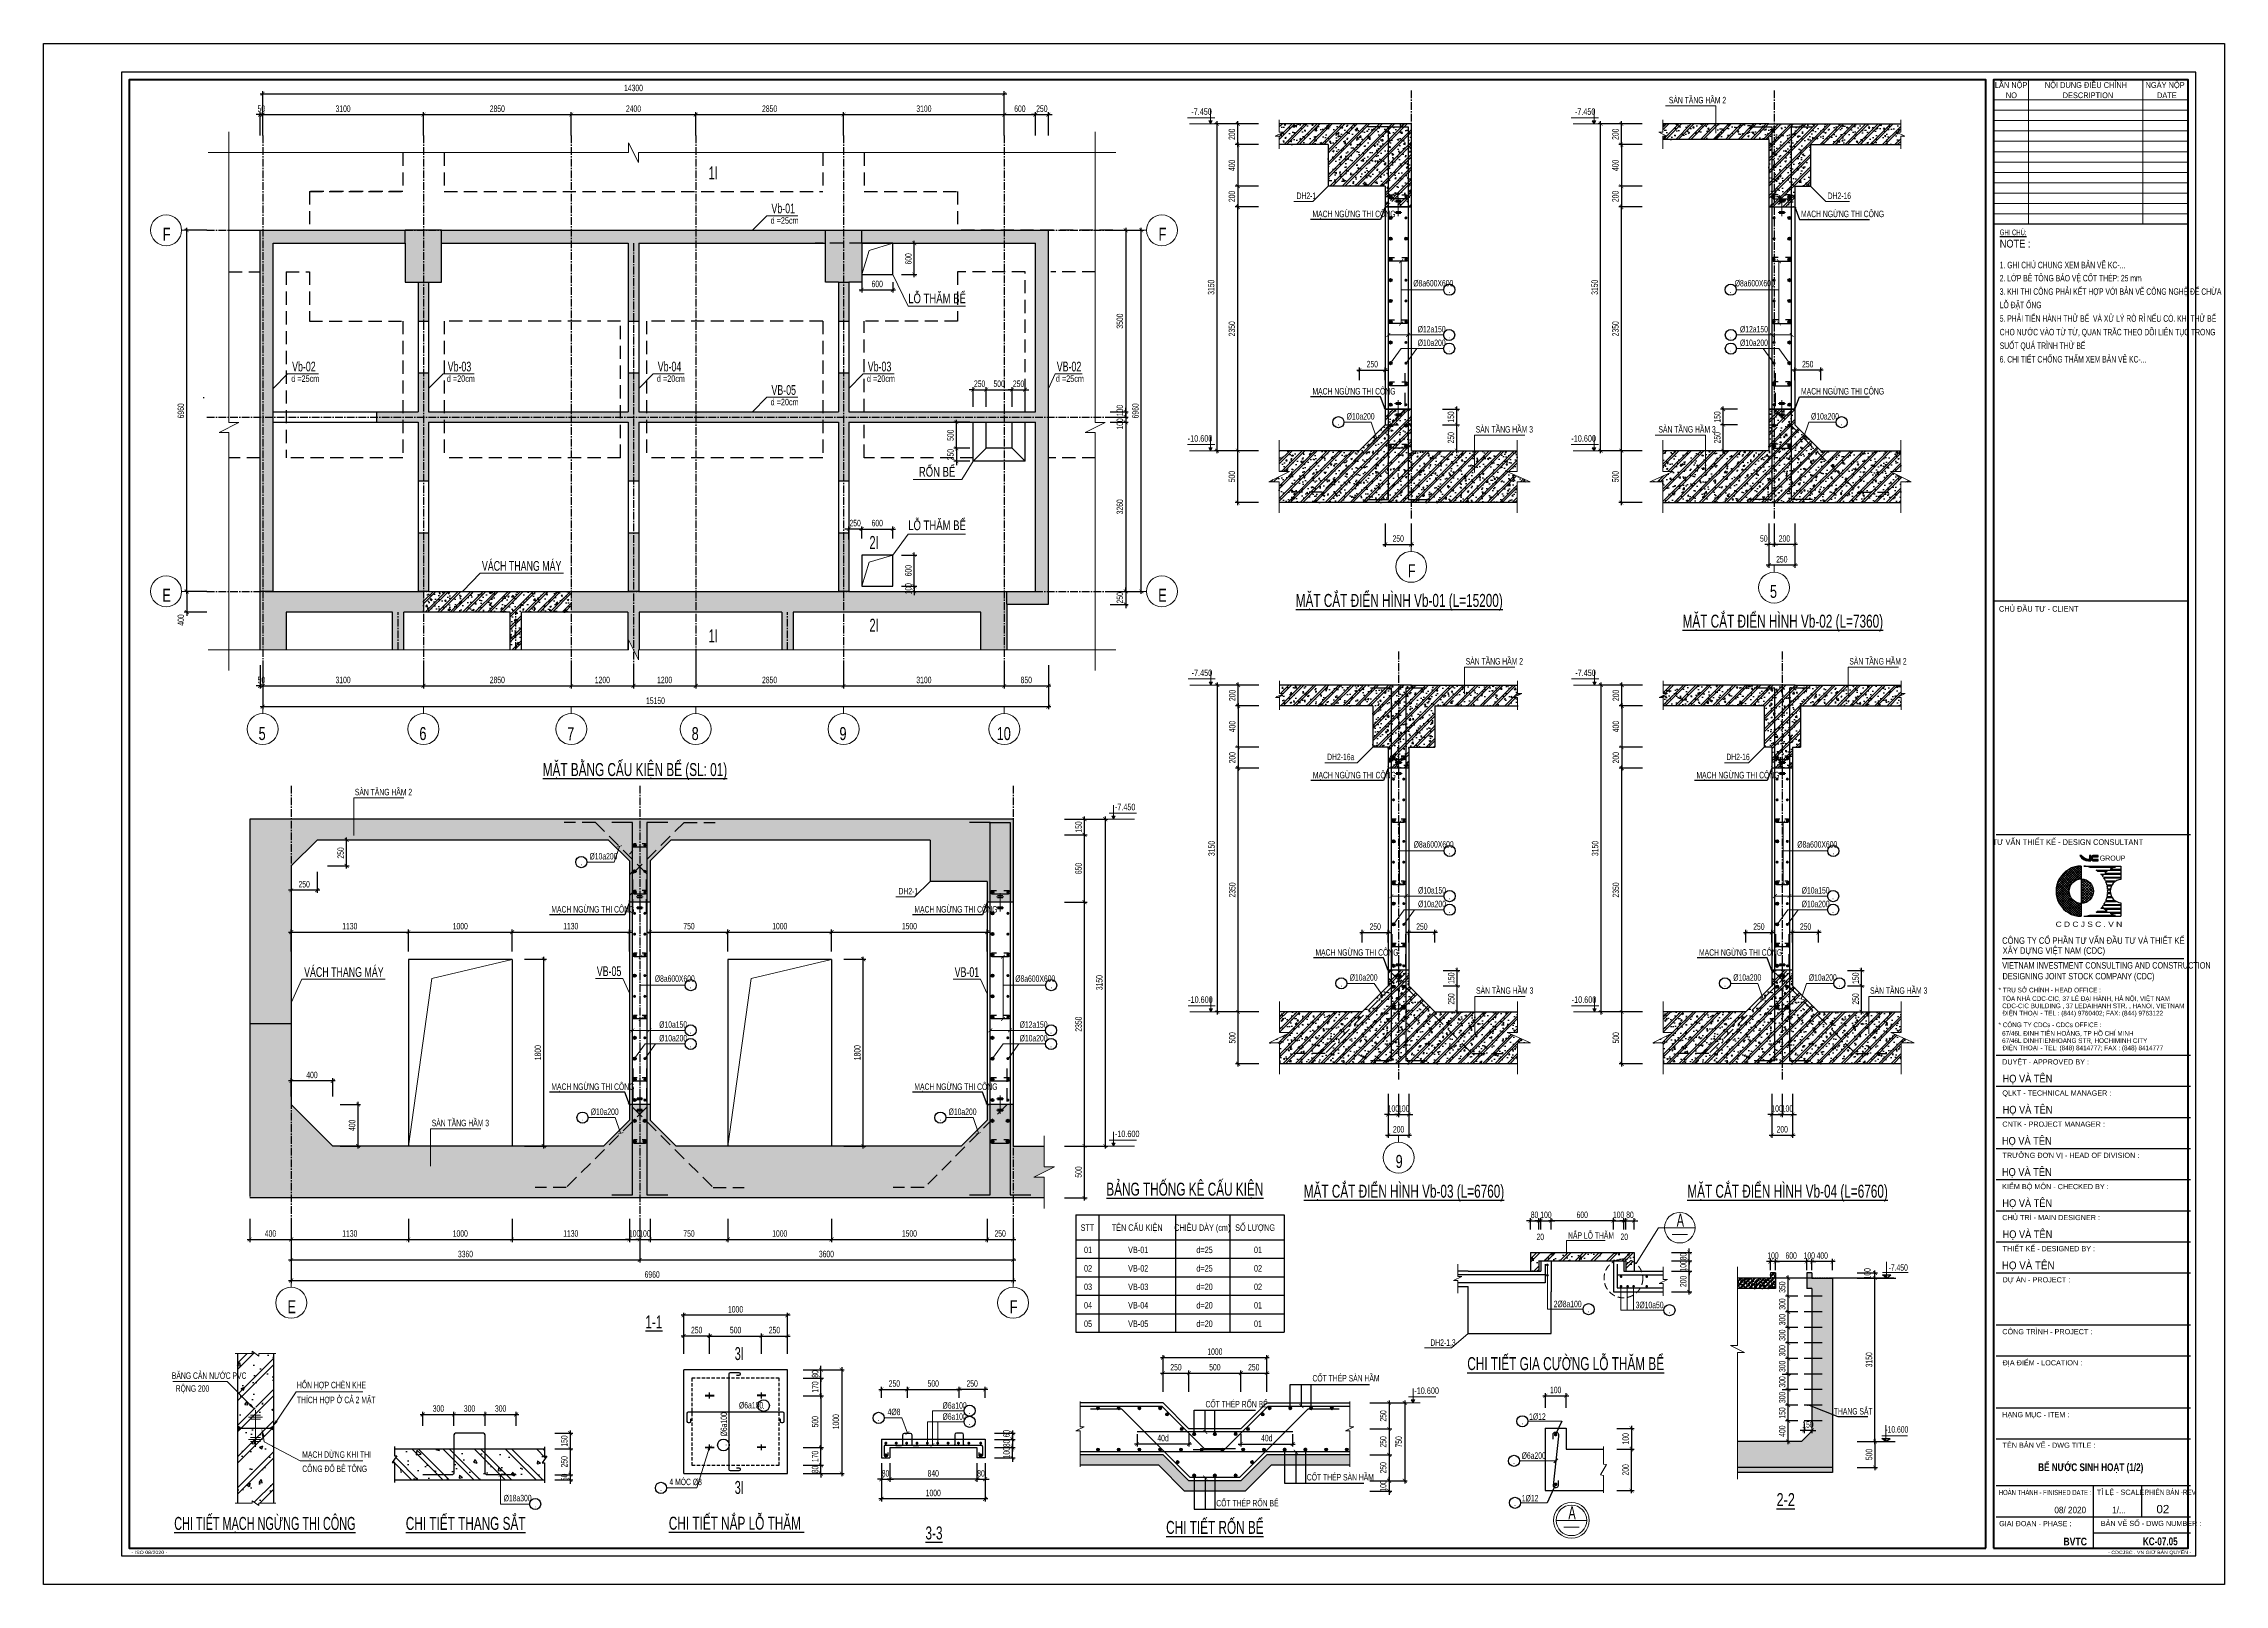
# Model space of a CAD drawing. Header units: millimetres. Extents: x 49116 to 95141, y 45601 to 60451.
# Drawn here: x 49116 to 70141, y 45601 to 60451 of the extents above; entities that cross this region are included whole.
import ezdxf
from ezdxf.enums import TextEntityAlignment as Align

# ---------------------------------------------------------------- set-up
doc = ezdxf.new("R2010")
doc.units = ezdxf.units.MM
doc.header["$MEASUREMENT"] = 0
doc.linetypes.add('CENTER2', pattern=[1.125, 0.75, -0.125, 0.125, -0.125])
doc.linetypes.add('HIDDEN', pattern=[9.525, 6.35, -3.175])
doc.layers.get('DEFPOINTS').update_dxf_attribs({"color": 252})
for name, color, linetype in [('10Midtext', 3, 'Continuous'), ('CDC -TEXT KHUNG', 7, 'Continuous'), ('CDC-KHUNGTEN', 7, 'Continuous'), ('CDC.01.AXIS', 160, 'CENTER2'), ('CDC.02.DIM', 1, 'Continuous'), ('CDC.03.BORDER', 3, 'Continuous'), ('CDC.04.HIDDEN', 8, 'HIDDEN'), ('CDC.05.STEEL', 4, 'Continuous'), ('CDC.06.TEXT', 2, 'Continuous'), ('CDC.09.COLUMN', 4, 'Continuous'), ('CDC.10.HATCH', 251, 'Continuous'), ('CDC.14.STEELNUM', 3, 'Continuous'), ('CDC.16.BIGTEXT', 6, 'Continuous'), ('CHI', 1, 'Continuous'), ('DIM', 1, 'Continuous'), ('KCS_HATCH', 8, 'Continuous'), ('STEEL', 4, 'Continuous')]:
    doc.layers.add(name, color=color, linetype=linetype)
doc.layers.add('CDC_11.NOTE', color=8, linetype='Continuous', lineweight=18)
doc.layers.add('KCS_CHI', color=1, linetype='Continuous', lineweight=15)
doc.styles.add('arial', font='arial.ttf', dxfattribs={"width": 0.6})
doc.styles.add('arial1', font='arial.ttf', dxfattribs={"width": 0.7})
doc.styles.add('Arial_4', font='arial.ttf', dxfattribs={"width": 0.75, "height": 3})
doc.styles.add('Arial_B_3', font='arialbd.ttf', dxfattribs={"width": 0.75, "height": 3})
doc.styles.add('KCS_SMTEXT', font='arial.ttf', dxfattribs={"width": 0.7})
doc.styles.add('KT CDC', font='arial.ttf', dxfattribs={"width": 0.85, "height": 200})
doc.styles.add('TEXT', font='', dxfattribs={"width": 0.6, "height": 200})
doc.styles.get('TEXT').set_extended_font_data('.VnArialH')
doc.linetypes.add('ZIGZAG', pattern='A,0.0001,-0.2,[131,ltypeshp.shx,S=0.2,R=0,X=-0.2,Y=0],-0.4,[131,ltypeshp.shx,S=0.2,R=180,X=0.2,Y=0],-0.2', length=0.8001)
doc.dimstyles.new('1-25', dxfattribs={"dimscale": 25, "dimtxt": 2.5, "dimasz": 1, "dimexe": 1, "dimexo": 1, "dimgap": 1, "dimtad": 1, "dimdec": 0, "dimrnd": 1, "dimdsep": 46, "dimtxsty": 'arial1', "dimblk": 'ARCHTICK', "dimcen": 1, "dimdle": 1, "dimclrd": 1, "dimclre": 1, "dimclrt": 2, "dimadec": 0, "dimazin": 0, "dimtfac": 0.00072, "dimtdec": 0, "dimtix": 1, "dimtmove": 2, "dimatfit": 3, "dimldrblk": 'ARCHTICK', "dimfxl": 1, "dimtolj": 1, "dimarcsym": 0})
doc.dimstyles.new('1.50 HHT', dxfattribs={"dimscale": 100, "dimtxt": 2.5, "dimasz": 1, "dimexe": 1, "dimexo": 0, "dimgap": 1, "dimtad": 1, "dimdec": 0, "dimlfac": 0.5, "dimdsep": 46, "dimtxsty": 'arial', "dimblk": 'ARCHTICK', "dimcen": 1, "dimdle": 1, "dimclrd": 1, "dimclre": 1, "dimclrt": 2, "dimadec": 0, "dimazin": 0, "dimtfac": 0.00072, "dimtdec": 0, "dimtix": 1, "dimtmove": 2, "dimatfit": 3, "dimldrblk": 'ARCHTICK', "dimfxl": 7, "dimtolj": 1, "dimarcsym": 1})
doc.dimstyles.new('DIM25', dxfattribs={"dimscale": 25, "dimtxt": 2.5, "dimasz": 1.5, "dimexe": 1, "dimexo": 0, "dimgap": 1, "dimtad": 1, "dimdec": 0, "dimzin": 0, "dimdsep": 46, "dimtxsty": 'arial', "dimblk1": 'ARCHTICK', "dimblk2": 'ARCHTICK', "dimsah": 1, "dimcen": 0.09, "dimdle": 1, "dimclrd": 256, "dimclre": 1, "dimclrt": 2, "dimadec": 0, "dimazin": 0, "dimtfac": 1, "dimtdec": 0, "dimtix": 1, "dimtmove": 2, "dimatfit": 0, "dimldrblk": 'DOT', "dimfxl": 50, "dimtolj": 1, "dimtzin": 0, "dimarcsym": 0})
doc.dimstyles.new('DIM25x0.5', dxfattribs={"dimscale": 25, "dimtxt": 2.5, "dimasz": 1.5, "dimexe": 1, "dimexo": 0, "dimgap": 1, "dimtad": 1, "dimdec": 0, "dimlfac": 2, "dimzin": 0, "dimdsep": 46, "dimtxsty": 'arial', "dimblk1": 'ARCHTICK', "dimblk2": 'ARCHTICK', "dimsah": 1, "dimcen": 0.09, "dimdle": 1, "dimclrd": 256, "dimclre": 1, "dimclrt": 2, "dimadec": 0, "dimazin": 0, "dimtfac": 1, "dimtdec": 0, "dimtix": 1, "dimtmove": 2, "dimatfit": 0, "dimldrblk": 'DOT', "dimfxl": 50, "dimtolj": 1, "dimtzin": 0, "dimarcsym": 0})
doc.dimstyles.new('dim50', dxfattribs={"dimscale": 25, "dimtxt": 2.5, "dimasz": 1.5, "dimexe": 1, "dimexo": 0, "dimgap": 1, "dimtad": 1, "dimdec": 0, "dimlfac": 2, "dimzin": 0, "dimdsep": 46, "dimtxsty": 'arial', "dimblk1": 'ARCHTICK', "dimblk2": 'ARCHTICK', "dimsah": 1, "dimcen": 0.09, "dimdle": 1, "dimclrd": 256, "dimclre": 1, "dimclrt": 2, "dimadec": 0, "dimazin": 0, "dimtfac": 1, "dimtdec": 0, "dimtix": 1, "dimtmove": 2, "dimatfit": 0, "dimldrblk": 'DOT', "dimfxl": 50, "dimtolj": 1, "dimtzin": 0, "dimarcsym": 0})
pattern_1 = [(50, (38660.56, 86012.15), (143.45204, -12.55043), [15, -165]), (355, (38660.56, 86012.15), (-27.75027, 150.43843), [12, -132]), (100.4514, (38672.51, 86011.1), (115.70188, 137.8879), [12.74804, -140.2284]), (46.1842, (38660.56, 86052.15), (213.4482, -33.1038), [22.5, -247.5]), (96.6356, (38678.35, 86049.4), (186.9325, 194.8236), [19.1221, -210.3426]), (351.1842, (38660.56, 86052.15), (186.9324, 194.8237), [18, -198]), (21, (38680.56, 86042.15), (119.3814, -80.52378), [15, -165]), (326, (38680.56, 86042.15), (48.66307, 145.03), [12, -132]), (71.4514, (38690.51, 86035.44), (168.04453, 64.5061), [12.74804, -140.2284]), (37.5, (38660.56, 86012.15), (2.43197, 66.57877), [0, -130.4, 0, -134, 0, -132.5]), (7.5, (38660.56, 86012.15), (52.61391, 78.88234), [0, -76.4, 0, -127.4, 0, -50.5]), (327.5, (38615.96, 86012.15), (106.76449, -4.510974), [0, -50, 0, -156, 0, -207]), (317.5, (38595.96, 86012.15), (116.63723, 20.021), [0, -65, 0, -103.6, 0, -147]), (45, (38660.56, 86012.15), (-60.10408, 60.10408), []), (45, (38660.56, 86036.65), (-60.10408, 60.10408), [])]
pattern_2 = [(50, (39105.59, 84414.29), (143.45204, -12.55043), [15, -165]), (355, (39105.59, 84414.3), (-27.75027, 150.4384), [12, -132]), (100.4514, (39117.54, 84413.25), (115.7019, 137.8879), [12.74804, -140.2284]), (46.1842, (39105.59, 84454.3), (213.4482, -33.1038), [22.5, -247.5]), (96.6356, (39123.38, 84451.53), (186.9325, 194.8236), [19.122, -210.3426]), (351.1842, (39105.6, 84454.3), (186.9324, 194.8237), [18, -198]), (21, (39125.59, 84444.29), (119.3814, -80.52378), [15, -165]), (326, (39125.59, 84444.3), (48.66307, 145.03), [12, -132]), (71.4514, (39135.54, 84437.58), (168.0445, 64.5061), [12.74804, -140.2284]), (37.5, (39105.59, 84414.293), (2.43197, 66.57877), [0, -130.4, 0, -134, 0, -132.5]), (7.5, (39105.59, 84414.29), (52.61391, 78.88234), [0, -76.4, 0, -127.4, 0, -50.5]), (327.5, (39060.99, 84414.293), (106.76449, -4.510974), [0, -50, 0, -156, 0, -207]), (317.5, (39040.99, 84414.29), (116.63723, 20.021), [0, -65, 0, -103.6, 0, -147]), (45, (39105.59, 84414.29), (-60.10408, 60.10408), []), (45, (39105.59, 84438.79), (-60.10408, 60.10408), [])]
pattern_3 = [(50, (38656.8, 85479.55), (143.45204, -12.55043), [15, -165]), (355, (38656.8, 85479.55), (-27.75027, 150.43843), [12, -132]), (100.4514, (38668.76, 85478.5), (115.70188, 137.8879), [12.74804, -140.2284]), (46.1842, (38656.8, 85519.55), (213.4482, -33.1038), [22.5, -247.5]), (96.6356, (38674.59, 85516.79), (186.9325, 194.8236), [19.122, -210.3426]), (351.1842, (38656.8, 85519.55), (186.9324, 194.8237), [18, -198]), (21, (38676.8, 85509.55), (119.3814, -80.52378), [15, -165]), (326, (38676.8, 85509.55), (48.66307, 145.03), [12, -132]), (71.4514, (38686.75, 85502.84), (168.04453, 64.5061), [12.74804, -140.2284]), (37.5, (38656.8, 85479.547), (2.43197, 66.57877), [0, -130.4, 0, -134, 0, -132.5]), (7.5, (38656.8, 85479.55), (52.61391, 78.88234), [0, -76.4, 0, -127.4, 0, -50.5]), (327.5, (38612.2, 85479.547), (106.76449, -4.510974), [0, -50, 0, -156, 0, -207]), (317.5, (38592.2, 85479.55), (116.63723, 20.021), [0, -65, 0, -103.6, 0, -147]), (45, (38656.8, 85479.55), (-60.10408, 60.10408), []), (45, (38656.8, 85504.05), (-60.10408, 60.10408), [])]
pattern_4 = [(50, (42358.87, 86012.15), (143.45204, -12.55043), [15, -165]), (355, (42358.87, 86012.15), (-27.75027, 150.43843), [12, -132]), (100.4514, (42370.83, 86011.1), (115.70188, 137.8879), [12.74804, -140.2284]), (46.1842, (42358.87, 86052.15), (213.4482, -33.1038), [22.5, -247.5]), (96.6356, (42376.66, 86049.4), (186.9325, 194.8236), [19.1221, -210.3426]), (351.1842, (42358.87, 86052.15), (186.9324, 194.8237), [18, -198]), (21, (42378.87, 86042.15), (119.3814, -80.52378), [15, -165]), (326, (42378.87, 86042.15), (48.66307, 145.03), [12, -132]), (71.4514, (42388.82, 86035.44), (168.04453, 64.5061), [12.74804, -140.2284]), (37.5, (42358.874, 86012.15), (2.43197, 66.57877), [0, -130.4, 0, -134, 0, -132.5]), (7.5, (42358.874, 86012.15), (52.61391, 78.88234), [0, -76.4, 0, -127.4, 0, -50.5]), (327.5, (42314.274, 86012.15), (106.76449, -4.510974), [0, -50, 0, -156, 0, -207]), (317.5, (42294.27, 86012.15), (116.63723, 20.021), [0, -65, 0, -103.6, 0, -147]), (45, (42358.87, 86012.15), (-60.10408, 60.10408), []), (45, (42358.87, 86036.65), (-60.10408, 60.10408), [])]

msp = doc.modelspace()

# ---------------------------------------------------------------- texts
at = {"layer": '10Midtext', "style": 'arial', "width": 0.65}
for s, p in [('Vb-01', (56132.82, 58816.08)), ('Vb-02', (51511.58, 57292.17)), ('Vb-03', (53011.58, 57292.17)), ('Vb-04', (55036.58, 57292.17)), ('Vb-03', (57061.58, 57292.17)), ('VB-02', (58883.48, 57292.17)), ('VB-05', (56132.82, 57066.08)), ('VÁCH THANG MÁY', (53341.46, 55370.74)), ('VÁCH THANG MÁY', (51627.46, 51456.15)), ('VB-05', (54449.11, 51464.34)), ('VB-01', (57899.11, 51456.15))]:
    msp.add_text(s, height=93.75, dxfattribs=at).set_placement(p)
at = {"layer": 'CDC -TEXT KHUNG', "color": 6, "style": 'Arial_B_3', "width": 0.75}
msp.add_text('BỂ NƯỚC SINH HOẠT (1/2)', height=75, dxfattribs=at).set_placement((68852.45, 46692.95), align=Align.CENTER)
msp.add_text('KC-07.05', height=75, dxfattribs=at).set_placement((69690.79, 45978.31), align=Align.RIGHT)
at = {"layer": 'CDC.06.TEXT'}
for s, height, style, width, p in [('SÀN TẦNG HẦM 2', 62.5, 'arial', 0.6, (64784.89, 59875.61)), ('-7.450', 62.5, 'arial1', 0.7, (60180.36, 59764.92)), ('-7.450', 62.5, 'arial1', 0.7, (63878.67, 59764.92)), ('DH2-1', 62.5, 'arial', 0.6, (61196.02, 58954.12)), ('DH2-16', 62.5, 'arial', 0.6, (66315.73, 58954.12)), ('MẠCH NGỪNG THI CÔNG', 62.5, 'arial', 0.6, (61348.64, 58778.93)), ('MẠCH NGỪNG THI CÔNG', 62.5, 'arial', 0.6, (66058.85, 58778.93)), ('LỖ THĂM BỂ', 93.75, 'arial', 0.7, (57451.99, 57949.19)), ('%%C8a600X600', 62.5, 'arial', 0.6, (62320.99, 58111.1)), ('%%C8a600X600', 62.5, 'arial', 0.6, (65420.09, 58111.1)), ('%%C12a150', 62.5, 'arial', 0.6, (62363.24, 57668.12)), ('%%C12a150', 62.5, 'arial', 0.6, (65471.05, 57668.12)), ('%%C10a200', 62.5, 'arial', 0.6, (62363.24, 57536.72)), ('%%C10a200', 62.5, 'arial', 0.6, (65471.05, 57536.72)), ('MẠCH NGỪNG THI CÔNG', 62.5, 'arial', 0.6, (61348.64, 57069.48)), ('MẠCH NGỪNG THI CÔNG', 62.5, 'arial', 0.6, (66058.85, 57069.48)), ('%%C10a200', 62.5, 'arial', 0.6, (61678.55, 56828.15)), ('SÀN TẦNG HẦM 3', 62.5, 'arial', 0.6, (62922.53, 56702.66)), ('SÀN TẦNG HẦM 3', 62.5, 'arial', 0.6, (64684.51, 56702.66)), ('%%C10a200', 62.5, 'arial', 0.6, (66155.74, 56828.15)), ('-10.600', 62.5, 'arial1', 0.7, (60146.37, 56614.92)), ('-10.600', 62.5, 'arial1', 0.7, (63844.68, 56614.92)), ('RỐN BỂ', 93.75, 'arial', 0.7, (57554.02, 56278.03)), ('LỖ THĂM BỂ', 93.75, 'arial', 0.7, (57451.99, 55762.13)), ('SÀN TẦNG HẦM 2', 62.5, 'arial', 0.6, (62826.29, 54466.86)), ('SÀN TẦNG HẦM 2', 62.5, 'arial', 0.6, (66524.6, 54466.86)), ('-7.450', 62.5, 'arial1', 0.7, (60184.11, 54356.17)), ('-7.450', 62.5, 'arial1', 0.7, (63882.43, 54356.17)), ('MẠCH NGỪNG THI CÔNG', 62.5, 'arial', 0.6, (61352.4, 53370.19)), ('DH2-16a', 62.5, 'arial', 0.6, (61490.57, 53545.38)), ('MẠCH NGỪNG THI CÔNG', 62.5, 'arial', 0.6, (65050.71, 53370.19)), ('DH2-16', 62.5, 'arial', 0.6, (65339.28, 53545.38)), ('SÀN TẦNG HẦM 2', 62.5, 'arial', 0.6, (52116.32, 53206.33)), ('-7.450', 62.5, 'arial1', 0.7, (59444, 53062.45)), ('%%C10a200', 62.5, 'arial', 0.6, (54378.84, 52587.97)), ('%%C8a600X600', 62.5, 'arial', 0.6, (62324.74, 52702.36)), ('%%C8a600X600', 62.5, 'arial', 0.6, (66023.06, 52702.36)), ('MẠCH NGỪNG THI CÔNG', 62.5, 'arial', 0.6, (54010.91, 52076.46)), ('DH2-1', 62.5, 'arial', 0.6, (57358.29, 52251.65)), ('MẠCH NGỪNG THI CÔNG', 62.5, 'arial', 0.6, (57510.94, 52076.46)), ('%%C10a150', 62.5, 'arial', 0.6, (62366.99, 52259.37)), ('%%C10a200', 62.5, 'arial', 0.6, (62366.99, 52127.97)), ('%%C10a150', 62.5, 'arial', 0.6, (66065.31, 52259.37)), ('%%C10a200', 62.5, 'arial', 0.6, (66065.31, 52127.97)), ('MẠCH NGỪNG THI CÔNG', 62.5, 'arial', 0.6, (61377.4, 51660.74)), ('MẠCH NGỪNG THI CÔNG', 62.5, 'arial', 0.6, (65075.71, 51660.74)), ('%%C8a600X600', 62.5, 'arial', 0.6, (55008.25, 51408.63)), ('%%C8a600X600', 62.5, 'arial', 0.6, (58483.25, 51408.63)), ('%%C10a200', 62.5, 'arial', 0.6, (61707.31, 51419.41)), ('SÀN TẦNG HẦM 3', 62.5, 'arial', 0.6, (62926.29, 51293.92)), ('%%C10a200', 62.5, 'arial', 0.6, (65405.63, 51419.41)), ('%%C10a200', 62.5, 'arial', 0.6, (66134.49, 51419.41)), ('SÀN TẦNG HẦM 3', 62.5, 'arial', 0.6, (66724.6, 51293.92)), ('-10.600', 62.5, 'arial1', 0.7, (60150.12, 51206.17)), ('-10.600', 62.5, 'arial1', 0.7, (63848.44, 51206.17)), ('%%C10a150', 62.5, 'arial', 0.6, (55050.51, 50965.65)), ('%%C10a200', 62.5, 'arial', 0.6, (55050.51, 50834.25)), ('%%C12a150', 62.5, 'arial', 0.6, (58525.51, 50965.65)), ('%%C10a200', 62.5, 'arial', 0.6, (58525.51, 50834.25)), ('MẠCH NGỪNG THI CÔNG', 62.5, 'arial', 0.6, (54010.91, 50367.02)), ('MẠCH NGỪNG THI CÔNG', 62.5, 'arial', 0.6, (57510.91, 50367.02, -5)), ('SÀN TẦNG HẦM 3', 62.5, 'arial', 0.6, (52857.55, 50016.98)), ('%%C10a200', 62.5, 'arial', 0.6, (54390.82, 50125.68)), ('%%C10a200', 62.5, 'arial', 0.6, (57840.82, 50125.68)), ('-10.600', 62.5, 'arial1', 0.7, (59444, 49912.45)), ('NẮP LỖ THĂM', 62.5, 'arial', 0.6, (63813.06, 48933.45)), ('2%%C8a100', 62.5, 'arial', 0.6, (63674.44, 48272.83)), ('3%%c10a50', 62.5, 'arial', 0.6, (64464.69, 48263.29)), ('DH2-1,3', 62.5, 'arial', 0.6, (62485.58, 47900.4)), ('HỖN HỢP CHÈN KHE', 62.5, 'arial', 0.6, (51557.87, 47491.62)), ('CỐT THÉP SÀN HẦM', 62.5, 'arial', 0.6, (61348.83, 47556.91)), ('THÍCH HỢP Ở CẢ 2 MẶT', 62.5, 'arial', 0.6, (51557.87, 47347.8)), ('%%C6a100', 62.5, 'arial', 0.6, (55820.25, 47296.8)), ('%%C6a100', 62.5, 'arial', 0.6, (57782.3, 47294.63)), ('CỐT THÉP RỐN BỂ', 62.5, 'arial', 0.6, (60317.42, 47306.91)), ('-10.600', 62.5, 'arial1', 0.7, (62330.79, 47437.07)), ('4%%C8', 62.5, 'arial', 0.6, (57252.76, 47232.52)), ('%%C6a100', 62.5, 'arial', 0.6, (57782.3, 47187.38)), ('1%%C12', 62.5, 'arial', 0.6, (63437.89, 47186.88)), ('MẠCH DỪNG KHI THI', 62.5, 'arial', 0.6, (51609.43, 46821.33)), ('CÔNG ĐỔ BÊ TÔNG', 62.5, 'arial', 0.6, (51609.43, 46684.11)), ('CỐT THÉP SÀN HẦM', 62.5, 'arial', 0.6, (61294.52, 46602.89)), ('%%C6a200', 62.5, 'arial', 0.6, (63365.61, 46811.25)), ('%%C18a300', 62.5, 'arial', 0.6, (53551.11, 46401.66)), ('4 MÓC %%C8', 62.5, 'arial', 0.6, (55149.33, 46557.74)), ('1%%C12', 62.5, 'arial', 0.6, (63367.26, 46400.55)), ('CỐT THÉP RỐN BỂ', 62.5, 'arial', 0.6, (60421.86, 46352.89))]:
    msp.add_text(s, height=height, dxfattribs=dict(at, style=style, width=width)).set_placement(p)
at = {"layer": 'CDC.06.TEXT', "color": 2, "style": 'arial', "width": 0.7}
for s, p in [('d =25cm', (56124.85, 58746.61)), ('d =25cm', (51503.6, 57222.7)), ('d =20cm', (53003.6, 57222.7)), ('d =20cm', (55028.6, 57222.7)), ('d =20cm', (57053.6, 57222.7)), ('d =25cm', (58875.5, 57222.7)), ('d =20cm', (56124.85, 56996.61))]:
    msp.add_text(s, height=62.5, dxfattribs=at).set_placement(p, align=Align.MIDDLE_LEFT)
at = {"layer": 'CDC.06.TEXT', "color": 2, "linetype": 'ByBlock', "style": 'arial', "width": 0.6}
for s, p in [('2. LỚP BÊ TÔNG BẢO VỆ CỐT THÉP: 25 mm', (67974.74, 58159.68)), ('3. KHI THI CÔNG PHẢI KẾT HỢP VỚI BẢN VẼ CÔNG NGHỆ ĐỂ CHỪA', (67974.74, 58030.58)), ('5. PHẢI TIẾN HÀNH THỬ BỂ  VÀ XỬ LÝ RÒ RỈ NẾU CÓ. KHI THỬ BỂ', (67974.74, 57770.58)), ('LỖ ĐẶT ỐNG', (67974.74, 57901.48)), ('CHO NƯỚC VÀO TỪ TỪ, QUAN TRẮC THEO DÕI LIÊN TỤC TRONG', (67974.74, 57639.68)), ('SUỐT QUÁ TRÌNH THỬ BỂ', (67974.74, 57508.79)), ('6. CHI TIẾT CHỐNG THẤM XEM BẢN VẼ KC-...', (67974.74, 57377.89)), ('BĂNG CẢN NƯỚC PVC ', (50352.35, 47581.8)), ('RỘNG 200', (50389.18, 47457.65))]:
    msp.add_text(s, height=62.5, dxfattribs=at).set_placement(p)
msp.add_text('1. GHI CHÚ CHUNG XEM BẢN VẼ KC-...', height=62.5, dxfattribs=at).set_placement((67974.74, 58317.6), align=Align.MIDDLE_LEFT)
at = {"layer": 'CDC.06.TEXT', "color": 2, "style": 'arial', "width": 0.7}
for s, p in [('STT', (59179.58, 49039.41, 0)), ('TÊN CẤU KIỆN', (59658.75, 49039.72, 0)), ('CHIỀU DÀY (cm)', (60287.11, 49039.72, 0)), ('SỐ LƯỢNG', (60795.85, 49039.72, 0)), ('01', (59185.17, 48825.32, 0)), ('VB-01', (59669.07, 48825.32, 0)), ('d=25', (60308.8, 48825.32, 0)), ('01', (60823.84, 48825.32, 0)), ('02', (59185.17, 48647.34, 0)), ('VB-02', (59669.07, 48647.34, 0)), ('d=25', (60308.8, 48647.34, 0)), ('02', (60823.84, 48647.34, 0)), ('03', (59185.17, 48469.36, 0)), ('VB-03', (59669.07, 48469.36, 0)), ('d=20', (60308.8, 48469.36, 0)), ('02', (60823.84, 48469.36, 0)), ('04', (59185.17, 48291.39, 0)), ('VB-04', (59669.07, 48291.39, 0)), ('d=20', (60308.8, 48291.39, 0)), ('d=20', (60308.8, 48113.41, 0)), ('01', (60823.84, 48291.39, 0)), ('05', (59185.17, 48113.41, 0)), ('VB-05', (59669.07, 48113.41, 0)), ('01', (60823.84, 48113.41, 0))]:
    msp.add_text(s, height=62.5, dxfattribs=at).set_placement(p, align=Align.MIDDLE_CENTER)
at = {"layer": 'CDC.06.TEXT', "style": 'KCS_SMTEXT', "width": 0.6}
for s, p in [('-7.450', (66996.25, 48624.13)), ('THANG SẮT', (66562.37, 47238.59)), ('-10.600', (66982.9, 47063.51))]:
    msp.add_text(s, height=62.5, dxfattribs=at).set_placement(p, align=Align.CENTER)
at = {"layer": 'CDC.06.TEXT', "style": 'arial', "width": 0.6}
msp.add_text('%%C6a100', height=62.5, rotation=90, dxfattribs=at).set_placement((55705.2, 47027.44))
at = {"layer": 'CDC.14.STEELNUM', "linetype": 'ByBlock', "style": 'arial', "width": 0.6}
for p in [(62667.65, 58079.05), (65381.62, 58079.05), (62666.79, 57643.59), (65382.47, 57643.59), (62666.79, 57512.2), (65382.47, 57512.2), (61598.9, 56802.88), (66450.37, 56802.88), (62671.4, 52670.31), (66369.72, 52670.31), (54299.18, 52562.69), (62670.55, 52234.85), (66368.86, 52234.85), (62670.55, 52103.45), (66368.86, 52103.45), (55354.92, 51376.58), (58829.92, 51376.58), (61627.65, 51394.13), (65325.97, 51394.13), (66431.2, 51394.13), (55354.06, 50941.13), (58829.06, 50941.13), (55354.06, 50809.73), (58829.06, 50809.73), (54311.16, 50100.41), (57761.16, 50100.41), (64011.08, 48253.75), (64790.66, 48244.2), (57165.75, 47206), (58042.77, 47275.54), (58042.77, 47168.29), (63372.06, 47173.62), (63292.34, 46792), (55067.04, 46531.02), (53854.86, 46375.57), (63301.43, 46387.29)]:
    msp.add_text('.', height=62.5, dxfattribs=at).set_placement(p, align=Align.MIDDLE_CENTER)
at = {"layer": 'CDC.14.STEELNUM', "style": 'arial', "width": 0.6}
msp.add_text('.', height=62.5, dxfattribs=at).set_placement((56057.48, 47324.23), align=Align.MIDDLE)
msp.add_text('.', height=62.5, rotation=90, dxfattribs=at).set_placement((55669.9, 46944.33), align=Align.MIDDLE)
at = {"layer": 'CDC.16.BIGTEXT', "color": 6, "style": 'arial', "width": 0.65}
for s, p in [('%%UMẶT CẮT ĐIỂN HÌNH Vb-01 (L=15200)', (62185.45, 55085.03, 0)), ('%%UMẶT CẮT ĐIỂN HÌNH Vb-02 (L=7360)', (65883.77, 54885.03, 0)), ('%%UMẶT BẰNG CẤU KIỆN BỂ (SL: 01)', (54816.86, 53454.93, 0)), ('%%UMẶT CẮT ĐIỂN HÌNH Vb-03 (L=6760)', (62231.19, 49390.9, 0)), ('%%UMẶT CẮT ĐIỂN HÌNH Vb-04 (L=6760)', (65929.5, 49390.9, 0)), ('%%U1-1', (54999.22, 48130.93, 0)), ('%%UCHI TIẾT RỐN BỂ', (60408.05, 46168.49))]:
    msp.add_text(s, height=125, dxfattribs=at).set_placement(p, align=Align.MIDDLE)
msp.add_text('%%UBẢNG THỐNG KÊ CẤU KIỆN', height=125, dxfattribs=at).set_placement((60118.5, 49410.59, 0), align=Align.MIDDLE_CENTER)
at = {"layer": 'CDC.16.BIGTEXT', "linetype": 'ByBlock', "ltscale": 0.6, "style": 'TEXT', "width": 0.6}
for p in [(64860.78, 49012.75), (63816.48, 46192.14)]:
    msp.add_text('A', height=125, dxfattribs=at).set_placement(p, align=Align.BOTTOM_LEFT)
at = {"layer": 'CDC.16.BIGTEXT', "color": 6, "style": 'arial', "width": 0.65}
for s, p in [('%%UCHI TIẾT GIA CƯỜNG LỖ THĂM BỂ', (63790.22, 47666.54)), ('%%UCHI TIẾT THANG SẮT', (53184.64, 46126.44)), ('%%UCHI TIẾT NẮP LỖ THĂM ', (55796.07, 46128.4)), ('%%U3-3', (57700.04, 46034.4))]:
    msp.add_text(s, height=125, dxfattribs=at).set_placement(p, align=Align.CENTER)
at = {"layer": 'CDC.16.BIGTEXT', "style": 'KCS_SMTEXT', "width": 0.7}
msp.add_text('%%U2-2', height=125, dxfattribs=at).set_placement((65911.5, 46355.82), align=Align.CENTER)
at = {"layer": 'CDC.16.BIGTEXT', "color": 6, "linetype": 'ByBlock', "style": 'arial', "width": 0.6}
msp.add_text('%%UCHI TIẾT MẠCH NGỪNG THI CÔNG', height=125, dxfattribs=at).set_placement((51249.21, 46188.73), align=Align.MIDDLE_CENTER)
at = {"layer": 'CDC.16.BIGTEXT', "color": 6, "char_height": 125, "width": 94.6623, "attachment_point": 2, "style": 'arial'}
for s, insert in [('1I', (55571.29, 59267.49)), ('2I', (57122.06, 55705.99)), ('2I', (57122.06, 54908.74)), ('1I', (55571.29, 54806.56)), ('3I', (55822.57, 47888.21)), ('3I', (55822.57, 46598.06))]:
    msp.add_mtext(s, dxfattribs=dict(at, insert=insert))
at = {"layer": 'CDC.16.BIGTEXT', "char_height": 125, "width": 116.16, "attachment_point": 8, "line_spacing_factor": 0.938532}
for s, insert in [('{\\fArial|b0|i0|c163|p34;\\W0.7;F}', (50302.09, 58551.56)), ('{\\fArial|b0|i0|c163|p34;\\W0.7;F}', (59902.89, 58551.56)), ('{\\fArial|b0|i0|c163|p34;\\W0.7;F}', (62305.85, 55307.69)), ('{\\fArial|b0|i0|c163|p34;\\W0.7;E}', (50302.09, 55071.56)), ('{\\fArial|b0|i0|c163|p34;\\W0.7;E}', (59902.89, 55071.56)), ('{\\fArial|b0|i0|c163|p34;\\W0.7;5}', (65793.62, 55107.69)), ('{\\fArial|b0|i0|c0|p34;\\W0.7;5}', (51222.57, 53737.32)), ('{\\fArial|b0|i0|c163|p34;\\W0.7;6}', (52772.57, 53737.32)), ('{\\fArial|b0|i0|c163|p34;\\W0.7;7}', (54197.57, 53737.32)), ('{\\fArial|b0|i0|c163|p34;\\W0.7;8}', (55397.57, 53737.32)), ('{\\fArial|b0|i0|c163|p34;\\W0.7;9}', (56822.57, 53737.32)), ('{\\fArial|b0|i0|c163|p34;\\W0.7;10}', (58372.57, 53737.32)), ('{\\fArial|b0|i0|c0|p34;\\W0.7;9}', (62184.61, 49613.56)), ('{\\fArial|b0|i0|c163|p34;\\W0.7;E}', (51508.12, 48214.49)), ('{\\fArial|b0|i0|c163|p34;\\W0.7;F}', (58468.12, 48214.49))]:
    msp.add_mtext(s, dxfattribs=dict(at, insert=insert))

# ---------------------------------------------------------------- blocks, each defined once
blk = doc.blocks.new('_ArchTick')
at = {"color": 0, "linetype": 'ByBlock', "const_width": 0.15}
blk.add_lwpolyline([(-0.5, -0.5), (0.5, 0.5)], dxfattribs=at)
blk = doc.blocks.new('*D2')
at = {"layer": 'CDC.02.DIM', "lineweight": -2, "transparency": 16777216}
blk.add_line((50496, 55147), (50496, 58677), dxfattribs=at)
at = {"layer": 'CDC.02.DIM', "color": 1, "lineweight": -2, "transparency": 16777216}
for p, q in [((50688, 58652), (50471, 58652)), ((50688, 55172), (50471, 55172))]:
    blk.add_line(p, q, dxfattribs=at)
at = {"layer": 'DEFPOINTS', "color": 0, "transparency": 16777216}
for p in [(50496, 58652), (50688, 58652), (50688, 55172)]:
    blk.add_point(p, dxfattribs=at)
at = {"layer": 'CDC.02.DIM', "lineweight": -2, "transparency": 16777216, "xscale": 37.5, "yscale": 37.5, "zscale": 37.5}
for p, rotation in [((50496, 58652), 90), ((50496, 55172), 270)]:
    blk.add_blockref('_ArchTick', p, dxfattribs=dict(at, rotation=rotation))
at = {"layer": 'CDC.02.DIM', "color": 2, "transparency": 16777216, "insert": (50439, 56912), "char_height": 62.5, "attachment_point": 5, "rotation": 90, "style": 'arial'}
blk.add_mtext('\\A1;6960', dxfattribs=at)
blk = doc.blocks.new('_DOT')
at = {"color": 0, "linetype": 'ByBlock'}
blk.add_line((-0.5, 0), (-1, 0), dxfattribs=at)
at = {"color": 0, "linetype": 'ByBlock', "const_width": 0.5}
blk.add_lwpolyline([(-0.25, 0, 1), (0.25, 0, 1)], format="xyb", close=True, dxfattribs=at)
blk = doc.blocks.new('*D3')
at = {"layer": 'CDC.02.DIM', "lineweight": -2, "transparency": 16777216}
for p, q in [((51203, 59767), (51165, 59767)), ((51203, 59767), (51228, 59767)), ((51228, 59767), (51265, 59767))]:
    blk.add_line(p, q, dxfattribs=at)
at = {"layer": 'CDC.02.DIM', "color": 1, "lineweight": -2, "transparency": 16777216}
for p, q in [((51203, 59567), (51203, 59792)), ((51228, 59567), (51228, 59792))]:
    blk.add_line(p, q, dxfattribs=at)
at = {"layer": 'DEFPOINTS', "color": 0, "transparency": 16777216}
for p in [(51228, 59767), (51203, 59567), (51228, 59567)]:
    blk.add_point(p, dxfattribs=at)
at = {"layer": 'CDC.02.DIM', "lineweight": -2, "transparency": 16777216, "xscale": 37.5, "yscale": 37.5, "zscale": 37.5}
blk.add_blockref('_ArchTick', (51203, 59767), dxfattribs=at)
at = {"layer": 'CDC.02.DIM', "lineweight": -2, "transparency": 16777216, "xscale": 37.5, "yscale": 37.5, "zscale": 37.5, "rotation": 180}
blk.add_blockref('_ArchTick', (51228, 59767), dxfattribs=at)
at = {"layer": 'CDC.02.DIM', "color": 2, "transparency": 16777216, "insert": (51215, 59824), "char_height": 62.5, "attachment_point": 5, "style": 'arial'}
blk.add_mtext('\\A1;50', dxfattribs=at)
blk = doc.blocks.new('*D4')
at = {"layer": 'CDC.02.DIM', "lineweight": -2, "transparency": 16777216}
blk.add_line((52753, 59767), (54228, 59767), dxfattribs=at)
at = {"layer": 'CDC.02.DIM', "color": 1, "lineweight": -2, "transparency": 16777216}
for p, q in [((52778, 59567), (52778, 59792)), ((54203, 59567), (54203, 59792))]:
    blk.add_line(p, q, dxfattribs=at)
at = {"layer": 'DEFPOINTS', "color": 0, "transparency": 16777216}
for p in [(54203, 59767), (52778, 59567), (54203, 59567)]:
    blk.add_point(p, dxfattribs=at)
at = {"layer": 'CDC.02.DIM', "lineweight": -2, "transparency": 16777216, "xscale": 37.5, "yscale": 37.5, "zscale": 37.5, "rotation": 180}
blk.add_blockref('_ArchTick', (52778, 59767), dxfattribs=at)
at = {"layer": 'CDC.02.DIM', "lineweight": -2, "transparency": 16777216, "xscale": 37.5, "yscale": 37.5, "zscale": 37.5}
blk.add_blockref('_ArchTick', (54203, 59767), dxfattribs=at)
at = {"layer": 'CDC.02.DIM', "color": 2, "transparency": 16777216, "insert": (53490, 59824), "char_height": 62.5, "attachment_point": 5, "style": 'arial'}
blk.add_mtext('\\A1;2850', dxfattribs=at)
blk = doc.blocks.new('*D5')
at = {"layer": 'CDC.02.DIM', "lineweight": -2, "transparency": 16777216}
blk.add_line((54178, 59767), (55428, 59767), dxfattribs=at)
at = {"layer": 'CDC.02.DIM', "color": 1, "lineweight": -2, "transparency": 16777216}
for p, q in [((54203, 59567), (54203, 59792)), ((55403, 59567), (55403, 59792))]:
    blk.add_line(p, q, dxfattribs=at)
at = {"layer": 'DEFPOINTS', "color": 0, "transparency": 16777216}
for p in [(55403, 59767), (54203, 59567), (55403, 59567)]:
    blk.add_point(p, dxfattribs=at)
at = {"layer": 'CDC.02.DIM', "lineweight": -2, "transparency": 16777216, "xscale": 37.5, "yscale": 37.5, "zscale": 37.5, "rotation": 180}
blk.add_blockref('_ArchTick', (54203, 59767), dxfattribs=at)
at = {"layer": 'CDC.02.DIM', "lineweight": -2, "transparency": 16777216, "xscale": 37.5, "yscale": 37.5, "zscale": 37.5}
blk.add_blockref('_ArchTick', (55403, 59767), dxfattribs=at)
at = {"layer": 'CDC.02.DIM', "color": 2, "transparency": 16777216, "insert": (54803, 59824), "char_height": 62.5, "attachment_point": 5, "style": 'arial'}
blk.add_mtext('\\A1;2400', dxfattribs=at)
blk = doc.blocks.new('*D6')
at = {"layer": 'CDC.02.DIM', "lineweight": -2, "transparency": 16777216}
blk.add_line((55378, 59767), (56853, 59767), dxfattribs=at)
at = {"layer": 'CDC.02.DIM', "color": 1, "lineweight": -2, "transparency": 16777216}
for p, q in [((55403, 59567), (55403, 59792)), ((56828, 59567), (56828, 59792))]:
    blk.add_line(p, q, dxfattribs=at)
at = {"layer": 'DEFPOINTS', "color": 0, "transparency": 16777216}
for p in [(56828, 59767), (55403, 59567), (56828, 59567)]:
    blk.add_point(p, dxfattribs=at)
at = {"layer": 'CDC.02.DIM', "lineweight": -2, "transparency": 16777216, "xscale": 37.5, "yscale": 37.5, "zscale": 37.5, "rotation": 180}
blk.add_blockref('_ArchTick', (55403, 59767), dxfattribs=at)
at = {"layer": 'CDC.02.DIM', "lineweight": -2, "transparency": 16777216, "xscale": 37.5, "yscale": 37.5, "zscale": 37.5}
blk.add_blockref('_ArchTick', (56828, 59767), dxfattribs=at)
at = {"layer": 'CDC.02.DIM', "color": 2, "transparency": 16777216, "insert": (56115, 59824), "char_height": 62.5, "attachment_point": 5, "style": 'arial'}
blk.add_mtext('\\A1;2850', dxfattribs=at)
blk = doc.blocks.new('*D7')
at = {"layer": 'CDC.02.DIM', "lineweight": -2, "transparency": 16777216}
blk.add_line((56803, 59767), (58403, 59767), dxfattribs=at)
at = {"layer": 'CDC.02.DIM', "color": 1, "lineweight": -2, "transparency": 16777216}
for p, q in [((56828, 59567), (56828, 59792)), ((58378, 59567), (58378, 59792))]:
    blk.add_line(p, q, dxfattribs=at)
at = {"layer": 'DEFPOINTS', "color": 0, "transparency": 16777216}
for p in [(58378, 59767), (56828, 59567), (58378, 59567)]:
    blk.add_point(p, dxfattribs=at)
at = {"layer": 'CDC.02.DIM', "lineweight": -2, "transparency": 16777216, "xscale": 37.5, "yscale": 37.5, "zscale": 37.5, "rotation": 180}
blk.add_blockref('_ArchTick', (56828, 59767), dxfattribs=at)
at = {"layer": 'CDC.02.DIM', "lineweight": -2, "transparency": 16777216, "xscale": 37.5, "yscale": 37.5, "zscale": 37.5}
blk.add_blockref('_ArchTick', (58378, 59767), dxfattribs=at)
at = {"layer": 'CDC.02.DIM', "color": 2, "transparency": 16777216, "insert": (57603, 59824), "char_height": 62.5, "attachment_point": 5, "style": 'arial'}
blk.add_mtext('\\A1;3100', dxfattribs=at)
blk = doc.blocks.new('*D8')
at = {"layer": 'CDC.02.DIM', "lineweight": -2, "transparency": 16777216}
blk.add_line((58353, 59767), (58703, 59767), dxfattribs=at)
at = {"layer": 'CDC.02.DIM', "color": 1, "lineweight": -2, "transparency": 16777216}
for p, q in [((58378, 59567), (58378, 59792)), ((58678, 59567), (58678, 59792))]:
    blk.add_line(p, q, dxfattribs=at)
at = {"layer": 'DEFPOINTS', "color": 0, "transparency": 16777216}
for p in [(58678, 59767), (58378, 59567), (58678, 59567)]:
    blk.add_point(p, dxfattribs=at)
at = {"layer": 'CDC.02.DIM', "lineweight": -2, "transparency": 16777216, "xscale": 37.5, "yscale": 37.5, "zscale": 37.5, "rotation": 180}
blk.add_blockref('_ArchTick', (58378, 59767), dxfattribs=at)
at = {"layer": 'CDC.02.DIM', "lineweight": -2, "transparency": 16777216, "xscale": 37.5, "yscale": 37.5, "zscale": 37.5}
blk.add_blockref('_ArchTick', (58678, 59767), dxfattribs=at)
at = {"layer": 'CDC.02.DIM', "color": 2, "transparency": 16777216, "insert": (58528, 59824), "char_height": 62.5, "attachment_point": 5, "style": 'arial'}
blk.add_mtext('\\A1;600', dxfattribs=at)
blk = doc.blocks.new('*D9')
at = {"layer": 'CDC.02.DIM', "lineweight": -2, "transparency": 16777216}
for p, q in [((58678, 59767), (58640, 59767)), ((58678, 59767), (58803, 59767)), ((58803, 59767), (58840, 59767))]:
    blk.add_line(p, q, dxfattribs=at)
at = {"layer": 'CDC.02.DIM', "color": 1, "lineweight": -2, "transparency": 16777216}
for p, q in [((58678, 59567), (58678, 59792)), ((58803, 59567), (58803, 59792))]:
    blk.add_line(p, q, dxfattribs=at)
at = {"layer": 'DEFPOINTS', "color": 0, "transparency": 16777216}
for p in [(58803, 59767), (58678, 59567), (58803, 59567)]:
    blk.add_point(p, dxfattribs=at)
at = {"layer": 'CDC.02.DIM', "lineweight": -2, "transparency": 16777216, "xscale": 37.5, "yscale": 37.5, "zscale": 37.5}
blk.add_blockref('_ArchTick', (58678, 59767), dxfattribs=at)
at = {"layer": 'CDC.02.DIM', "lineweight": -2, "transparency": 16777216, "xscale": 37.5, "yscale": 37.5, "zscale": 37.5, "rotation": 180}
blk.add_blockref('_ArchTick', (58803, 59767), dxfattribs=at)
at = {"layer": 'CDC.02.DIM', "color": 2, "transparency": 16777216, "insert": (58740, 59824), "char_height": 62.5, "attachment_point": 5, "style": 'arial'}
blk.add_mtext('\\A1;250', dxfattribs=at)
blk = doc.blocks.new('*D10')
at = {"layer": 'CDC.02.DIM', "lineweight": -2, "transparency": 16777216}
blk.add_line((51203, 59767), (52803, 59767), dxfattribs=at)
at = {"layer": 'CDC.02.DIM', "color": 1, "lineweight": -2, "transparency": 16777216}
for p, q in [((51228, 59567), (51228, 59792)), ((52778, 59567), (52778, 59792))]:
    blk.add_line(p, q, dxfattribs=at)
at = {"layer": 'DEFPOINTS', "color": 0, "transparency": 16777216}
for p in [(52778, 59767), (51228, 59567), (52778, 59567)]:
    blk.add_point(p, dxfattribs=at)
at = {"layer": 'CDC.02.DIM', "lineweight": -2, "transparency": 16777216, "xscale": 37.5, "yscale": 37.5, "zscale": 37.5, "rotation": 180}
blk.add_blockref('_ArchTick', (51228, 59767), dxfattribs=at)
at = {"layer": 'CDC.02.DIM', "lineweight": -2, "transparency": 16777216, "xscale": 37.5, "yscale": 37.5, "zscale": 37.5}
blk.add_blockref('_ArchTick', (52778, 59767), dxfattribs=at)
at = {"layer": 'CDC.02.DIM', "color": 2, "transparency": 16777216, "insert": (52003, 59824), "char_height": 62.5, "attachment_point": 5, "style": 'arial'}
blk.add_mtext('\\A1;3100', dxfattribs=at)
blk = doc.blocks.new('*D11')
at = {"layer": 'CDC.02.DIM', "lineweight": -2, "transparency": 16777216}
blk.add_line((51203, 59967), (58403, 59967), dxfattribs=at)
at = {"layer": 'CDC.02.DIM', "color": 1, "lineweight": -2, "transparency": 16777216}
for p, q in [((51228, 59567), (51228, 59992)), ((58378, 59567), (58378, 59992))]:
    blk.add_line(p, q, dxfattribs=at)
at = {"layer": 'DEFPOINTS', "color": 0, "transparency": 16777216}
for p in [(58378, 59967), (51228, 59567), (58378, 59567)]:
    blk.add_point(p, dxfattribs=at)
at = {"layer": 'CDC.02.DIM', "lineweight": -2, "transparency": 16777216, "xscale": 37.5, "yscale": 37.5, "zscale": 37.5, "rotation": 180}
blk.add_blockref('_ArchTick', (51228, 59967), dxfattribs=at)
at = {"layer": 'CDC.02.DIM', "lineweight": -2, "transparency": 16777216, "xscale": 37.5, "yscale": 37.5, "zscale": 37.5}
blk.add_blockref('_ArchTick', (58378, 59967), dxfattribs=at)
at = {"layer": 'CDC.02.DIM', "color": 2, "transparency": 16777216, "insert": (54803, 60024), "char_height": 62.5, "attachment_point": 5, "style": 'arial'}
blk.add_mtext('\\A1;14300', dxfattribs=at)
blk = doc.blocks.new('*D12')
at = {"layer": 'CDC.02.DIM', "color": 1, "lineweight": -2, "transparency": 16777216}
for p, q in [((51852, 52776), (52062, 52776)), ((51852, 52526), (52062, 52526))]:
    blk.add_line(p, q, dxfattribs=at)
at = {"layer": 'CDC.02.DIM', "lineweight": -2, "transparency": 16777216}
blk.add_line((52037, 52501), (52037, 52801), dxfattribs=at)
at = {"layer": 'DEFPOINTS', "color": 0, "transparency": 16777216}
for p in [(51852, 52776), (52037, 52776), (51852, 52526)]:
    blk.add_point(p, dxfattribs=at)
at = {"layer": 'CDC.02.DIM', "lineweight": -2, "transparency": 16777216, "xscale": 37.5, "yscale": 37.5, "zscale": 37.5}
for p, rotation in [((52037, 52776), 90), ((52037, 52526), 270)]:
    blk.add_blockref('_ArchTick', p, dxfattribs=dict(at, rotation=rotation))
at = {"layer": 'CDC.02.DIM', "color": 2, "transparency": 16777216, "insert": (51980, 52651), "char_height": 62.5, "attachment_point": 5, "rotation": 90, "style": 'arial'}
blk.add_mtext('\\A1;250', dxfattribs=at)
blk = doc.blocks.new('*D13')
at = {"layer": 'CDC.02.DIM', "color": 1, "lineweight": -2, "transparency": 16777216}
for p, q in [((51503, 52469), (51503, 52267)), ((51753, 52469), (51753, 52267))]:
    blk.add_line(p, q, dxfattribs=at)
at = {"layer": 'CDC.02.DIM', "lineweight": -2, "transparency": 16777216}
blk.add_line((51778, 52292), (51478, 52292), dxfattribs=at)
at = {"layer": 'DEFPOINTS', "color": 0, "transparency": 16777216}
for p in [(51503, 52469), (51753, 52469), (51503, 52292)]:
    blk.add_point(p, dxfattribs=at)
at = {"layer": 'CDC.02.DIM', "lineweight": -2, "transparency": 16777216, "xscale": 37.5, "yscale": 37.5, "zscale": 37.5, "rotation": 180}
blk.add_blockref('_ArchTick', (51503, 52292), dxfattribs=at)
at = {"layer": 'CDC.02.DIM', "lineweight": -2, "transparency": 16777216, "xscale": 37.5, "yscale": 37.5, "zscale": 37.5}
blk.add_blockref('_ArchTick', (51753, 52292), dxfattribs=at)
at = {"layer": 'CDC.02.DIM', "color": 2, "transparency": 16777216, "insert": (51628, 52349), "char_height": 62.5, "attachment_point": 5, "style": 'arial'}
blk.add_mtext('\\A1;250', dxfattribs=at)
blk = doc.blocks.new('*D14')
at = {"layer": 'CDC.02.DIM', "lineweight": -2, "transparency": 16777216}
blk.add_line((52147, 49801), (52147, 50251), dxfattribs=at)
at = {"layer": 'CDC.02.DIM', "color": 1, "lineweight": -2, "transparency": 16777216}
for p, q in [((51976, 50226), (52172, 50226)), ((51976, 49826), (52172, 49826))]:
    blk.add_line(p, q, dxfattribs=at)
at = {"layer": 'DEFPOINTS', "color": 0, "transparency": 16777216}
for p in [(51976, 50226), (52147, 50226), (51976, 49826)]:
    blk.add_point(p, dxfattribs=at)
at = {"layer": 'CDC.02.DIM', "lineweight": -2, "transparency": 16777216, "xscale": 37.5, "yscale": 37.5, "zscale": 37.5}
for p, rotation in [((52147, 50226), 90), ((52147, 49826), 270)]:
    blk.add_blockref('_ArchTick', p, dxfattribs=dict(at, rotation=rotation))
at = {"layer": 'CDC.02.DIM', "color": 2, "transparency": 16777216, "insert": (52090, 50026), "char_height": 62.5, "attachment_point": 5, "rotation": 90, "style": 'arial'}
blk.add_mtext('\\A1;400', dxfattribs=at)
blk = doc.blocks.new('*D15')
at = {"layer": 'CDC.02.DIM', "color": 1, "lineweight": -2, "transparency": 16777216}
for p, q in [((51503, 50302), (51503, 50479)), ((51903, 50302), (51903, 50479))]:
    blk.add_line(p, q, dxfattribs=at)
at = {"layer": 'CDC.02.DIM', "lineweight": -2, "transparency": 16777216}
blk.add_line((51928, 50454), (51478, 50454), dxfattribs=at)
at = {"layer": 'DEFPOINTS', "color": 0, "transparency": 16777216}
for p in [(51503, 50454), (51503, 50302), (51903, 50302)]:
    blk.add_point(p, dxfattribs=at)
at = {"layer": 'CDC.02.DIM', "lineweight": -2, "transparency": 16777216, "xscale": 37.5, "yscale": 37.5, "zscale": 37.5, "rotation": 180}
blk.add_blockref('_ArchTick', (51503, 50454), dxfattribs=at)
at = {"layer": 'CDC.02.DIM', "lineweight": -2, "transparency": 16777216, "xscale": 37.5, "yscale": 37.5, "zscale": 37.5}
blk.add_blockref('_ArchTick', (51903, 50454), dxfattribs=at)
at = {"layer": 'CDC.02.DIM', "color": 2, "transparency": 16777216, "insert": (51703, 50511), "char_height": 62.5, "attachment_point": 5, "style": 'arial'}
blk.add_mtext('\\A1;400', dxfattribs=at)
blk = doc.blocks.new('*D16')
at = {"layer": 'CDC.02.DIM', "lineweight": -2, "transparency": 16777216}
blk.add_line((51478, 51888), (52658, 51888), dxfattribs=at)
at = {"layer": 'CDC.02.DIM', "color": 1, "lineweight": -2, "transparency": 16777216}
for p, q in [((51503, 51701), (51503, 51913)), ((52633, 51701), (52633, 51913))]:
    blk.add_line(p, q, dxfattribs=at)
at = {"layer": 'DEFPOINTS', "color": 0, "transparency": 16777216}
for p in [(52633, 51888), (51503, 51701), (52633, 51701)]:
    blk.add_point(p, dxfattribs=at)
at = {"layer": 'CDC.02.DIM', "lineweight": -2, "transparency": 16777216, "xscale": 37.5, "yscale": 37.5, "zscale": 37.5, "rotation": 180}
blk.add_blockref('_ArchTick', (51503, 51888), dxfattribs=at)
at = {"layer": 'CDC.02.DIM', "lineweight": -2, "transparency": 16777216, "xscale": 37.5, "yscale": 37.5, "zscale": 37.5}
blk.add_blockref('_ArchTick', (52633, 51888), dxfattribs=at)
at = {"layer": 'CDC.02.DIM', "color": 2, "transparency": 16777216, "insert": (52068, 51945), "char_height": 62.5, "attachment_point": 5, "style": 'arial'}
blk.add_mtext('\\A1;1130', dxfattribs=at)
blk = doc.blocks.new('*D17')
at = {"layer": 'CDC.02.DIM', "lineweight": -2, "transparency": 16777216}
blk.add_line((53608, 51888), (54788, 51888), dxfattribs=at)
at = {"layer": 'CDC.02.DIM', "color": 1, "lineweight": -2, "transparency": 16777216}
for p, q in [((53633, 51701), (53633, 51913)), ((54763, 51701), (54763, 51913))]:
    blk.add_line(p, q, dxfattribs=at)
at = {"layer": 'DEFPOINTS', "color": 0, "transparency": 16777216}
for p in [(54763, 51888), (53633, 51701), (54763, 51701)]:
    blk.add_point(p, dxfattribs=at)
at = {"layer": 'CDC.02.DIM', "lineweight": -2, "transparency": 16777216, "xscale": 37.5, "yscale": 37.5, "zscale": 37.5, "rotation": 180}
blk.add_blockref('_ArchTick', (53633, 51888), dxfattribs=at)
at = {"layer": 'CDC.02.DIM', "lineweight": -2, "transparency": 16777216, "xscale": 37.5, "yscale": 37.5, "zscale": 37.5}
blk.add_blockref('_ArchTick', (54763, 51888), dxfattribs=at)
at = {"layer": 'CDC.02.DIM', "color": 2, "transparency": 16777216, "insert": (54198, 51945), "char_height": 62.5, "attachment_point": 5, "style": 'arial'}
blk.add_mtext('\\A1;1130', dxfattribs=at)
blk = doc.blocks.new('*D18')
at = {"layer": 'CDC.02.DIM', "lineweight": -2, "transparency": 16777216}
blk.add_line((54938, 51888), (55738, 51888), dxfattribs=at)
at = {"layer": 'CDC.02.DIM', "color": 1, "lineweight": -2, "transparency": 16777216}
for p, q in [((54963, 51701), (54963, 51913)), ((55713, 51701), (55713, 51913))]:
    blk.add_line(p, q, dxfattribs=at)
at = {"layer": 'DEFPOINTS', "color": 0, "transparency": 16777216}
for p in [(55713, 51888), (54963, 51701), (55713, 51701)]:
    blk.add_point(p, dxfattribs=at)
at = {"layer": 'CDC.02.DIM', "lineweight": -2, "transparency": 16777216, "xscale": 37.5, "yscale": 37.5, "zscale": 37.5, "rotation": 180}
blk.add_blockref('_ArchTick', (54963, 51888), dxfattribs=at)
at = {"layer": 'CDC.02.DIM', "lineweight": -2, "transparency": 16777216, "xscale": 37.5, "yscale": 37.5, "zscale": 37.5}
blk.add_blockref('_ArchTick', (55713, 51888), dxfattribs=at)
at = {"layer": 'CDC.02.DIM', "color": 2, "transparency": 16777216, "insert": (55338, 51945), "char_height": 62.5, "attachment_point": 5, "style": 'arial'}
blk.add_mtext('\\A1;750', dxfattribs=at)
blk = doc.blocks.new('*D19')
at = {"layer": 'CDC.02.DIM', "lineweight": -2, "transparency": 16777216}
blk.add_line((59351, 53001), (59351, 49801), dxfattribs=at)
at = {"layer": 'CDC.02.DIM', "color": 1, "lineweight": -2, "transparency": 16777216}
for p, q in [((58957, 52976), (59376, 52976)), ((58957, 49826), (59376, 49826))]:
    blk.add_line(p, q, dxfattribs=at)
at = {"layer": 'DEFPOINTS', "color": 0, "transparency": 16777216}
for p in [(58957, 52976), (58957, 49826), (59351, 49826)]:
    blk.add_point(p, dxfattribs=at)
at = {"layer": 'CDC.02.DIM', "lineweight": -2, "transparency": 16777216, "xscale": 37.5, "yscale": 37.5, "zscale": 37.5}
for p, rotation in [((59351, 52976), 90), ((59351, 49826), 270)]:
    blk.add_blockref('_ArchTick', p, dxfattribs=dict(at, rotation=rotation))
at = {"layer": 'CDC.02.DIM', "color": 2, "transparency": 16777216, "insert": (59294, 51401), "char_height": 62.5, "attachment_point": 5, "rotation": 90, "style": 'arial'}
blk.add_mtext('\\A1;3150', dxfattribs=at)
blk = doc.blocks.new('*D20')
at = {"layer": 'CDC.02.DIM', "color": 1, "lineweight": -2, "transparency": 16777216}
for p, q in [((51103, 49126), (51103, 48901)), ((51503, 49126), (51503, 48901))]:
    blk.add_line(p, q, dxfattribs=at)
at = {"layer": 'CDC.02.DIM', "lineweight": -2, "transparency": 16777216}
blk.add_line((51078, 48926), (51528, 48926), dxfattribs=at)
at = {"layer": 'DEFPOINTS', "color": 0, "transparency": 16777216}
for p in [(51103, 49126), (51503, 49126), (51503, 48926)]:
    blk.add_point(p, dxfattribs=at)
at = {"layer": 'CDC.02.DIM', "lineweight": -2, "transparency": 16777216, "xscale": 37.5, "yscale": 37.5, "zscale": 37.5, "rotation": 180}
blk.add_blockref('_ArchTick', (51103, 48926), dxfattribs=at)
at = {"layer": 'CDC.02.DIM', "lineweight": -2, "transparency": 16777216, "xscale": 37.5, "yscale": 37.5, "zscale": 37.5}
blk.add_blockref('_ArchTick', (51503, 48926), dxfattribs=at)
at = {"layer": 'CDC.02.DIM', "color": 2, "transparency": 16777216, "insert": (51303, 48983), "char_height": 62.5, "attachment_point": 5, "style": 'arial'}
blk.add_mtext('\\A1;400', dxfattribs=at)
blk = doc.blocks.new('*D28')
at = {"layer": 'CDC.02.DIM', "color": 1, "lineweight": -2, "transparency": 16777216}
for p, q in [((56831, 51626), (57043, 51626)), ((56831, 49826), (57043, 49826))]:
    blk.add_line(p, q, dxfattribs=at)
at = {"layer": 'CDC.02.DIM', "lineweight": -2, "transparency": 16777216}
blk.add_line((57018, 49801), (57018, 51651), dxfattribs=at)
at = {"layer": 'DEFPOINTS', "color": 0, "transparency": 16777216}
for p in [(56831, 51626), (57018, 51626), (56831, 49826)]:
    blk.add_point(p, dxfattribs=at)
at = {"layer": 'CDC.02.DIM', "lineweight": -2, "transparency": 16777216, "xscale": 37.5, "yscale": 37.5, "zscale": 37.5}
for p, rotation in [((57018, 51626), 90), ((57018, 49826), 270)]:
    blk.add_blockref('_ArchTick', p, dxfattribs=dict(at, rotation=rotation))
at = {"layer": 'CDC.02.DIM', "color": 2, "transparency": 16777216, "insert": (56961, 50726), "char_height": 62.5, "attachment_point": 5, "rotation": 90, "style": 'arial'}
blk.add_mtext('\\A1;1800', dxfattribs=at)
blk = doc.blocks.new('*D33')
at = {"layer": 'CDC.02.DIM', "lineweight": -2, "transparency": 16777216}
blk.add_line((59151, 49301), (59151, 49851), dxfattribs=at)
at = {"layer": 'CDC.02.DIM', "color": 1, "lineweight": -2, "transparency": 16777216}
for p, q in [((58957, 49826), (59176, 49826)), ((58957, 49326), (59176, 49326))]:
    blk.add_line(p, q, dxfattribs=at)
at = {"layer": 'DEFPOINTS', "color": 0, "transparency": 16777216}
for p in [(58957, 49826), (59151, 49826), (58957, 49326)]:
    blk.add_point(p, dxfattribs=at)
at = {"layer": 'CDC.02.DIM', "lineweight": -2, "transparency": 16777216, "xscale": 37.5, "yscale": 37.5, "zscale": 37.5}
for p, rotation in [((59151, 49826), 90), ((59151, 49326), 270)]:
    blk.add_blockref('_ArchTick', p, dxfattribs=dict(at, rotation=rotation))
at = {"layer": 'CDC.02.DIM', "color": 2, "transparency": 16777216, "insert": (59094, 49576), "char_height": 62.5, "attachment_point": 5, "rotation": 90, "style": 'arial'}
blk.add_mtext('\\A1;500', dxfattribs=at)
blk = doc.blocks.new('*D34')
at = {"layer": 'CDC.02.DIM', "color": 1, "lineweight": -2, "transparency": 16777216}
for p, q in [((58957, 52176), (59176, 52176)), ((58957, 49826), (59176, 49826))]:
    blk.add_line(p, q, dxfattribs=at)
at = {"layer": 'CDC.02.DIM', "lineweight": -2, "transparency": 16777216}
blk.add_line((59151, 49801), (59151, 52201), dxfattribs=at)
at = {"layer": 'DEFPOINTS', "color": 0, "transparency": 16777216}
for p in [(58957, 52176), (59151, 52176), (58957, 49826)]:
    blk.add_point(p, dxfattribs=at)
at = {"layer": 'CDC.02.DIM', "lineweight": -2, "transparency": 16777216, "xscale": 37.5, "yscale": 37.5, "zscale": 37.5}
for p, rotation in [((59151, 52176), 90), ((59151, 49826), 270)]:
    blk.add_blockref('_ArchTick', p, dxfattribs=dict(at, rotation=rotation))
at = {"layer": 'CDC.02.DIM', "color": 2, "transparency": 16777216, "insert": (59094, 51001), "char_height": 62.5, "attachment_point": 5, "rotation": 90, "style": 'arial'}
blk.add_mtext('\\A1;2350', dxfattribs=at)
blk = doc.blocks.new('*D35')
at = {"layer": 'CDC.02.DIM', "lineweight": -2, "transparency": 16777216}
blk.add_line((59151, 52801), (59151, 53001), dxfattribs=at)
at = {"layer": 'CDC.02.DIM', "color": 1, "lineweight": -2, "transparency": 16777216}
for p, q in [((58957, 52976), (59176, 52976)), ((58957, 52826), (59176, 52826))]:
    blk.add_line(p, q, dxfattribs=at)
at = {"layer": 'DEFPOINTS', "color": 0, "transparency": 16777216}
for p in [(58957, 52976), (58957, 52826), (59151, 52976)]:
    blk.add_point(p, dxfattribs=at)
at = {"layer": 'CDC.02.DIM', "lineweight": -2, "transparency": 16777216, "xscale": 37.5, "yscale": 37.5, "zscale": 37.5}
for p, rotation in [((59151, 52976), 90), ((59151, 52826), 270)]:
    blk.add_blockref('_ArchTick', p, dxfattribs=dict(at, rotation=rotation))
at = {"layer": 'CDC.02.DIM', "color": 2, "transparency": 16777216, "insert": (59094, 52901), "char_height": 62.5, "attachment_point": 5, "rotation": 90, "style": 'arial'}
blk.add_mtext('\\A1;150', dxfattribs=at)
blk = doc.blocks.new('*D39')
at = {"layer": 'CDC.02.DIM', "color": 1, "lineweight": -2, "transparency": 16777216}
for p, q in [((62608, 51369), (62769, 51369)), ((62608, 51119), (62769, 51119))]:
    blk.add_line(p, q, dxfattribs=at)
at = {"layer": 'CDC.02.DIM', "lineweight": -2, "transparency": 16777216}
blk.add_line((62744, 51094), (62744, 51394), dxfattribs=at)
at = {"layer": 'DEFPOINTS', "color": 0, "transparency": 16777216}
for p in [(62608, 51369), (62744, 51369), (62608, 51119)]:
    blk.add_point(p, dxfattribs=at)
at = {"layer": 'CDC.02.DIM', "lineweight": -2, "transparency": 16777216, "xscale": 37.5, "yscale": 37.5, "zscale": 37.5}
for p, rotation in [((62744, 51369), 90), ((62744, 51119), 270)]:
    blk.add_blockref('_ArchTick', p, dxfattribs=dict(at, rotation=rotation))
at = {"layer": 'CDC.02.DIM', "color": 2, "transparency": 16777216, "insert": (62687, 51244), "char_height": 62.5, "attachment_point": 5, "rotation": 90, "style": 'arial'}
blk.add_mtext('\\A1;250', dxfattribs=at)
blk = doc.blocks.new('*D40')
at = {"layer": 'CDC.02.DIM', "color": 1, "lineweight": -2, "transparency": 16777216}
for p, q in [((62079, 50330), (62079, 50105)), ((62179, 50330), (62179, 50105))]:
    blk.add_line(p, q, dxfattribs=at)
at = {"layer": 'CDC.02.DIM', "lineweight": -2, "transparency": 16777216}
for p, q in [((62079, 50130), (62042, 50130)), ((62079, 50130), (62179, 50130)), ((62179, 50130), (62217, 50130))]:
    blk.add_line(p, q, dxfattribs=at)
at = {"layer": 'DEFPOINTS', "color": 0, "transparency": 16777216}
for p in [(62079, 50330), (62179, 50330), (62179, 50130)]:
    blk.add_point(p, dxfattribs=at)
at = {"layer": 'CDC.02.DIM', "lineweight": -2, "transparency": 16777216, "xscale": 37.5, "yscale": 37.5, "zscale": 37.5}
blk.add_blockref('_ArchTick', (62079, 50130), dxfattribs=at)
at = {"layer": 'CDC.02.DIM', "lineweight": -2, "transparency": 16777216, "xscale": 37.5, "yscale": 37.5, "zscale": 37.5, "rotation": 180}
blk.add_blockref('_ArchTick', (62179, 50130), dxfattribs=at)
at = {"layer": 'CDC.02.DIM', "color": 2, "transparency": 16777216, "insert": (62129, 50187), "char_height": 62.5, "attachment_point": 5, "style": 'arial'}
blk.add_mtext('\\A1;100', dxfattribs=at)
blk = doc.blocks.new('*D41')
at = {"layer": 'CDC.02.DIM', "color": 1, "lineweight": -2, "transparency": 16777216}
for p, q in [((57386, 55522), (57535, 55522)), ((57386, 55222), (57535, 55222))]:
    blk.add_line(p, q, dxfattribs=at)
at = {"layer": 'CDC.02.DIM', "lineweight": -2, "transparency": 16777216}
blk.add_line((57510, 55197), (57510, 55547), dxfattribs=at)
at = {"layer": 'DEFPOINTS', "color": 0, "transparency": 16777216}
for p in [(57386, 55522), (57510, 55522), (57386, 55222)]:
    blk.add_point(p, dxfattribs=at)
at = {"layer": 'CDC.02.DIM', "lineweight": -2, "transparency": 16777216, "xscale": 37.5, "yscale": 37.5, "zscale": 37.5}
for p, rotation in [((57510, 55522), 90), ((57510, 55222), 270)]:
    blk.add_blockref('_ArchTick', p, dxfattribs=dict(at, rotation=rotation))
at = {"layer": 'CDC.02.DIM', "color": 2, "transparency": 16777216, "insert": (57453, 55372), "char_height": 62.5, "attachment_point": 5, "rotation": 90, "style": 'arial'}
blk.add_mtext('\\A1;600', dxfattribs=at)
blk = doc.blocks.new('*D42')
at = {"layer": 'CDC.02.DIM', "lineweight": -2, "transparency": 16777216}
blk.add_line((56978, 55773), (57328, 55773), dxfattribs=at)
at = {"layer": 'CDC.02.DIM', "color": 1, "lineweight": -2, "transparency": 16777216}
for p, q in [((57003, 55682), (57003, 55798)), ((57303, 55682), (57303, 55798))]:
    blk.add_line(p, q, dxfattribs=at)
at = {"layer": 'DEFPOINTS', "color": 0, "transparency": 16777216}
for p in [(57303, 55773), (57003, 55682), (57303, 55682)]:
    blk.add_point(p, dxfattribs=at)
at = {"layer": 'CDC.02.DIM', "lineweight": -2, "transparency": 16777216, "xscale": 37.5, "yscale": 37.5, "zscale": 37.5, "rotation": 180}
blk.add_blockref('_ArchTick', (57003, 55773), dxfattribs=at)
at = {"layer": 'CDC.02.DIM', "lineweight": -2, "transparency": 16777216, "xscale": 37.5, "yscale": 37.5, "zscale": 37.5}
blk.add_blockref('_ArchTick', (57303, 55773), dxfattribs=at)
at = {"layer": 'CDC.02.DIM', "color": 2, "transparency": 16777216, "insert": (57153, 55830), "char_height": 62.5, "attachment_point": 5, "style": 'arial'}
blk.add_mtext('\\A1;600', dxfattribs=at)
blk = doc.blocks.new('*D43')
at = {"layer": 'CDC.02.DIM', "lineweight": -2, "transparency": 16777216}
blk.add_line((53347, 47239), (53697, 47239), dxfattribs=at)
at = {"layer": 'CDC.02.DIM', "color": 1, "lineweight": -2, "transparency": 16777216}
for p, q in [((53372, 47130), (53372, 47264)), ((53672, 47130), (53672, 47264))]:
    blk.add_line(p, q, dxfattribs=at)
at = {"layer": 'DEFPOINTS', "color": 0, "transparency": 16777216}
for p in [(53372, 47130), (53672, 47239), (53672, 47130)]:
    blk.add_point(p, dxfattribs=at)
at = {"layer": 'CDC.02.DIM', "lineweight": -2, "transparency": 16777216, "xscale": 37.5, "yscale": 37.5, "zscale": 37.5, "rotation": 180}
blk.add_blockref('_ArchTick', (53372, 47239), dxfattribs=at)
at = {"layer": 'CDC.02.DIM', "lineweight": -2, "transparency": 16777216, "xscale": 37.5, "yscale": 37.5, "zscale": 37.5}
blk.add_blockref('_ArchTick', (53672, 47239), dxfattribs=at)
at = {"layer": 'CDC.02.DIM', "color": 2, "transparency": 16777216, "insert": (53522, 47296), "char_height": 62.5, "attachment_point": 5, "style": 'arial'}
blk.add_mtext('\\A1;300', dxfattribs=at)
blk = doc.blocks.new('*D44')
at = {"layer": 'CDC.02.DIM', "lineweight": -2, "transparency": 16777216}
blk.add_line((53047, 47239), (53397, 47239), dxfattribs=at)
at = {"layer": 'CDC.02.DIM', "color": 1, "lineweight": -2, "transparency": 16777216}
for p, q in [((53072, 47130), (53072, 47264)), ((53372, 47130), (53372, 47264))]:
    blk.add_line(p, q, dxfattribs=at)
at = {"layer": 'DEFPOINTS', "color": 0, "transparency": 16777216}
for p in [(53072, 47130), (53372, 47239), (53372, 47130)]:
    blk.add_point(p, dxfattribs=at)
at = {"layer": 'CDC.02.DIM', "lineweight": -2, "transparency": 16777216, "xscale": 37.5, "yscale": 37.5, "zscale": 37.5, "rotation": 180}
blk.add_blockref('_ArchTick', (53072, 47239), dxfattribs=at)
at = {"layer": 'CDC.02.DIM', "lineweight": -2, "transparency": 16777216, "xscale": 37.5, "yscale": 37.5, "zscale": 37.5}
blk.add_blockref('_ArchTick', (53372, 47239), dxfattribs=at)
at = {"layer": 'CDC.02.DIM', "color": 2, "transparency": 16777216, "insert": (53222, 47296), "char_height": 62.5, "attachment_point": 5, "style": 'arial'}
blk.add_mtext('\\A1;300', dxfattribs=at)
blk = doc.blocks.new('*D45')
at = {"layer": 'CDC.02.DIM', "lineweight": -2, "transparency": 16777216}
blk.add_line((52747, 47239), (53097, 47239), dxfattribs=at)
at = {"layer": 'CDC.02.DIM', "color": 1, "lineweight": -2, "transparency": 16777216}
for p, q in [((52772, 47130), (52772, 47264)), ((53072, 47130), (53072, 47264))]:
    blk.add_line(p, q, dxfattribs=at)
at = {"layer": 'DEFPOINTS', "color": 0, "transparency": 16777216}
for p in [(52772, 47130), (53072, 47239), (53072, 47130)]:
    blk.add_point(p, dxfattribs=at)
at = {"layer": 'CDC.02.DIM', "lineweight": -2, "transparency": 16777216, "xscale": 37.5, "yscale": 37.5, "zscale": 37.5, "rotation": 180}
blk.add_blockref('_ArchTick', (52772, 47239), dxfattribs=at)
at = {"layer": 'CDC.02.DIM', "lineweight": -2, "transparency": 16777216, "xscale": 37.5, "yscale": 37.5, "zscale": 37.5}
blk.add_blockref('_ArchTick', (53072, 47239), dxfattribs=at)
at = {"layer": 'CDC.02.DIM', "color": 2, "transparency": 16777216, "insert": (52922, 47296), "char_height": 62.5, "attachment_point": 5, "style": 'arial'}
blk.add_mtext('\\A1;300', dxfattribs=at)
blk = doc.blocks.new('*D46')
at = {"layer": 'CDC.02.DIM', "color": 1, "lineweight": -2, "transparency": 16777216}
for p, q in [((54046, 47058), (54218, 47058)), ((54046, 46908), (54218, 46908))]:
    blk.add_line(p, q, dxfattribs=at)
at = {"layer": 'CDC.02.DIM', "lineweight": -2, "transparency": 16777216}
blk.add_line((54193, 47083), (54193, 46883), dxfattribs=at)
at = {"layer": 'DEFPOINTS', "color": 0, "transparency": 16777216}
for p in [(54046, 47058), (54046, 46908), (54193, 46908)]:
    blk.add_point(p, dxfattribs=at)
at = {"layer": 'CDC.02.DIM', "lineweight": -2, "transparency": 16777216, "xscale": 37.5, "yscale": 37.5, "zscale": 37.5}
for p, rotation in [((54193, 47058), 90), ((54193, 46908), 270)]:
    blk.add_blockref('_ArchTick', p, dxfattribs=dict(at, rotation=rotation))
at = {"layer": 'CDC.02.DIM', "color": 2, "transparency": 16777216, "insert": (54136, 46983), "char_height": 62.5, "attachment_point": 5, "rotation": 90, "style": 'arial'}
blk.add_mtext('\\A1;150', dxfattribs=at)
blk = doc.blocks.new('*D47')
at = {"layer": 'CDC.02.DIM', "color": 1, "lineweight": -2, "transparency": 16777216}
for p, q in [((54046, 46908), (54218, 46908)), ((54046, 46658), (54218, 46658))]:
    blk.add_line(p, q, dxfattribs=at)
at = {"layer": 'CDC.02.DIM', "lineweight": -2, "transparency": 16777216}
blk.add_line((54193, 46933), (54193, 46633), dxfattribs=at)
at = {"layer": 'DEFPOINTS', "color": 0, "transparency": 16777216}
for p in [(54046, 46908), (54046, 46658), (54193, 46658)]:
    blk.add_point(p, dxfattribs=at)
at = {"layer": 'CDC.02.DIM', "lineweight": -2, "transparency": 16777216, "xscale": 37.5, "yscale": 37.5, "zscale": 37.5}
for p, rotation in [((54193, 46908), 90), ((54193, 46658), 270)]:
    blk.add_blockref('_ArchTick', p, dxfattribs=dict(at, rotation=rotation))
at = {"layer": 'CDC.02.DIM', "color": 2, "transparency": 16777216, "insert": (54136, 46783), "char_height": 62.5, "attachment_point": 5, "rotation": 90, "style": 'arial'}
blk.add_mtext('\\A1;250', dxfattribs=at)
blk = doc.blocks.new('*D48')
at = {"layer": 'CDC.02.DIM', "color": 1, "lineweight": -2, "transparency": 16777216}
for p, q in [((56438, 47669), (56635, 47669)), ((56438, 47589), (56635, 47589))]:
    blk.add_line(p, q, dxfattribs=at)
at = {"layer": 'CDC.02.DIM', "lineweight": -2, "transparency": 16777216}
for p, q in [((56610, 47669), (56610, 47707)), ((56610, 47589), (56610, 47669)), ((56610, 47589), (56610, 47552))]:
    blk.add_line(p, q, dxfattribs=at)
at = {"layer": 'DEFPOINTS', "color": 0, "transparency": 16777216}
for p in [(56438, 47669), (56438, 47589), (56610, 47669)]:
    blk.add_point(p, dxfattribs=at)
at = {"layer": 'CDC.02.DIM', "lineweight": -2, "transparency": 16777216, "xscale": 37.5, "yscale": 37.5, "zscale": 37.5}
for p, rotation in [((56610, 47669), 270), ((56610, 47589), 90)]:
    blk.add_blockref('_ArchTick', p, dxfattribs=dict(at, rotation=rotation))
at = {"layer": 'CDC.02.DIM', "color": 2, "transparency": 16777216, "insert": (56554, 47629), "char_height": 62.5, "attachment_point": 5, "rotation": 90, "style": 'arial'}
blk.add_mtext('\\A1;80', dxfattribs=at)
blk = doc.blocks.new('*D49')
at = {"layer": 'CDC.02.DIM', "color": 1, "lineweight": -2, "transparency": 16777216}
for p, q in [((56438, 46749), (56635, 46749)), ((56438, 46669), (56635, 46669))]:
    blk.add_line(p, q, dxfattribs=at)
at = {"layer": 'CDC.02.DIM', "lineweight": -2, "transparency": 16777216}
for p, q in [((56610, 46749), (56610, 46787)), ((56610, 46669), (56610, 46749)), ((56610, 46669), (56610, 46632))]:
    blk.add_line(p, q, dxfattribs=at)
at = {"layer": 'DEFPOINTS', "color": 0, "transparency": 16777216}
for p in [(56438, 46749), (56610, 46749), (56438, 46669)]:
    blk.add_point(p, dxfattribs=at)
at = {"layer": 'CDC.02.DIM', "lineweight": -2, "transparency": 16777216, "xscale": 37.5, "yscale": 37.5, "zscale": 37.5}
for p, rotation in [((56610, 46749), 270), ((56610, 46669), 90)]:
    blk.add_blockref('_ArchTick', p, dxfattribs=dict(at, rotation=rotation))
at = {"layer": 'CDC.02.DIM', "color": 2, "transparency": 16777216, "insert": (56554, 46709), "char_height": 62.5, "attachment_point": 5, "rotation": 90, "style": 'arial'}
blk.add_mtext('\\A1;80', dxfattribs=at)
blk = doc.blocks.new('*D50')
at = {"layer": 'CDC.02.DIM', "color": 1, "lineweight": -2, "transparency": 16777216}
for p, q in [((56438, 47419), (56635, 47419)), ((56438, 46919), (56635, 46919))]:
    blk.add_line(p, q, dxfattribs=at)
at = {"layer": 'CDC.02.DIM', "lineweight": -2, "transparency": 16777216}
blk.add_line((56610, 47444), (56610, 46894), dxfattribs=at)
at = {"layer": 'DEFPOINTS', "color": 0, "transparency": 16777216}
for p in [(56438, 47419), (56438, 46919), (56610, 46919)]:
    blk.add_point(p, dxfattribs=at)
at = {"layer": 'CDC.02.DIM', "lineweight": -2, "transparency": 16777216, "xscale": 37.5, "yscale": 37.5, "zscale": 37.5}
for p, rotation in [((56610, 47419), 90), ((56610, 46919), 270)]:
    blk.add_blockref('_ArchTick', p, dxfattribs=dict(at, rotation=rotation))
at = {"layer": 'CDC.02.DIM', "color": 2, "transparency": 16777216, "insert": (56554, 47169), "char_height": 62.5, "attachment_point": 5, "rotation": 90, "style": 'arial'}
blk.add_mtext('\\A1;500', dxfattribs=at)
blk = doc.blocks.new('*D51')
at = {"layer": 'CDC.02.DIM', "color": 1, "lineweight": -2, "transparency": 16777216}
for p, q in [((57273, 46771), (57273, 46590)), ((58113, 46771), (58113, 46590))]:
    blk.add_line(p, q, dxfattribs=at)
at = {"layer": 'CDC.02.DIM', "lineweight": -2, "transparency": 16777216}
blk.add_line((58138, 46615), (57248, 46615), dxfattribs=at)
at = {"layer": 'DEFPOINTS', "color": 0, "transparency": 16777216}
for p in [(57273, 46771), (58113, 46771), (57273, 46615)]:
    blk.add_point(p, dxfattribs=at)
at = {"layer": 'CDC.02.DIM', "lineweight": -2, "transparency": 16777216, "xscale": 37.5, "yscale": 37.5, "zscale": 37.5, "rotation": 180}
blk.add_blockref('_ArchTick', (57273, 46615), dxfattribs=at)
at = {"layer": 'CDC.02.DIM', "lineweight": -2, "transparency": 16777216, "xscale": 37.5, "yscale": 37.5, "zscale": 37.5}
blk.add_blockref('_ArchTick', (58113, 46615), dxfattribs=at)
at = {"layer": 'CDC.02.DIM', "color": 2, "transparency": 16777216, "insert": (57693, 46671), "char_height": 62.5, "attachment_point": 5, "style": 'arial'}
blk.add_mtext('\\A1;840', dxfattribs=at)
blk = doc.blocks.new('*D52')
at = {"layer": 'CDC.02.DIM', "color": 1, "lineweight": -2, "transparency": 16777216}
for p, q in [((58113, 46771), (58113, 46590)), ((58193, 46771), (58193, 46590))]:
    blk.add_line(p, q, dxfattribs=at)
at = {"layer": 'CDC.02.DIM', "lineweight": -2, "transparency": 16777216}
for p, q in [((58113, 46615), (58076, 46615)), ((58113, 46615), (58193, 46615)), ((58193, 46615), (58231, 46615))]:
    blk.add_line(p, q, dxfattribs=at)
at = {"layer": 'DEFPOINTS', "color": 0, "transparency": 16777216}
for p in [(58113, 46771), (58193, 46771), (58193, 46615)]:
    blk.add_point(p, dxfattribs=at)
at = {"layer": 'CDC.02.DIM', "lineweight": -2, "transparency": 16777216, "xscale": 37.5, "yscale": 37.5, "zscale": 37.5}
blk.add_blockref('_ArchTick', (58113, 46615), dxfattribs=at)
at = {"layer": 'CDC.02.DIM', "lineweight": -2, "transparency": 16777216, "xscale": 37.5, "yscale": 37.5, "zscale": 37.5, "rotation": 180}
blk.add_blockref('_ArchTick', (58193, 46615), dxfattribs=at)
at = {"layer": 'CDC.02.DIM', "color": 2, "transparency": 16777216, "insert": (58153, 46671), "char_height": 62.5, "attachment_point": 5, "style": 'arial'}
blk.add_mtext('\\A1;80', dxfattribs=at)
blk = doc.blocks.new('*D53')
at = {"layer": 'CDC.02.DIM', "color": 1, "lineweight": -2, "transparency": 16777216}
for p, q in [((57193, 46771), (57193, 46590)), ((57273, 46771), (57273, 46590))]:
    blk.add_line(p, q, dxfattribs=at)
at = {"layer": 'CDC.02.DIM', "lineweight": -2, "transparency": 16777216}
for p, q in [((57193, 46615), (57156, 46615)), ((57193, 46615), (57273, 46615)), ((57273, 46615), (57311, 46615))]:
    blk.add_line(p, q, dxfattribs=at)
at = {"layer": 'DEFPOINTS', "color": 0, "transparency": 16777216}
for p in [(57193, 46771), (57273, 46771), (57273, 46615)]:
    blk.add_point(p, dxfattribs=at)
at = {"layer": 'CDC.02.DIM', "lineweight": -2, "transparency": 16777216, "xscale": 37.5, "yscale": 37.5, "zscale": 37.5}
blk.add_blockref('_ArchTick', (57193, 46615), dxfattribs=at)
at = {"layer": 'CDC.02.DIM', "lineweight": -2, "transparency": 16777216, "xscale": 37.5, "yscale": 37.5, "zscale": 37.5, "rotation": 180}
blk.add_blockref('_ArchTick', (57273, 46615), dxfattribs=at)
at = {"layer": 'CDC.02.DIM', "color": 2, "transparency": 16777216, "insert": (57233, 46671), "char_height": 62.5, "attachment_point": 5, "style": 'arial'}
blk.add_mtext('\\A1;80', dxfattribs=at)
blk = doc.blocks.new('*D54')
at = {"layer": 'CDC.02.DIM', "color": 1, "lineweight": -2, "transparency": 16777216}
for p, q in [((58284, 46999), (58481, 46999)), ((58284, 46920), (58481, 46920))]:
    blk.add_line(p, q, dxfattribs=at)
at = {"layer": 'CDC.02.DIM', "lineweight": -2, "transparency": 16777216}
for p, q in [((58456, 46999), (58456, 47037)), ((58456, 46999), (58456, 46920)), ((58456, 46920), (58456, 46882))]:
    blk.add_line(p, q, dxfattribs=at)
at = {"layer": 'DEFPOINTS', "color": 0, "transparency": 16777216}
for p in [(58284, 46999), (58284, 46920), (58456, 46920)]:
    blk.add_point(p, dxfattribs=at)
at = {"layer": 'CDC.02.DIM', "lineweight": -2, "transparency": 16777216, "xscale": 37.5, "yscale": 37.5, "zscale": 37.5}
for p, rotation in [((58456, 46999), 270), ((58456, 46920), 90)]:
    blk.add_blockref('_ArchTick', p, dxfattribs=dict(at, rotation=rotation))
at = {"layer": 'CDC.02.DIM', "color": 2, "transparency": 16777216, "insert": (58399, 46960), "char_height": 62.5, "attachment_point": 5, "rotation": 90, "style": 'arial'}
blk.add_mtext('\\A1;80 ', dxfattribs=at)
blk = doc.blocks.new('*D55')
at = {"layer": 'CDC.02.DIM', "color": 1, "lineweight": -2, "transparency": 16777216}
for p, q in [((58284, 46920), (58481, 46920)), ((58284, 46820), (58481, 46820))]:
    blk.add_line(p, q, dxfattribs=at)
at = {"layer": 'CDC.02.DIM', "lineweight": -2, "transparency": 16777216}
for p, q in [((58456, 46920), (58456, 46957)), ((58456, 46820), (58456, 46920)), ((58456, 46820), (58456, 46782))]:
    blk.add_line(p, q, dxfattribs=at)
at = {"layer": 'DEFPOINTS', "color": 0, "transparency": 16777216}
for p in [(58284, 46920), (58456, 46920), (58284, 46820)]:
    blk.add_point(p, dxfattribs=at)
at = {"layer": 'CDC.02.DIM', "lineweight": -2, "transparency": 16777216, "xscale": 37.5, "yscale": 37.5, "zscale": 37.5}
for p, rotation in [((58456, 46920), 270), ((58456, 46820), 90)]:
    blk.add_blockref('_ArchTick', p, dxfattribs=dict(at, rotation=rotation))
at = {"layer": 'CDC.02.DIM', "color": 2, "transparency": 16777216, "insert": (58399, 46870), "char_height": 62.5, "attachment_point": 5, "rotation": 90, "style": 'arial'}
blk.add_mtext('\\A1;100 ', dxfattribs=at)
blk = doc.blocks.new('*D56')
at = {"layer": 'CDC.02.DIM', "color": 1, "lineweight": -2, "transparency": 16777216}
for p, q in [((58284, 47059), (58481, 47059)), ((58284, 46999), (58481, 46999))]:
    blk.add_line(p, q, dxfattribs=at)
at = {"layer": 'CDC.02.DIM', "lineweight": -2, "transparency": 16777216}
blk.add_line((58456, 47084), (58456, 46974), dxfattribs=at)
at = {"layer": 'DEFPOINTS', "color": 0, "transparency": 16777216}
for p in [(58284, 47059), (58284, 46999), (58456, 46999)]:
    blk.add_point(p, dxfattribs=at)
at = {"layer": 'CDC.02.DIM', "lineweight": -2, "transparency": 16777216, "xscale": 37.5, "yscale": 37.5, "zscale": 37.5}
for p, rotation in [((58456, 47059), 90), ((58456, 46999), 270)]:
    blk.add_blockref('_ArchTick', p, dxfattribs=dict(at, rotation=rotation))
at = {"layer": 'CDC.02.DIM', "color": 2, "transparency": 16777216, "insert": (58399, 47055), "char_height": 62.5, "attachment_point": 5, "rotation": 90, "style": 'arial'}
blk.add_mtext('\\A1;60 ', dxfattribs=at)
blk = doc.blocks.new('*D57')
at = {"layer": 'CDC.02.DIM', "lineweight": -2, "transparency": 16777216}
blk.add_line((56312, 48195), (55262, 48195), dxfattribs=at)
at = {"layer": 'CDC.02.DIM', "color": 1, "lineweight": -2, "transparency": 16777216}
for p, q in [((55287, 47822), (55287, 48220)), ((56287, 47822), (56287, 48220))]:
    blk.add_line(p, q, dxfattribs=at)
at = {"layer": 'DEFPOINTS', "color": 0, "transparency": 16777216}
for p in [(55287, 48195), (55287, 47822), (56287, 47822)]:
    blk.add_point(p, dxfattribs=at)
at = {"layer": 'CDC.02.DIM', "lineweight": -2, "transparency": 16777216, "xscale": 37.5, "yscale": 37.5, "zscale": 37.5, "rotation": 180}
blk.add_blockref('_ArchTick', (55287, 48195), dxfattribs=at)
at = {"layer": 'CDC.02.DIM', "lineweight": -2, "transparency": 16777216, "xscale": 37.5, "yscale": 37.5, "zscale": 37.5}
blk.add_blockref('_ArchTick', (56287, 48195), dxfattribs=at)
at = {"layer": 'CDC.02.DIM', "color": 2, "transparency": 16777216, "insert": (55787, 48252), "char_height": 62.5, "attachment_point": 5, "style": 'arial'}
blk.add_mtext('\\A1;1000 ', dxfattribs=at)
blk = doc.blocks.new('*D58')
at = {"layer": 'CDC.02.DIM', "color": 1, "lineweight": -2, "transparency": 16777216}
for p, q in [((56438, 47669), (56835, 47669)), ((56438, 46669), (56835, 46669))]:
    blk.add_line(p, q, dxfattribs=at)
at = {"layer": 'CDC.02.DIM', "lineweight": -2, "transparency": 16777216}
blk.add_line((56810, 47694), (56810, 46644), dxfattribs=at)
at = {"layer": 'DEFPOINTS', "color": 0, "transparency": 16777216}
for p in [(56438, 47669), (56438, 46669), (56810, 46669)]:
    blk.add_point(p, dxfattribs=at)
at = {"layer": 'CDC.02.DIM', "lineweight": -2, "transparency": 16777216, "xscale": 37.5, "yscale": 37.5, "zscale": 37.5}
for p, rotation in [((56810, 47669), 90), ((56810, 46669), 270)]:
    blk.add_blockref('_ArchTick', p, dxfattribs=dict(at, rotation=rotation))
at = {"layer": 'CDC.02.DIM', "color": 2, "transparency": 16777216, "insert": (56754, 47169), "char_height": 62.5, "attachment_point": 5, "rotation": 90, "style": 'arial'}
blk.add_mtext('\\A1;1000', dxfattribs=at)
blk = doc.blocks.new('*D59')
at = {"layer": 'CDC.02.DIM', "color": 1, "lineweight": -2, "transparency": 16777216}
for p, q in [((57193, 46771), (57193, 46400)), ((58193, 46771), (58193, 46400))]:
    blk.add_line(p, q, dxfattribs=at)
at = {"layer": 'CDC.02.DIM', "lineweight": -2, "transparency": 16777216}
blk.add_line((58218, 46425), (57168, 46425), dxfattribs=at)
at = {"layer": 'DEFPOINTS', "color": 0, "transparency": 16777216}
for p in [(57193, 46771), (58193, 46771), (57193, 46425)]:
    blk.add_point(p, dxfattribs=at)
at = {"layer": 'CDC.02.DIM', "lineweight": -2, "transparency": 16777216, "xscale": 37.5, "yscale": 37.5, "zscale": 37.5, "rotation": 180}
blk.add_blockref('_ArchTick', (57193, 46425), dxfattribs=at)
at = {"layer": 'CDC.02.DIM', "lineweight": -2, "transparency": 16777216, "xscale": 37.5, "yscale": 37.5, "zscale": 37.5}
blk.add_blockref('_ArchTick', (58193, 46425), dxfattribs=at)
at = {"layer": 'CDC.02.DIM', "color": 2, "transparency": 16777216, "insert": (57693, 46482), "char_height": 62.5, "attachment_point": 5, "style": 'arial'}
blk.add_mtext('\\A1;1000', dxfattribs=at)
blk = doc.blocks.new('*D60')
at = {"layer": 'CDC.02.DIM', "color": 1, "lineweight": -2, "transparency": 16777216}
for p, q in [((56438, 47589), (56635, 47589)), ((56438, 47419), (56635, 47419))]:
    blk.add_line(p, q, dxfattribs=at)
at = {"layer": 'CDC.02.DIM', "lineweight": -2, "transparency": 16777216}
blk.add_line((56610, 47394), (56610, 47614), dxfattribs=at)
at = {"layer": 'DEFPOINTS', "color": 0, "transparency": 16777216}
for p in [(56438, 47589), (56610, 47589), (56438, 47419)]:
    blk.add_point(p, dxfattribs=at)
at = {"layer": 'CDC.02.DIM', "lineweight": -2, "transparency": 16777216, "xscale": 37.5, "yscale": 37.5, "zscale": 37.5}
for p, rotation in [((56610, 47589), 90), ((56610, 47419), 270)]:
    blk.add_blockref('_ArchTick', p, dxfattribs=dict(at, rotation=rotation))
at = {"layer": 'CDC.02.DIM', "color": 2, "transparency": 16777216, "insert": (56554, 47504), "char_height": 62.5, "attachment_point": 5, "rotation": 90, "style": 'arial'}
blk.add_mtext('\\A1;170', dxfattribs=at)
blk = doc.blocks.new('*D61')
at = {"layer": 'CDC.02.DIM', "color": 1, "lineweight": -2, "transparency": 16777216}
for p, q in [((56438, 46919), (56635, 46919)), ((56438, 46749), (56635, 46749))]:
    blk.add_line(p, q, dxfattribs=at)
at = {"layer": 'CDC.02.DIM', "lineweight": -2, "transparency": 16777216}
blk.add_line((56610, 46724), (56610, 46944), dxfattribs=at)
at = {"layer": 'DEFPOINTS', "color": 0, "transparency": 16777216}
for p in [(56438, 46919), (56610, 46919), (56438, 46749)]:
    blk.add_point(p, dxfattribs=at)
at = {"layer": 'CDC.02.DIM', "lineweight": -2, "transparency": 16777216, "xscale": 37.5, "yscale": 37.5, "zscale": 37.5}
for p, rotation in [((56610, 46919), 90), ((56610, 46749), 270)]:
    blk.add_blockref('_ArchTick', p, dxfattribs=dict(at, rotation=rotation))
at = {"layer": 'CDC.02.DIM', "color": 2, "transparency": 16777216, "insert": (56554, 46834), "char_height": 62.5, "attachment_point": 5, "rotation": 90, "style": 'arial'}
blk.add_mtext('\\A1;170', dxfattribs=at)
blk = doc.blocks.new('*D62')
at = {"layer": 'CDC.02.DIM', "lineweight": -2, "transparency": 16777216}
blk.add_line((57168, 47481), (57468, 47481), dxfattribs=at)
at = {"layer": 'CDC.02.DIM', "color": 1, "lineweight": -2, "transparency": 16777216}
for p, q in [((57193, 47400), (57193, 47506)), ((57443, 47400), (57443, 47506))]:
    blk.add_line(p, q, dxfattribs=at)
at = {"layer": 'DEFPOINTS', "color": 0, "transparency": 16777216}
for p in [(57193, 47400), (57443, 47481), (57443, 47400)]:
    blk.add_point(p, dxfattribs=at)
at = {"layer": 'CDC.02.DIM', "lineweight": -2, "transparency": 16777216, "xscale": 37.5, "yscale": 37.5, "zscale": 37.5, "rotation": 180}
blk.add_blockref('_ArchTick', (57193, 47481), dxfattribs=at)
at = {"layer": 'CDC.02.DIM', "lineweight": -2, "transparency": 16777216, "xscale": 37.5, "yscale": 37.5, "zscale": 37.5}
blk.add_blockref('_ArchTick', (57443, 47481), dxfattribs=at)
at = {"layer": 'CDC.02.DIM', "color": 2, "transparency": 16777216, "insert": (57318, 47537), "char_height": 62.5, "attachment_point": 5, "style": 'arial'}
blk.add_mtext('\\A1;250', dxfattribs=at)
blk = doc.blocks.new('*D63')
at = {"layer": 'CDC.02.DIM', "lineweight": -2, "transparency": 16777216}
blk.add_line((58218, 47481), (57918, 47481), dxfattribs=at)
at = {"layer": 'CDC.02.DIM', "color": 1, "lineweight": -2, "transparency": 16777216}
for p, q in [((57943, 47400), (57943, 47506)), ((58193, 47400), (58193, 47506))]:
    blk.add_line(p, q, dxfattribs=at)
at = {"layer": 'DEFPOINTS', "color": 0, "transparency": 16777216}
for p in [(57943, 47481), (57943, 47400), (58193, 47400)]:
    blk.add_point(p, dxfattribs=at)
at = {"layer": 'CDC.02.DIM', "lineweight": -2, "transparency": 16777216, "xscale": 37.5, "yscale": 37.5, "zscale": 37.5, "rotation": 180}
blk.add_blockref('_ArchTick', (57943, 47481), dxfattribs=at)
at = {"layer": 'CDC.02.DIM', "lineweight": -2, "transparency": 16777216, "xscale": 37.5, "yscale": 37.5, "zscale": 37.5}
blk.add_blockref('_ArchTick', (58193, 47481), dxfattribs=at)
at = {"layer": 'CDC.02.DIM', "color": 2, "transparency": 16777216, "insert": (58068, 47537), "char_height": 62.5, "attachment_point": 5, "style": 'arial'}
blk.add_mtext('\\A1;250', dxfattribs=at)
blk = doc.blocks.new('*D64')
at = {"layer": 'CDC.02.DIM', "color": 1, "lineweight": -2, "transparency": 16777216}
for p, q in [((64809, 48721), (65006, 48721)), ((64809, 48621), (65006, 48621))]:
    blk.add_line(p, q, dxfattribs=at)
at = {"layer": 'CDC.02.DIM', "lineweight": -2, "transparency": 16777216}
for p, q in [((64981, 48721), (64981, 48758)), ((64981, 48621), (64981, 48721)), ((64981, 48621), (64981, 48583))]:
    blk.add_line(p, q, dxfattribs=at)
at = {"layer": 'DEFPOINTS', "color": 0, "transparency": 16777216}
for p in [(64809, 48721), (64809, 48621), (64981, 48721)]:
    blk.add_point(p, dxfattribs=at)
at = {"layer": 'CDC.02.DIM', "lineweight": -2, "transparency": 16777216, "xscale": 37.5, "yscale": 37.5, "zscale": 37.5}
for p, rotation in [((64981, 48721), 270), ((64981, 48621), 90)]:
    blk.add_blockref('_ArchTick', p, dxfattribs=dict(at, rotation=rotation))
at = {"layer": 'CDC.02.DIM', "color": 2, "transparency": 16777216, "insert": (64924, 48671), "char_height": 62.5, "attachment_point": 5, "rotation": 90, "style": 'arial'}
blk.add_mtext('\\A1;100', dxfattribs=at)
blk = doc.blocks.new('*D65')
at = {"layer": 'CDC.02.DIM', "lineweight": -2, "transparency": 16777216}
blk.add_line((64275, 49106), (63625, 49106), dxfattribs=at)
at = {"layer": 'CDC.02.DIM', "color": 1, "lineweight": -2, "transparency": 16777216}
for p, q in [((63650, 49022), (63650, 49131)), ((64250, 49022), (64250, 49131))]:
    blk.add_line(p, q, dxfattribs=at)
at = {"layer": 'DEFPOINTS', "color": 0, "transparency": 16777216}
for p in [(63650, 49106), (63650, 49022), (64250, 49022)]:
    blk.add_point(p, dxfattribs=at)
at = {"layer": 'CDC.02.DIM', "lineweight": -2, "transparency": 16777216, "xscale": 37.5, "yscale": 37.5, "zscale": 37.5, "rotation": 180}
blk.add_blockref('_ArchTick', (63650, 49106), dxfattribs=at)
at = {"layer": 'CDC.02.DIM', "lineweight": -2, "transparency": 16777216, "xscale": 37.5, "yscale": 37.5, "zscale": 37.5}
blk.add_blockref('_ArchTick', (64250, 49106), dxfattribs=at)
at = {"layer": 'CDC.02.DIM', "color": 2, "transparency": 16777216, "insert": (63950, 49163), "char_height": 62.5, "attachment_point": 5, "style": 'arial'}
blk.add_mtext('\\A1;600 ', dxfattribs=at)
blk = doc.blocks.new('*D66')
at = {"layer": 'CDC.02.DIM', "lineweight": -2, "transparency": 16777216}
for p, q in [((63550, 49106), (63512, 49106)), ((63550, 49106), (63650, 49106)), ((63650, 49106), (63687, 49106))]:
    blk.add_line(p, q, dxfattribs=at)
at = {"layer": 'CDC.02.DIM', "color": 1, "lineweight": -2, "transparency": 16777216}
for p, q in [((63550, 49022), (63550, 49131)), ((63650, 49022), (63650, 49131))]:
    blk.add_line(p, q, dxfattribs=at)
at = {"layer": 'DEFPOINTS', "color": 0, "transparency": 16777216}
for p in [(63550, 49022), (63650, 49106), (63650, 49022)]:
    blk.add_point(p, dxfattribs=at)
at = {"layer": 'CDC.02.DIM', "lineweight": -2, "transparency": 16777216, "xscale": 37.5, "yscale": 37.5, "zscale": 37.5}
blk.add_blockref('_ArchTick', (63550, 49106), dxfattribs=at)
at = {"layer": 'CDC.02.DIM', "lineweight": -2, "transparency": 16777216, "xscale": 37.5, "yscale": 37.5, "zscale": 37.5, "rotation": 180}
blk.add_blockref('_ArchTick', (63650, 49106), dxfattribs=at)
at = {"layer": 'CDC.02.DIM', "color": 2, "transparency": 16777216, "insert": (63600, 49163), "char_height": 62.5, "attachment_point": 5, "style": 'arial'}
blk.add_mtext('\\A1;100 ', dxfattribs=at)
blk = doc.blocks.new('*D67')
at = {"layer": 'CDC.02.DIM', "lineweight": -2, "transparency": 16777216}
for p, q in [((64250, 49106), (64212, 49106)), ((64250, 49106), (64350, 49106)), ((64350, 49106), (64387, 49106))]:
    blk.add_line(p, q, dxfattribs=at)
at = {"layer": 'CDC.02.DIM', "color": 1, "lineweight": -2, "transparency": 16777216}
for p, q in [((64250, 49022), (64250, 49131)), ((64350, 49022), (64350, 49131))]:
    blk.add_line(p, q, dxfattribs=at)
at = {"layer": 'DEFPOINTS', "color": 0, "transparency": 16777216}
for p in [(64250, 49022), (64350, 49106), (64350, 49022)]:
    blk.add_point(p, dxfattribs=at)
at = {"layer": 'CDC.02.DIM', "lineweight": -2, "transparency": 16777216, "xscale": 37.5, "yscale": 37.5, "zscale": 37.5}
blk.add_blockref('_ArchTick', (64250, 49106), dxfattribs=at)
at = {"layer": 'CDC.02.DIM', "lineweight": -2, "transparency": 16777216, "xscale": 37.5, "yscale": 37.5, "zscale": 37.5, "rotation": 180}
blk.add_blockref('_ArchTick', (64350, 49106), dxfattribs=at)
at = {"layer": 'CDC.02.DIM', "color": 2, "transparency": 16777216, "insert": (64300, 49163), "char_height": 62.5, "attachment_point": 5, "style": 'arial'}
blk.add_mtext('\\A1;100 ', dxfattribs=at)
blk = doc.blocks.new('*D68')
at = {"layer": 'CDC.02.DIM', "lineweight": -2, "transparency": 16777216}
for p, q in [((64350, 49106), (64312, 49106)), ((64350, 49106), (64370, 49106)), ((64370, 49106), (64407, 49106))]:
    blk.add_line(p, q, dxfattribs=at)
at = {"layer": 'CDC.02.DIM', "color": 1, "lineweight": -2, "transparency": 16777216}
for p, q in [((64350, 49022), (64350, 49131)), ((64370, 49022), (64370, 49131))]:
    blk.add_line(p, q, dxfattribs=at)
at = {"layer": 'DEFPOINTS', "color": 0, "transparency": 16777216}
for p in [(64350, 49022), (64370, 49106), (64370, 49022)]:
    blk.add_point(p, dxfattribs=at)
at = {"layer": 'CDC.02.DIM', "lineweight": -2, "transparency": 16777216, "xscale": 37.5, "yscale": 37.5, "zscale": 37.5}
blk.add_blockref('_ArchTick', (64350, 49106), dxfattribs=at)
at = {"layer": 'CDC.02.DIM', "lineweight": -2, "transparency": 16777216, "xscale": 37.5, "yscale": 37.5, "zscale": 37.5, "rotation": 180}
blk.add_blockref('_ArchTick', (64370, 49106), dxfattribs=at)
at = {"layer": 'CDC.02.DIM', "color": 2, "transparency": 16777216, "insert": (64355, 48951), "char_height": 62.5, "attachment_point": 5, "style": 'arial'}
blk.add_mtext('\\A1;20', dxfattribs=at)
blk = doc.blocks.new('*D69')
at = {"layer": 'CDC.02.DIM', "lineweight": -2, "transparency": 16777216}
for p, q in [((64370, 49106), (64332, 49106)), ((64370, 49106), (64450, 49106)), ((64450, 49106), (64487, 49106))]:
    blk.add_line(p, q, dxfattribs=at)
at = {"layer": 'CDC.02.DIM', "color": 1, "lineweight": -2, "transparency": 16777216}
for p, q in [((64370, 49022), (64370, 49131)), ((64450, 49022), (64450, 49131))]:
    blk.add_line(p, q, dxfattribs=at)
at = {"layer": 'DEFPOINTS', "color": 0, "transparency": 16777216}
for p in [(64370, 49022), (64450, 49106), (64450, 49022)]:
    blk.add_point(p, dxfattribs=at)
at = {"layer": 'CDC.02.DIM', "lineweight": -2, "transparency": 16777216, "xscale": 37.5, "yscale": 37.5, "zscale": 37.5}
blk.add_blockref('_ArchTick', (64370, 49106), dxfattribs=at)
at = {"layer": 'CDC.02.DIM', "lineweight": -2, "transparency": 16777216, "xscale": 37.5, "yscale": 37.5, "zscale": 37.5, "rotation": 180}
blk.add_blockref('_ArchTick', (64450, 49106), dxfattribs=at)
at = {"layer": 'CDC.02.DIM', "color": 2, "transparency": 16777216, "insert": (64410, 49163), "char_height": 62.5, "attachment_point": 5, "style": 'arial'}
blk.add_mtext('\\A1;80 ', dxfattribs=at)
blk = doc.blocks.new('*D70')
at = {"layer": 'CDC.02.DIM', "lineweight": -2, "transparency": 16777216}
for p, q in [((63530, 49106), (63492, 49106)), ((63530, 49106), (63550, 49106)), ((63550, 49106), (63587, 49106))]:
    blk.add_line(p, q, dxfattribs=at)
at = {"layer": 'CDC.02.DIM', "color": 1, "lineweight": -2, "transparency": 16777216}
for p, q in [((63530, 49022), (63530, 49131)), ((63550, 49022), (63550, 49131))]:
    blk.add_line(p, q, dxfattribs=at)
at = {"layer": 'DEFPOINTS', "color": 0, "transparency": 16777216}
for p in [(63530, 49022), (63550, 49106), (63550, 49022)]:
    blk.add_point(p, dxfattribs=at)
at = {"layer": 'CDC.02.DIM', "lineweight": -2, "transparency": 16777216, "xscale": 37.5, "yscale": 37.5, "zscale": 37.5}
blk.add_blockref('_ArchTick', (63530, 49106), dxfattribs=at)
at = {"layer": 'CDC.02.DIM', "lineweight": -2, "transparency": 16777216, "xscale": 37.5, "yscale": 37.5, "zscale": 37.5, "rotation": 180}
blk.add_blockref('_ArchTick', (63550, 49106), dxfattribs=at)
at = {"layer": 'CDC.02.DIM', "color": 2, "transparency": 16777216, "insert": (63545, 48950), "char_height": 62.5, "attachment_point": 5, "style": 'arial'}
blk.add_mtext('\\A1;20', dxfattribs=at)
blk = doc.blocks.new('*D71')
at = {"layer": 'CDC.02.DIM', "lineweight": -2, "transparency": 16777216}
for p, q in [((63450, 49106), (63412, 49106)), ((63450, 49106), (63530, 49106)), ((63530, 49106), (63567, 49106))]:
    blk.add_line(p, q, dxfattribs=at)
at = {"layer": 'CDC.02.DIM', "color": 1, "lineweight": -2, "transparency": 16777216}
for p, q in [((63450, 49022), (63450, 49131)), ((63530, 49022), (63530, 49131))]:
    blk.add_line(p, q, dxfattribs=at)
at = {"layer": 'DEFPOINTS', "color": 0, "transparency": 16777216}
for p in [(63450, 49022), (63530, 49106), (63530, 49022)]:
    blk.add_point(p, dxfattribs=at)
at = {"layer": 'CDC.02.DIM', "lineweight": -2, "transparency": 16777216, "xscale": 37.5, "yscale": 37.5, "zscale": 37.5}
blk.add_blockref('_ArchTick', (63450, 49106), dxfattribs=at)
at = {"layer": 'CDC.02.DIM', "lineweight": -2, "transparency": 16777216, "xscale": 37.5, "yscale": 37.5, "zscale": 37.5, "rotation": 180}
blk.add_blockref('_ArchTick', (63530, 49106), dxfattribs=at)
at = {"layer": 'CDC.02.DIM', "color": 2, "transparency": 16777216, "insert": (63490, 49163), "char_height": 62.5, "attachment_point": 5, "style": 'arial'}
blk.add_mtext('\\A1;80 ', dxfattribs=at)
blk = doc.blocks.new('*D72')
at = {"layer": 'CDC.02.DIM', "color": 1, "lineweight": -2, "transparency": 16777216}
for p, q in [((64809, 48801), (65006, 48801)), ((64809, 48721), (65006, 48721))]:
    blk.add_line(p, q, dxfattribs=at)
at = {"layer": 'CDC.02.DIM', "lineweight": -2, "transparency": 16777216}
for p, q in [((64981, 48801), (64981, 48838)), ((64981, 48721), (64981, 48801)), ((64981, 48721), (64981, 48683))]:
    blk.add_line(p, q, dxfattribs=at)
at = {"layer": 'DEFPOINTS', "color": 0, "transparency": 16777216}
for p in [(64809, 48801), (64981, 48801), (64809, 48721)]:
    blk.add_point(p, dxfattribs=at)
at = {"layer": 'CDC.02.DIM', "lineweight": -2, "transparency": 16777216, "xscale": 37.5, "yscale": 37.5, "zscale": 37.5}
for p, rotation in [((64981, 48801), 270), ((64981, 48721), 90)]:
    blk.add_blockref('_ArchTick', p, dxfattribs=dict(at, rotation=rotation))
at = {"layer": 'CDC.02.DIM', "color": 2, "transparency": 16777216, "insert": (64924, 48761), "char_height": 62.5, "attachment_point": 5, "rotation": 90, "style": 'arial'}
blk.add_mtext('\\A1;80', dxfattribs=at)
blk = doc.blocks.new('*D73')
at = {"layer": 'CDC.02.DIM', "color": 1, "lineweight": -2, "transparency": 16777216}
for p, q in [((64284, 47105), (64450, 47105)), ((64284, 46905), (64450, 46905))]:
    blk.add_line(p, q, dxfattribs=at)
at = {"layer": 'CDC.02.DIM', "lineweight": -2, "transparency": 16777216}
blk.add_line((64425, 47130), (64425, 46880), dxfattribs=at)
at = {"layer": 'DEFPOINTS', "color": 0, "transparency": 16777216}
for p in [(64284, 47105), (64284, 46905), (64425, 46905)]:
    blk.add_point(p, dxfattribs=at)
at = {"layer": 'CDC.02.DIM', "lineweight": -2, "transparency": 16777216, "xscale": 37.5, "yscale": 37.5, "zscale": 37.5}
for p, rotation in [((64425, 47105), 90), ((64425, 46905), 270)]:
    blk.add_blockref('_ArchTick', p, dxfattribs=dict(at, rotation=rotation))
at = {"layer": 'CDC.02.DIM', "color": 2, "transparency": 16777216, "insert": (64368, 47005), "char_height": 62.5, "attachment_point": 5, "rotation": 90, "style": 'arial'}
blk.add_mtext('\\A1;100', dxfattribs=at)
blk = doc.blocks.new('*D74')
at = {"layer": 'CDC.02.DIM', "lineweight": -2, "transparency": 16777216}
blk.add_line((63569, 47419), (63819, 47419), dxfattribs=at)
at = {"layer": 'CDC.02.DIM', "color": 1, "lineweight": -2, "transparency": 16777216}
for p, q in [((63594, 47303), (63594, 47444)), ((63794, 47303), (63794, 47444))]:
    blk.add_line(p, q, dxfattribs=at)
at = {"layer": 'DEFPOINTS', "color": 0, "transparency": 16777216}
for p in [(63794, 47419), (63594, 47303), (63794, 47303)]:
    blk.add_point(p, dxfattribs=at)
at = {"layer": 'CDC.02.DIM', "lineweight": -2, "transparency": 16777216, "xscale": 37.5, "yscale": 37.5, "zscale": 37.5, "rotation": 180}
blk.add_blockref('_ArchTick', (63594, 47419), dxfattribs=at)
at = {"layer": 'CDC.02.DIM', "lineweight": -2, "transparency": 16777216, "xscale": 37.5, "yscale": 37.5, "zscale": 37.5}
blk.add_blockref('_ArchTick', (63794, 47419), dxfattribs=at)
at = {"layer": 'CDC.02.DIM', "color": 2, "transparency": 16777216, "insert": (63694, 47475), "char_height": 62.5, "attachment_point": 5, "style": 'arial'}
blk.add_mtext('\\A1;100', dxfattribs=at)
blk = doc.blocks.new('*D75')
at = {"layer": 'CDC.02.DIM', "color": 1, "lineweight": -2, "transparency": 16777216}
for p, q in [((62608, 51519), (62769, 51519)), ((62608, 51369), (62769, 51369))]:
    blk.add_line(p, q, dxfattribs=at)
at = {"layer": 'CDC.02.DIM', "lineweight": -2, "transparency": 16777216}
blk.add_line((62744, 51344), (62744, 51544), dxfattribs=at)
at = {"layer": 'DEFPOINTS', "color": 0, "transparency": 16777216}
for p in [(62608, 51519), (62744, 51519), (62608, 51369)]:
    blk.add_point(p, dxfattribs=at)
at = {"layer": 'CDC.02.DIM', "lineweight": -2, "transparency": 16777216, "xscale": 37.5, "yscale": 37.5, "zscale": 37.5}
for p, rotation in [((62744, 51519), 90), ((62744, 51369), 270)]:
    blk.add_blockref('_ArchTick', p, dxfattribs=dict(at, rotation=rotation))
at = {"layer": 'CDC.02.DIM', "color": 2, "transparency": 16777216, "insert": (62687, 51444), "char_height": 62.5, "attachment_point": 5, "rotation": 90, "style": 'arial'}
blk.add_mtext('\\A1;150', dxfattribs=at)
blk = doc.blocks.new('*D76')
at = {"layer": 'CDC.02.DIM', "color": 1, "lineweight": -2, "transparency": 16777216}
for p, q in [((60832, 51119), (60607, 51119)), ((60832, 50619), (60607, 50619))]:
    blk.add_line(p, q, dxfattribs=at)
at = {"layer": 'CDC.02.DIM', "lineweight": -2, "transparency": 16777216}
blk.add_line((60632, 50594), (60632, 51144), dxfattribs=at)
at = {"layer": 'DEFPOINTS', "color": 0, "transparency": 16777216}
for p in [(60632, 51119), (60832, 51119), (60832, 50619)]:
    blk.add_point(p, dxfattribs=at)
at = {"layer": 'CDC.02.DIM', "lineweight": -2, "transparency": 16777216, "xscale": 37.5, "yscale": 37.5, "zscale": 37.5}
for p, rotation in [((60632, 51119), 90), ((60632, 50619), 270)]:
    blk.add_blockref('_ArchTick', p, dxfattribs=dict(at, rotation=rotation))
at = {"layer": 'CDC.02.DIM', "color": 2, "transparency": 16777216, "insert": (60576, 50869), "char_height": 62.5, "attachment_point": 5, "rotation": 90, "style": 'arial'}
blk.add_mtext('\\A1;500', dxfattribs=at)
blk = doc.blocks.new('*D77')
at = {"layer": 'CDC.02.DIM', "color": 1, "lineweight": -2, "transparency": 16777216}
for p, q in [((60832, 53469), (60607, 53469)), ((60832, 51119), (60607, 51119))]:
    blk.add_line(p, q, dxfattribs=at)
at = {"layer": 'CDC.02.DIM', "lineweight": -2, "transparency": 16777216}
blk.add_line((60632, 51094), (60632, 53494), dxfattribs=at)
at = {"layer": 'DEFPOINTS', "color": 0, "transparency": 16777216}
for p in [(60632, 53469), (60832, 53469), (60832, 51119)]:
    blk.add_point(p, dxfattribs=at)
at = {"layer": 'CDC.02.DIM', "lineweight": -2, "transparency": 16777216, "xscale": 37.5, "yscale": 37.5, "zscale": 37.5}
for p, rotation in [((60632, 53469), 90), ((60632, 51119), 270)]:
    blk.add_blockref('_ArchTick', p, dxfattribs=dict(at, rotation=rotation))
at = {"layer": 'CDC.02.DIM', "color": 2, "transparency": 16777216, "insert": (60576, 52294), "char_height": 62.5, "attachment_point": 5, "rotation": 90, "style": 'arial'}
blk.add_mtext('\\A1;2350', dxfattribs=at)
blk = doc.blocks.new('*D78')
at = {"layer": 'CDC.02.DIM', "color": 1, "lineweight": -2, "transparency": 16777216}
for p, q in [((60832, 54269), (60607, 54269)), ((60832, 54069), (60607, 54069))]:
    blk.add_line(p, q, dxfattribs=at)
at = {"layer": 'CDC.02.DIM', "lineweight": -2, "transparency": 16777216}
blk.add_line((60632, 54044), (60632, 54294), dxfattribs=at)
at = {"layer": 'DEFPOINTS', "color": 0, "transparency": 16777216}
for p in [(60632, 54269), (60832, 54269), (60832, 54069)]:
    blk.add_point(p, dxfattribs=at)
at = {"layer": 'CDC.02.DIM', "lineweight": -2, "transparency": 16777216, "xscale": 37.5, "yscale": 37.5, "zscale": 37.5}
for p, rotation in [((60632, 54269), 90), ((60632, 54069), 270)]:
    blk.add_blockref('_ArchTick', p, dxfattribs=dict(at, rotation=rotation))
at = {"layer": 'CDC.02.DIM', "color": 2, "transparency": 16777216, "insert": (60576, 54169), "char_height": 62.5, "attachment_point": 5, "rotation": 90, "style": 'arial'}
blk.add_mtext('\\A1;200', dxfattribs=at)
blk = doc.blocks.new('*D79')
at = {"layer": 'CDC.02.DIM', "color": 1, "lineweight": -2, "transparency": 16777216}
for p, q in [((60832, 54269), (60407, 54269)), ((60832, 51119), (60407, 51119))]:
    blk.add_line(p, q, dxfattribs=at)
at = {"layer": 'CDC.02.DIM', "lineweight": -2, "transparency": 16777216}
blk.add_line((60432, 51094), (60432, 54294), dxfattribs=at)
at = {"layer": 'DEFPOINTS', "color": 0, "transparency": 16777216}
for p in [(60432, 54269), (60832, 54269), (60832, 51119)]:
    blk.add_point(p, dxfattribs=at)
at = {"layer": 'CDC.02.DIM', "lineweight": -2, "transparency": 16777216, "xscale": 37.5, "yscale": 37.5, "zscale": 37.5}
for p, rotation in [((60432, 54269), 90), ((60432, 51119), 270)]:
    blk.add_blockref('_ArchTick', p, dxfattribs=dict(at, rotation=rotation))
at = {"layer": 'CDC.02.DIM', "color": 2, "transparency": 16777216, "insert": (60376, 52694), "char_height": 62.5, "attachment_point": 5, "rotation": 90, "style": 'arial'}
blk.add_mtext('\\A1;3150', dxfattribs=at)
blk = doc.blocks.new('*D80')
at = {"layer": 'CDC.02.DIM', "color": 1, "lineweight": -2, "transparency": 16777216}
for p, q in [((64284, 46905), (64450, 46905)), ((64284, 46505), (64450, 46505))]:
    blk.add_line(p, q, dxfattribs=at)
at = {"layer": 'CDC.02.DIM', "lineweight": -2, "transparency": 16777216}
blk.add_line((64425, 46480), (64425, 46930), dxfattribs=at)
at = {"layer": 'DEFPOINTS', "color": 0, "transparency": 16777216}
for p in [(64284, 46905), (64425, 46905), (64284, 46505)]:
    blk.add_point(p, dxfattribs=at)
at = {"layer": 'CDC.02.DIM', "lineweight": -2, "transparency": 16777216, "xscale": 37.5, "yscale": 37.5, "zscale": 37.5}
for p, rotation in [((64425, 46905), 90), ((64425, 46505), 270)]:
    blk.add_blockref('_ArchTick', p, dxfattribs=dict(at, rotation=rotation))
at = {"layer": 'CDC.02.DIM', "color": 2, "transparency": 16777216, "insert": (64368, 46705), "char_height": 62.5, "attachment_point": 5, "rotation": 90, "style": 'arial'}
blk.add_mtext('\\A1;200', dxfattribs=at)
blk = doc.blocks.new('*D81')
at = {"layer": 'CDC.02.DIM', "color": 1, "lineweight": -2, "transparency": 16777216}
for p, q in [((64809, 48621), (65006, 48621)), ((64809, 48421), (65006, 48421))]:
    blk.add_line(p, q, dxfattribs=at)
at = {"layer": 'CDC.02.DIM', "lineweight": -2, "transparency": 16777216}
blk.add_line((64981, 48396), (64981, 48646), dxfattribs=at)
at = {"layer": 'DEFPOINTS', "color": 0, "transparency": 16777216}
for p in [(64809, 48621), (64981, 48621), (64809, 48421)]:
    blk.add_point(p, dxfattribs=at)
at = {"layer": 'CDC.02.DIM', "lineweight": -2, "transparency": 16777216, "xscale": 37.5, "yscale": 37.5, "zscale": 37.5}
for p, rotation in [((64981, 48621), 90), ((64981, 48421), 270)]:
    blk.add_blockref('_ArchTick', p, dxfattribs=dict(at, rotation=rotation))
at = {"layer": 'CDC.02.DIM', "color": 2, "transparency": 16777216, "insert": (64924, 48521), "char_height": 62.5, "attachment_point": 5, "rotation": 90, "style": 'arial'}
blk.add_mtext('\\A1;200', dxfattribs=at)
blk = doc.blocks.new('*D82')
at = {"layer": 'CDC.02.DIM', "lineweight": -2, "transparency": 16777216}
blk.add_line((59698, 55147), (59698, 58677), dxfattribs=at)
at = {"layer": 'CDC.02.DIM', "color": 1, "lineweight": -2, "transparency": 16777216}
for p, q in [((59400, 58652), (59723, 58652)), ((59400, 55172), (59723, 55172))]:
    blk.add_line(p, q, dxfattribs=at)
at = {"layer": 'DEFPOINTS', "color": 0, "transparency": 16777216}
for p in [(59400, 58652), (59698, 58652), (59400, 55172)]:
    blk.add_point(p, dxfattribs=at)
at = {"layer": 'CDC.02.DIM', "lineweight": -2, "transparency": 16777216, "xscale": 37.5, "yscale": 37.5, "zscale": 37.5}
for p, rotation in [((59698, 58652), 90), ((59698, 55172), 270)]:
    blk.add_blockref('_ArchTick', p, dxfattribs=dict(at, rotation=rotation))
at = {"layer": 'CDC.02.DIM', "color": 2, "transparency": 16777216, "insert": (59642, 56912), "char_height": 62.5, "attachment_point": 5, "rotation": 90, "style": 'arial'}
blk.add_mtext('\\A1;6960', dxfattribs=at)
blk = doc.blocks.new('*D83')
at = {"layer": 'CDC.02.DIM', "lineweight": -2, "transparency": 16777216}
blk.add_line((56978, 58078), (57328, 58078), dxfattribs=at)
at = {"layer": 'CDC.02.DIM', "color": 1, "lineweight": -2, "transparency": 16777216}
for p, q in [((57003, 58152), (57003, 58053)), ((57303, 58152), (57303, 58053))]:
    blk.add_line(p, q, dxfattribs=at)
at = {"layer": 'DEFPOINTS', "color": 0, "transparency": 16777216}
for p in [(57003, 58152), (57303, 58152), (57303, 58078)]:
    blk.add_point(p, dxfattribs=at)
at = {"layer": 'CDC.02.DIM', "lineweight": -2, "transparency": 16777216, "xscale": 37.5, "yscale": 37.5, "zscale": 37.5, "rotation": 180}
blk.add_blockref('_ArchTick', (57003, 58078), dxfattribs=at)
at = {"layer": 'CDC.02.DIM', "lineweight": -2, "transparency": 16777216, "xscale": 37.5, "yscale": 37.5, "zscale": 37.5}
blk.add_blockref('_ArchTick', (57303, 58078), dxfattribs=at)
at = {"layer": 'CDC.02.DIM', "color": 2, "transparency": 16777216, "insert": (57153, 58135), "char_height": 62.5, "attachment_point": 5, "style": 'arial'}
blk.add_mtext('\\A1;600', dxfattribs=at)
blk = doc.blocks.new('*D84')
at = {"layer": 'CDC.02.DIM', "color": 1, "lineweight": -2, "transparency": 16777216}
for p, q in [((50688, 55172), (50471, 55172)), ((50688, 54972), (50471, 54972))]:
    blk.add_line(p, q, dxfattribs=at)
at = {"layer": 'CDC.02.DIM', "lineweight": -2, "transparency": 16777216}
for p, q in [((50496, 55172), (50496, 55210)), ((50496, 55172), (50496, 54972)), ((50496, 54972), (50496, 54935))]:
    blk.add_line(p, q, dxfattribs=at)
at = {"layer": 'DEFPOINTS', "color": 0, "transparency": 16777216}
for p in [(50688, 55172), (50496, 54972), (50688, 54972)]:
    blk.add_point(p, dxfattribs=at)
at = {"layer": 'CDC.02.DIM', "lineweight": -2, "transparency": 16777216, "xscale": 37.5, "yscale": 37.5, "zscale": 37.5}
for p, rotation in [((50496, 55172), 270), ((50496, 54972), 90)]:
    blk.add_blockref('_ArchTick', p, dxfattribs=dict(at, rotation=rotation))
at = {"layer": 'CDC.02.DIM', "color": 2, "transparency": 16777216, "insert": (50439, 54896), "char_height": 62.5, "attachment_point": 5, "rotation": 90, "style": 'arial'}
blk.add_mtext('\\A1;400', dxfattribs=at)
blk = doc.blocks.new('*D85')
at = {"layer": 'CDC.02.DIM', "color": 1, "lineweight": -2, "transparency": 16777216}
for p, q in [((51203, 54461), (51203, 54236)), ((51228, 54461), (51228, 54236))]:
    blk.add_line(p, q, dxfattribs=at)
at = {"layer": 'CDC.02.DIM', "lineweight": -2, "transparency": 16777216}
for p, q in [((51203, 54261), (51165, 54261)), ((51203, 54261), (51228, 54261)), ((51228, 54261), (51265, 54261))]:
    blk.add_line(p, q, dxfattribs=at)
at = {"layer": 'DEFPOINTS', "color": 0, "transparency": 16777216}
for p in [(51203, 54461), (51228, 54461), (51228, 54261)]:
    blk.add_point(p, dxfattribs=at)
at = {"layer": 'CDC.02.DIM', "lineweight": -2, "transparency": 16777216, "xscale": 37.5, "yscale": 37.5, "zscale": 37.5}
blk.add_blockref('_ArchTick', (51203, 54261), dxfattribs=at)
at = {"layer": 'CDC.02.DIM', "lineweight": -2, "transparency": 16777216, "xscale": 37.5, "yscale": 37.5, "zscale": 37.5, "rotation": 180}
blk.add_blockref('_ArchTick', (51228, 54261), dxfattribs=at)
at = {"layer": 'CDC.02.DIM', "color": 2, "transparency": 16777216, "insert": (51215, 54318), "char_height": 62.5, "attachment_point": 5, "style": 'arial'}
blk.add_mtext('\\A1;50', dxfattribs=at)
blk = doc.blocks.new('*D86')
at = {"layer": 'CDC.02.DIM', "color": 1, "lineweight": -2, "transparency": 16777216}
for p, q in [((51228, 54461), (51228, 54236)), ((52778, 54461), (52778, 54236))]:
    blk.add_line(p, q, dxfattribs=at)
at = {"layer": 'CDC.02.DIM', "lineweight": -2, "transparency": 16777216}
blk.add_line((51203, 54261), (52803, 54261), dxfattribs=at)
at = {"layer": 'DEFPOINTS', "color": 0, "transparency": 16777216}
for p in [(51228, 54461), (52778, 54461), (52778, 54261)]:
    blk.add_point(p, dxfattribs=at)
at = {"layer": 'CDC.02.DIM', "lineweight": -2, "transparency": 16777216, "xscale": 37.5, "yscale": 37.5, "zscale": 37.5, "rotation": 180}
blk.add_blockref('_ArchTick', (51228, 54261), dxfattribs=at)
at = {"layer": 'CDC.02.DIM', "lineweight": -2, "transparency": 16777216, "xscale": 37.5, "yscale": 37.5, "zscale": 37.5}
blk.add_blockref('_ArchTick', (52778, 54261), dxfattribs=at)
at = {"layer": 'CDC.02.DIM', "color": 2, "transparency": 16777216, "insert": (52003, 54318), "char_height": 62.5, "attachment_point": 5, "style": 'arial'}
blk.add_mtext('\\A1;3100', dxfattribs=at)
blk = doc.blocks.new('*D87')
at = {"layer": 'CDC.02.DIM', "color": 1, "lineweight": -2, "transparency": 16777216}
for p, q in [((52778, 54461), (52778, 54236)), ((54203, 54461), (54203, 54236))]:
    blk.add_line(p, q, dxfattribs=at)
at = {"layer": 'CDC.02.DIM', "lineweight": -2, "transparency": 16777216}
blk.add_line((52753, 54261), (54228, 54261), dxfattribs=at)
at = {"layer": 'DEFPOINTS', "color": 0, "transparency": 16777216}
for p in [(52778, 54461), (54203, 54461), (54203, 54261)]:
    blk.add_point(p, dxfattribs=at)
at = {"layer": 'CDC.02.DIM', "lineweight": -2, "transparency": 16777216, "xscale": 37.5, "yscale": 37.5, "zscale": 37.5, "rotation": 180}
blk.add_blockref('_ArchTick', (52778, 54261), dxfattribs=at)
at = {"layer": 'CDC.02.DIM', "lineweight": -2, "transparency": 16777216, "xscale": 37.5, "yscale": 37.5, "zscale": 37.5}
blk.add_blockref('_ArchTick', (54203, 54261), dxfattribs=at)
at = {"layer": 'CDC.02.DIM', "color": 2, "transparency": 16777216, "insert": (53490, 54318), "char_height": 62.5, "attachment_point": 5, "style": 'arial'}
blk.add_mtext('\\A1;2850', dxfattribs=at)
blk = doc.blocks.new('*D88')
at = {"layer": 'CDC.02.DIM', "color": 1, "lineweight": -2, "transparency": 16777216}
for p, q in [((54203, 54461), (54203, 54236)), ((54803, 54461), (54803, 54236))]:
    blk.add_line(p, q, dxfattribs=at)
at = {"layer": 'CDC.02.DIM', "lineweight": -2, "transparency": 16777216}
blk.add_line((54178, 54261), (54828, 54261), dxfattribs=at)
at = {"layer": 'DEFPOINTS', "color": 0, "transparency": 16777216}
for p in [(54203, 54461), (54803, 54461), (54803, 54261)]:
    blk.add_point(p, dxfattribs=at)
at = {"layer": 'CDC.02.DIM', "lineweight": -2, "transparency": 16777216, "xscale": 37.5, "yscale": 37.5, "zscale": 37.5, "rotation": 180}
blk.add_blockref('_ArchTick', (54203, 54261), dxfattribs=at)
at = {"layer": 'CDC.02.DIM', "lineweight": -2, "transparency": 16777216, "xscale": 37.5, "yscale": 37.5, "zscale": 37.5}
blk.add_blockref('_ArchTick', (54803, 54261), dxfattribs=at)
at = {"layer": 'CDC.02.DIM', "color": 2, "transparency": 16777216, "insert": (54503, 54318), "char_height": 62.5, "attachment_point": 5, "style": 'arial'}
blk.add_mtext('\\A1;1200', dxfattribs=at)
blk = doc.blocks.new('*D89')
at = {"layer": 'CDC.02.DIM', "color": 1, "lineweight": -2, "transparency": 16777216}
for p, q in [((55403, 54609), (55403, 54236)), ((56828, 54461), (56828, 54236))]:
    blk.add_line(p, q, dxfattribs=at)
at = {"layer": 'CDC.02.DIM', "lineweight": -2, "transparency": 16777216}
blk.add_line((55378, 54261), (56853, 54261), dxfattribs=at)
at = {"layer": 'DEFPOINTS', "color": 0, "transparency": 16777216}
for p in [(55403, 54609), (56828, 54461), (56828, 54261)]:
    blk.add_point(p, dxfattribs=at)
at = {"layer": 'CDC.02.DIM', "lineweight": -2, "transparency": 16777216, "xscale": 37.5, "yscale": 37.5, "zscale": 37.5, "rotation": 180}
blk.add_blockref('_ArchTick', (55403, 54261), dxfattribs=at)
at = {"layer": 'CDC.02.DIM', "lineweight": -2, "transparency": 16777216, "xscale": 37.5, "yscale": 37.5, "zscale": 37.5}
blk.add_blockref('_ArchTick', (56828, 54261), dxfattribs=at)
at = {"layer": 'CDC.02.DIM', "color": 2, "transparency": 16777216, "insert": (56115, 54318), "char_height": 62.5, "attachment_point": 5, "style": 'arial'}
blk.add_mtext('\\A1;2850', dxfattribs=at)
blk = doc.blocks.new('*D90')
at = {"layer": 'CDC.02.DIM', "color": 1, "lineweight": -2, "transparency": 16777216}
for p, q in [((56828, 54461), (56828, 54236)), ((58378, 54461), (58378, 54236))]:
    blk.add_line(p, q, dxfattribs=at)
at = {"layer": 'CDC.02.DIM', "lineweight": -2, "transparency": 16777216}
blk.add_line((56803, 54261), (58403, 54261), dxfattribs=at)
at = {"layer": 'DEFPOINTS', "color": 0, "transparency": 16777216}
for p in [(56828, 54461), (58378, 54461), (58378, 54261)]:
    blk.add_point(p, dxfattribs=at)
at = {"layer": 'CDC.02.DIM', "lineweight": -2, "transparency": 16777216, "xscale": 37.5, "yscale": 37.5, "zscale": 37.5, "rotation": 180}
blk.add_blockref('_ArchTick', (56828, 54261), dxfattribs=at)
at = {"layer": 'CDC.02.DIM', "lineweight": -2, "transparency": 16777216, "xscale": 37.5, "yscale": 37.5, "zscale": 37.5}
blk.add_blockref('_ArchTick', (58378, 54261), dxfattribs=at)
at = {"layer": 'CDC.02.DIM', "color": 2, "transparency": 16777216, "insert": (57603, 54318), "char_height": 62.5, "attachment_point": 5, "style": 'arial'}
blk.add_mtext('\\A1;3100', dxfattribs=at)
blk = doc.blocks.new('*D91')
at = {"layer": 'CDC.02.DIM', "color": 1, "lineweight": -2, "transparency": 16777216}
for p, q in [((58378, 54461), (58378, 54236)), ((58803, 54461), (58803, 54236))]:
    blk.add_line(p, q, dxfattribs=at)
at = {"layer": 'CDC.02.DIM', "lineweight": -2, "transparency": 16777216}
blk.add_line((58353, 54261), (58828, 54261), dxfattribs=at)
at = {"layer": 'DEFPOINTS', "color": 0, "transparency": 16777216}
for p in [(58378, 54461), (58803, 54461), (58803, 54261)]:
    blk.add_point(p, dxfattribs=at)
at = {"layer": 'CDC.02.DIM', "lineweight": -2, "transparency": 16777216, "xscale": 37.5, "yscale": 37.5, "zscale": 37.5, "rotation": 180}
blk.add_blockref('_ArchTick', (58378, 54261), dxfattribs=at)
at = {"layer": 'CDC.02.DIM', "lineweight": -2, "transparency": 16777216, "xscale": 37.5, "yscale": 37.5, "zscale": 37.5}
blk.add_blockref('_ArchTick', (58803, 54261), dxfattribs=at)
at = {"layer": 'CDC.02.DIM', "color": 2, "transparency": 16777216, "insert": (58590, 54318), "char_height": 62.5, "attachment_point": 5, "style": 'arial'}
blk.add_mtext('\\A1;850', dxfattribs=at)
blk = doc.blocks.new('*D92')
at = {"layer": 'CDC.02.DIM', "color": 1, "lineweight": -2, "transparency": 16777216}
for p, q in [((51228, 54461), (51228, 54036)), ((58803, 54461), (58803, 54036))]:
    blk.add_line(p, q, dxfattribs=at)
at = {"layer": 'CDC.02.DIM', "lineweight": -2, "transparency": 16777216}
blk.add_line((51203, 54061), (58828, 54061), dxfattribs=at)
at = {"layer": 'DEFPOINTS', "color": 0, "transparency": 16777216}
for p in [(51228, 54461), (58803, 54461), (58803, 54061)]:
    blk.add_point(p, dxfattribs=at)
at = {"layer": 'CDC.02.DIM', "lineweight": -2, "transparency": 16777216, "xscale": 37.5, "yscale": 37.5, "zscale": 37.5, "rotation": 180}
blk.add_blockref('_ArchTick', (51228, 54061), dxfattribs=at)
at = {"layer": 'CDC.02.DIM', "lineweight": -2, "transparency": 16777216, "xscale": 37.5, "yscale": 37.5, "zscale": 37.5}
blk.add_blockref('_ArchTick', (58803, 54061), dxfattribs=at)
at = {"layer": 'CDC.02.DIM', "color": 2, "transparency": 16777216, "insert": (55015, 54118), "char_height": 62.5, "attachment_point": 5, "style": 'arial'}
blk.add_mtext('\\A1;15150', dxfattribs=at)
blk = doc.blocks.new('*D93')
at = {"layer": 'CDC.02.DIM', "color": 1, "lineweight": -2, "transparency": 16777216}
for p, q in [((54803, 54461), (54803, 54236)), ((55403, 54461), (55403, 54236))]:
    blk.add_line(p, q, dxfattribs=at)
at = {"layer": 'CDC.02.DIM', "lineweight": -2, "transparency": 16777216}
blk.add_line((54778, 54261), (55428, 54261), dxfattribs=at)
at = {"layer": 'DEFPOINTS', "color": 0, "transparency": 16777216}
for p in [(54803, 54461), (55403, 54461), (55403, 54261)]:
    blk.add_point(p, dxfattribs=at)
at = {"layer": 'CDC.02.DIM', "lineweight": -2, "transparency": 16777216, "xscale": 37.5, "yscale": 37.5, "zscale": 37.5, "rotation": 180}
blk.add_blockref('_ArchTick', (54803, 54261), dxfattribs=at)
at = {"layer": 'CDC.02.DIM', "lineweight": -2, "transparency": 16777216, "xscale": 37.5, "yscale": 37.5, "zscale": 37.5}
blk.add_blockref('_ArchTick', (55403, 54261), dxfattribs=at)
at = {"layer": 'CDC.02.DIM', "color": 2, "transparency": 16777216, "insert": (55103, 54318), "char_height": 62.5, "attachment_point": 5, "style": 'arial'}
blk.add_mtext('\\A1;1200', dxfattribs=at)
blk = doc.blocks.new('*D99')
at = {"layer": 'CDC.02.DIM', "color": 1, "lineweight": -2, "transparency": 16777216}
for p, q in [((62604, 56778), (62766, 56778)), ((62604, 56528), (62766, 56528))]:
    blk.add_line(p, q, dxfattribs=at)
at = {"layer": 'CDC.02.DIM', "lineweight": -2, "transparency": 16777216}
blk.add_line((62741, 56503), (62741, 56803), dxfattribs=at)
at = {"layer": 'DEFPOINTS', "color": 0, "transparency": 16777216}
for p in [(62604, 56778), (62741, 56778), (62604, 56528)]:
    blk.add_point(p, dxfattribs=at)
at = {"layer": 'CDC.02.DIM', "lineweight": -2, "transparency": 16777216, "xscale": 37.5, "yscale": 37.5, "zscale": 37.5}
for p, rotation in [((62741, 56778), 90), ((62741, 56528), 270)]:
    blk.add_blockref('_ArchTick', p, dxfattribs=dict(at, rotation=rotation))
at = {"layer": 'CDC.02.DIM', "color": 2, "transparency": 16777216, "insert": (62684, 56653), "char_height": 62.5, "attachment_point": 5, "rotation": 90, "style": 'arial'}
blk.add_mtext('\\A1;250', dxfattribs=at)
blk = doc.blocks.new('*D100')
at = {"layer": 'CDC.02.DIM', "color": 1, "lineweight": -2, "transparency": 16777216}
for p, q in [((62051, 55825), (62051, 55600)), ((62301, 55825), (62301, 55600))]:
    blk.add_line(p, q, dxfattribs=at)
at = {"layer": 'CDC.02.DIM', "lineweight": -2, "transparency": 16777216}
blk.add_line((62026, 55625), (62326, 55625), dxfattribs=at)
at = {"layer": 'DEFPOINTS', "color": 0, "transparency": 16777216}
for p in [(62051, 55825), (62301, 55825), (62301, 55625)]:
    blk.add_point(p, dxfattribs=at)
at = {"layer": 'CDC.02.DIM', "lineweight": -2, "transparency": 16777216, "xscale": 37.5, "yscale": 37.5, "zscale": 37.5, "rotation": 180}
blk.add_blockref('_ArchTick', (62051, 55625), dxfattribs=at)
at = {"layer": 'CDC.02.DIM', "lineweight": -2, "transparency": 16777216, "xscale": 37.5, "yscale": 37.5, "zscale": 37.5}
blk.add_blockref('_ArchTick', (62301, 55625), dxfattribs=at)
at = {"layer": 'CDC.02.DIM', "color": 2, "transparency": 16777216, "insert": (62176, 55681), "char_height": 62.5, "attachment_point": 5, "style": 'arial'}
blk.add_mtext('\\A1;250', dxfattribs=at)
blk = doc.blocks.new('*D98')
at = {"layer": 'CDC.02.DIM', "color": 1, "lineweight": -2, "transparency": 16777216}
for p, q in [((62604, 56928), (62766, 56928)), ((62604, 56778), (62766, 56778))]:
    blk.add_line(p, q, dxfattribs=at)
at = {"layer": 'CDC.02.DIM', "lineweight": -2, "transparency": 16777216}
blk.add_line((62741, 56753), (62741, 56953), dxfattribs=at)
at = {"layer": 'DEFPOINTS', "color": 0, "transparency": 16777216}
for p in [(62604, 56928), (62604, 56778), (62741, 56928)]:
    blk.add_point(p, dxfattribs=at)
at = {"layer": 'CDC.02.DIM', "lineweight": -2, "transparency": 16777216, "xscale": 37.5, "yscale": 37.5, "zscale": 37.5}
for p, rotation in [((62741, 56928), 90), ((62741, 56778), 270)]:
    blk.add_blockref('_ArchTick', p, dxfattribs=dict(at, rotation=rotation))
at = {"layer": 'CDC.02.DIM', "color": 2, "transparency": 16777216, "insert": (62684, 56853), "char_height": 62.5, "attachment_point": 5, "rotation": 90, "style": 'arial'}
blk.add_mtext('\\A1;150', dxfattribs=at)
blk = doc.blocks.new('*D94')
at = {"layer": 'CDC.02.DIM', "color": 1, "lineweight": -2, "transparency": 16777216}
for p, q in [((60829, 56528), (60604, 56528)), ((60829, 56028), (60604, 56028))]:
    blk.add_line(p, q, dxfattribs=at)
at = {"layer": 'CDC.02.DIM', "lineweight": -2, "transparency": 16777216}
blk.add_line((60629, 56003), (60629, 56553), dxfattribs=at)
at = {"layer": 'DEFPOINTS', "color": 0, "transparency": 16777216}
for p in [(60629, 56528), (60829, 56528), (60829, 56028)]:
    blk.add_point(p, dxfattribs=at)
at = {"layer": 'CDC.02.DIM', "lineweight": -2, "transparency": 16777216, "xscale": 37.5, "yscale": 37.5, "zscale": 37.5}
for p, rotation in [((60629, 56528), 90), ((60629, 56028), 270)]:
    blk.add_blockref('_ArchTick', p, dxfattribs=dict(at, rotation=rotation))
at = {"layer": 'CDC.02.DIM', "color": 2, "transparency": 16777216, "insert": (60572, 56278), "char_height": 62.5, "attachment_point": 5, "rotation": 90, "style": 'arial'}
blk.add_mtext('\\A1;500', dxfattribs=at)
blk = doc.blocks.new('*D95')
at = {"layer": 'CDC.02.DIM', "color": 1, "lineweight": -2, "transparency": 16777216}
for p, q in [((60828, 58878), (60604, 58878)), ((60828, 56528), (60604, 56528))]:
    blk.add_line(p, q, dxfattribs=at)
at = {"layer": 'CDC.02.DIM', "lineweight": -2, "transparency": 16777216}
blk.add_line((60629, 56503), (60629, 58903), dxfattribs=at)
at = {"layer": 'DEFPOINTS', "color": 0, "transparency": 16777216}
for p in [(60629, 58878), (60828, 58878), (60828, 56528)]:
    blk.add_point(p, dxfattribs=at)
at = {"layer": 'CDC.02.DIM', "lineweight": -2, "transparency": 16777216, "xscale": 37.5, "yscale": 37.5, "zscale": 37.5}
for p, rotation in [((60629, 58878), 90), ((60629, 56528), 270)]:
    blk.add_blockref('_ArchTick', p, dxfattribs=dict(at, rotation=rotation))
at = {"layer": 'CDC.02.DIM', "color": 2, "transparency": 16777216, "insert": (60572, 57703), "char_height": 62.5, "attachment_point": 5, "rotation": 90, "style": 'arial'}
blk.add_mtext('\\A1;2350', dxfattribs=at)
blk = doc.blocks.new('*D96')
at = {"layer": 'CDC.02.DIM', "color": 1, "lineweight": -2, "transparency": 16777216}
for p, q in [((60829, 59678), (60604, 59678)), ((60829, 59478), (60604, 59478))]:
    blk.add_line(p, q, dxfattribs=at)
at = {"layer": 'CDC.02.DIM', "lineweight": -2, "transparency": 16777216}
blk.add_line((60629, 59453), (60629, 59703), dxfattribs=at)
at = {"layer": 'DEFPOINTS', "color": 0, "transparency": 16777216}
for p in [(60629, 59678), (60829, 59678), (60829, 59478)]:
    blk.add_point(p, dxfattribs=at)
at = {"layer": 'CDC.02.DIM', "lineweight": -2, "transparency": 16777216, "xscale": 37.5, "yscale": 37.5, "zscale": 37.5}
for p, rotation in [((60629, 59678), 90), ((60629, 59478), 270)]:
    blk.add_blockref('_ArchTick', p, dxfattribs=dict(at, rotation=rotation))
at = {"layer": 'CDC.02.DIM', "color": 2, "transparency": 16777216, "insert": (60572, 59578), "char_height": 62.5, "attachment_point": 5, "rotation": 90, "style": 'arial'}
blk.add_mtext('\\A1;200', dxfattribs=at)
blk = doc.blocks.new('*D97')
at = {"layer": 'CDC.02.DIM', "color": 1, "lineweight": -2, "transparency": 16777216}
for p, q in [((60829, 59678), (60404, 59678)), ((60829, 56528), (60404, 56528))]:
    blk.add_line(p, q, dxfattribs=at)
at = {"layer": 'CDC.02.DIM', "lineweight": -2, "transparency": 16777216}
blk.add_line((60429, 56503), (60429, 59703), dxfattribs=at)
at = {"layer": 'DEFPOINTS', "color": 0, "transparency": 16777216}
for p in [(60429, 59678), (60829, 59678), (60829, 56528)]:
    blk.add_point(p, dxfattribs=at)
at = {"layer": 'CDC.02.DIM', "lineweight": -2, "transparency": 16777216, "xscale": 37.5, "yscale": 37.5, "zscale": 37.5}
for p, rotation in [((60429, 59678), 90), ((60429, 56528), 270)]:
    blk.add_blockref('_ArchTick', p, dxfattribs=dict(at, rotation=rotation))
at = {"layer": 'CDC.02.DIM', "color": 2, "transparency": 16777216, "insert": (60372, 58103), "char_height": 62.5, "attachment_point": 5, "rotation": 90, "style": 'arial'}
blk.add_mtext('\\A1;3150', dxfattribs=at)
blk = doc.blocks.new('*D101')
at = {"layer": 'CDC.02.DIM', "color": 1, "lineweight": -2, "transparency": 16777216}
for p, q in [((65446, 56778), (65284, 56778)), ((65446, 56528), (65284, 56528))]:
    blk.add_line(p, q, dxfattribs=at)
at = {"layer": 'CDC.02.DIM', "lineweight": -2, "transparency": 16777216}
blk.add_line((65309, 56503), (65309, 56803), dxfattribs=at)
at = {"layer": 'DEFPOINTS', "color": 0, "transparency": 16777216}
for p in [(65309, 56778), (65446, 56778), (65446, 56528)]:
    blk.add_point(p, dxfattribs=at)
at = {"layer": 'CDC.02.DIM', "lineweight": -2, "transparency": 16777216, "xscale": 37.5, "yscale": 37.5, "zscale": 37.5}
for p, rotation in [((65309, 56778), 90), ((65309, 56528), 270)]:
    blk.add_blockref('_ArchTick', p, dxfattribs=dict(at, rotation=rotation))
at = {"layer": 'CDC.02.DIM', "color": 2, "transparency": 16777216, "insert": (65252, 56653), "char_height": 62.5, "attachment_point": 5, "rotation": 90, "style": 'arial'}
blk.add_mtext('\\A1;250', dxfattribs=at)
blk = doc.blocks.new('*D102')
at = {"layer": 'CDC.02.DIM', "color": 1, "lineweight": -2, "transparency": 16777216}
for p, q in [((65799, 55825), (65799, 55600)), ((65999, 55825), (65999, 55600))]:
    blk.add_line(p, q, dxfattribs=at)
at = {"layer": 'CDC.02.DIM', "lineweight": -2, "transparency": 16777216}
blk.add_line((66024, 55625), (65774, 55625), dxfattribs=at)
at = {"layer": 'DEFPOINTS', "color": 0, "transparency": 16777216}
for p in [(65799, 55825), (65999, 55825), (65799, 55625)]:
    blk.add_point(p, dxfattribs=at)
at = {"layer": 'CDC.02.DIM', "lineweight": -2, "transparency": 16777216, "xscale": 37.5, "yscale": 37.5, "zscale": 37.5, "rotation": 180}
blk.add_blockref('_ArchTick', (65799, 55625), dxfattribs=at)
at = {"layer": 'CDC.02.DIM', "lineweight": -2, "transparency": 16777216, "xscale": 37.5, "yscale": 37.5, "zscale": 37.5}
blk.add_blockref('_ArchTick', (65999, 55625), dxfattribs=at)
at = {"layer": 'CDC.02.DIM', "color": 2, "transparency": 16777216, "insert": (65899, 55681), "char_height": 62.5, "attachment_point": 5, "style": 'arial'}
blk.add_mtext('\\A1;200', dxfattribs=at)
blk = doc.blocks.new('*D103')
at = {"layer": 'CDC.02.DIM', "color": 1, "lineweight": -2, "transparency": 16777216}
for p, q in [((65446, 56928), (65284, 56928)), ((65446, 56778), (65284, 56778))]:
    blk.add_line(p, q, dxfattribs=at)
at = {"layer": 'CDC.02.DIM', "lineweight": -2, "transparency": 16777216}
blk.add_line((65309, 56753), (65309, 56953), dxfattribs=at)
at = {"layer": 'DEFPOINTS', "color": 0, "transparency": 16777216}
for p in [(65309, 56928), (65446, 56928), (65446, 56778)]:
    blk.add_point(p, dxfattribs=at)
at = {"layer": 'CDC.02.DIM', "lineweight": -2, "transparency": 16777216, "xscale": 37.5, "yscale": 37.5, "zscale": 37.5}
for p, rotation in [((65309, 56928), 90), ((65309, 56778), 270)]:
    blk.add_blockref('_ArchTick', p, dxfattribs=dict(at, rotation=rotation))
at = {"layer": 'CDC.02.DIM', "color": 2, "transparency": 16777216, "insert": (65252, 56853), "char_height": 62.5, "attachment_point": 5, "rotation": 90, "style": 'arial'}
blk.add_mtext('\\A1;150', dxfattribs=at)
blk = doc.blocks.new('*D104')
at = {"layer": 'CDC.02.DIM', "color": 1, "lineweight": -2, "transparency": 16777216}
for p, q in [((64527, 56528), (64302, 56528)), ((64527, 56028), (64302, 56028))]:
    blk.add_line(p, q, dxfattribs=at)
at = {"layer": 'CDC.02.DIM', "lineweight": -2, "transparency": 16777216}
blk.add_line((64327, 56003), (64327, 56553), dxfattribs=at)
at = {"layer": 'DEFPOINTS', "color": 0, "transparency": 16777216}
for p in [(64327, 56528), (64527, 56528), (64527, 56028)]:
    blk.add_point(p, dxfattribs=at)
at = {"layer": 'CDC.02.DIM', "lineweight": -2, "transparency": 16777216, "xscale": 37.5, "yscale": 37.5, "zscale": 37.5}
for p, rotation in [((64327, 56528), 90), ((64327, 56028), 270)]:
    blk.add_blockref('_ArchTick', p, dxfattribs=dict(at, rotation=rotation))
at = {"layer": 'CDC.02.DIM', "color": 2, "transparency": 16777216, "insert": (64270, 56278), "char_height": 62.5, "attachment_point": 5, "rotation": 90, "style": 'arial'}
blk.add_mtext('\\A1;500', dxfattribs=at)
blk = doc.blocks.new('*D105')
at = {"layer": 'CDC.02.DIM', "color": 1, "lineweight": -2, "transparency": 16777216}
for p, q in [((64526, 58878), (64302, 58878)), ((64527, 56528), (64302, 56528))]:
    blk.add_line(p, q, dxfattribs=at)
at = {"layer": 'CDC.02.DIM', "lineweight": -2, "transparency": 16777216}
blk.add_line((64327, 56503), (64327, 58903), dxfattribs=at)
at = {"layer": 'DEFPOINTS', "color": 0, "transparency": 16777216}
for p in [(64327, 58878), (64526, 58878), (64527, 56528)]:
    blk.add_point(p, dxfattribs=at)
at = {"layer": 'CDC.02.DIM', "lineweight": -2, "transparency": 16777216, "xscale": 37.5, "yscale": 37.5, "zscale": 37.5}
for p, rotation in [((64327, 58878), 90), ((64327, 56528), 270)]:
    blk.add_blockref('_ArchTick', p, dxfattribs=dict(at, rotation=rotation))
at = {"layer": 'CDC.02.DIM', "color": 2, "transparency": 16777216, "insert": (64270, 57703), "char_height": 62.5, "attachment_point": 5, "rotation": 90, "style": 'arial'}
blk.add_mtext('\\A1;2350', dxfattribs=at)
blk = doc.blocks.new('*D106')
at = {"layer": 'CDC.02.DIM', "color": 1, "lineweight": -2, "transparency": 16777216}
for p, q in [((64527, 59678), (64302, 59678)), ((64527, 59478), (64302, 59478))]:
    blk.add_line(p, q, dxfattribs=at)
at = {"layer": 'CDC.02.DIM', "lineweight": -2, "transparency": 16777216}
blk.add_line((64327, 59453), (64327, 59703), dxfattribs=at)
at = {"layer": 'DEFPOINTS', "color": 0, "transparency": 16777216}
for p in [(64327, 59678), (64527, 59678), (64527, 59478)]:
    blk.add_point(p, dxfattribs=at)
at = {"layer": 'CDC.02.DIM', "lineweight": -2, "transparency": 16777216, "xscale": 37.5, "yscale": 37.5, "zscale": 37.5}
for p, rotation in [((64327, 59678), 90), ((64327, 59478), 270)]:
    blk.add_blockref('_ArchTick', p, dxfattribs=dict(at, rotation=rotation))
at = {"layer": 'CDC.02.DIM', "color": 2, "transparency": 16777216, "insert": (64270, 59578), "char_height": 62.5, "attachment_point": 5, "rotation": 90, "style": 'arial'}
blk.add_mtext('\\A1;200', dxfattribs=at)
blk = doc.blocks.new('*D107')
at = {"layer": 'CDC.02.DIM', "color": 1, "lineweight": -2, "transparency": 16777216}
for p, q in [((64527, 59678), (64102, 59678)), ((64527, 56528), (64102, 56528))]:
    blk.add_line(p, q, dxfattribs=at)
at = {"layer": 'CDC.02.DIM', "lineweight": -2, "transparency": 16777216}
blk.add_line((64127, 56503), (64127, 59703), dxfattribs=at)
at = {"layer": 'DEFPOINTS', "color": 0, "transparency": 16777216}
for p in [(64127, 59678), (64527, 59678), (64527, 56528)]:
    blk.add_point(p, dxfattribs=at)
at = {"layer": 'CDC.02.DIM', "lineweight": -2, "transparency": 16777216, "xscale": 37.5, "yscale": 37.5, "zscale": 37.5}
for p, rotation in [((64127, 59678), 90), ((64127, 56528), 270)]:
    blk.add_blockref('_ArchTick', p, dxfattribs=dict(at, rotation=rotation))
at = {"layer": 'CDC.02.DIM', "color": 2, "transparency": 16777216, "insert": (64070, 58103), "char_height": 62.5, "attachment_point": 5, "rotation": 90, "style": 'arial'}
blk.add_mtext('\\A1;3150', dxfattribs=at)
blk = doc.blocks.new('*D108')
at = {"layer": 'CDC.02.DIM', "color": 1, "lineweight": -2, "transparency": 16777216}
for p, q in [((66506, 51369), (66668, 51369)), ((66506, 51119), (66668, 51119))]:
    blk.add_line(p, q, dxfattribs=at)
at = {"layer": 'CDC.02.DIM', "lineweight": -2, "transparency": 16777216}
blk.add_line((66643, 51094), (66643, 51394), dxfattribs=at)
at = {"layer": 'DEFPOINTS', "color": 0, "transparency": 16777216}
for p in [(66506, 51369), (66643, 51369), (66506, 51119)]:
    blk.add_point(p, dxfattribs=at)
at = {"layer": 'CDC.02.DIM', "lineweight": -2, "transparency": 16777216, "xscale": 37.5, "yscale": 37.5, "zscale": 37.5}
for p, rotation in [((66643, 51369), 90), ((66643, 51119), 270)]:
    blk.add_blockref('_ArchTick', p, dxfattribs=dict(at, rotation=rotation))
at = {"layer": 'CDC.02.DIM', "color": 2, "transparency": 16777216, "insert": (66586, 51244), "char_height": 62.5, "attachment_point": 5, "rotation": 90, "style": 'arial'}
blk.add_mtext('\\A1;250', dxfattribs=at)
blk = doc.blocks.new('*D109')
at = {"layer": 'CDC.02.DIM', "color": 1, "lineweight": -2, "transparency": 16777216}
for p, q in [((65778, 50330), (65778, 50105)), ((65878, 50330), (65878, 50105))]:
    blk.add_line(p, q, dxfattribs=at)
at = {"layer": 'CDC.02.DIM', "lineweight": -2, "transparency": 16777216}
for p, q in [((65778, 50130), (65740, 50130)), ((65778, 50130), (65878, 50130)), ((65878, 50130), (65915, 50130))]:
    blk.add_line(p, q, dxfattribs=at)
at = {"layer": 'DEFPOINTS', "color": 0, "transparency": 16777216}
for p in [(65778, 50330), (65878, 50330), (65878, 50130)]:
    blk.add_point(p, dxfattribs=at)
at = {"layer": 'CDC.02.DIM', "lineweight": -2, "transparency": 16777216, "xscale": 37.5, "yscale": 37.5, "zscale": 37.5}
blk.add_blockref('_ArchTick', (65778, 50130), dxfattribs=at)
at = {"layer": 'CDC.02.DIM', "lineweight": -2, "transparency": 16777216, "xscale": 37.5, "yscale": 37.5, "zscale": 37.5, "rotation": 180}
blk.add_blockref('_ArchTick', (65878, 50130), dxfattribs=at)
at = {"layer": 'CDC.02.DIM', "color": 2, "transparency": 16777216, "insert": (65828, 50187), "char_height": 62.5, "attachment_point": 5, "style": 'arial'}
blk.add_mtext('\\A1;100', dxfattribs=at)
blk = doc.blocks.new('*D110')
at = {"layer": 'CDC.02.DIM', "color": 1, "lineweight": -2, "transparency": 16777216}
for p, q in [((66506, 51519), (66668, 51519)), ((66506, 51369), (66668, 51369))]:
    blk.add_line(p, q, dxfattribs=at)
at = {"layer": 'CDC.02.DIM', "lineweight": -2, "transparency": 16777216}
blk.add_line((66643, 51344), (66643, 51544), dxfattribs=at)
at = {"layer": 'DEFPOINTS', "color": 0, "transparency": 16777216}
for p in [(66506, 51519), (66643, 51519), (66506, 51369)]:
    blk.add_point(p, dxfattribs=at)
at = {"layer": 'CDC.02.DIM', "lineweight": -2, "transparency": 16777216, "xscale": 37.5, "yscale": 37.5, "zscale": 37.5}
for p, rotation in [((66643, 51519), 90), ((66643, 51369), 270)]:
    blk.add_blockref('_ArchTick', p, dxfattribs=dict(at, rotation=rotation))
at = {"layer": 'CDC.02.DIM', "color": 2, "transparency": 16777216, "insert": (66586, 51444), "char_height": 62.5, "attachment_point": 5, "rotation": 90, "style": 'arial'}
blk.add_mtext('\\A1;150', dxfattribs=at)
blk = doc.blocks.new('*D111')
at = {"layer": 'CDC.02.DIM', "color": 1, "lineweight": -2, "transparency": 16777216}
for p, q in [((64531, 51119), (64306, 51119)), ((64531, 50619), (64306, 50619))]:
    blk.add_line(p, q, dxfattribs=at)
at = {"layer": 'CDC.02.DIM', "lineweight": -2, "transparency": 16777216}
blk.add_line((64331, 50594), (64331, 51144), dxfattribs=at)
at = {"layer": 'DEFPOINTS', "color": 0, "transparency": 16777216}
for p in [(64331, 51119), (64531, 51119), (64531, 50619)]:
    blk.add_point(p, dxfattribs=at)
at = {"layer": 'CDC.02.DIM', "lineweight": -2, "transparency": 16777216, "xscale": 37.5, "yscale": 37.5, "zscale": 37.5}
for p, rotation in [((64331, 51119), 90), ((64331, 50619), 270)]:
    blk.add_blockref('_ArchTick', p, dxfattribs=dict(at, rotation=rotation))
at = {"layer": 'CDC.02.DIM', "color": 2, "transparency": 16777216, "insert": (64274, 50869), "char_height": 62.5, "attachment_point": 5, "rotation": 90, "style": 'arial'}
blk.add_mtext('\\A1;500', dxfattribs=at)
blk = doc.blocks.new('*D112')
at = {"layer": 'CDC.02.DIM', "color": 1, "lineweight": -2, "transparency": 16777216}
for p, q in [((64531, 53469), (64306, 53469)), ((64531, 51119), (64306, 51119))]:
    blk.add_line(p, q, dxfattribs=at)
at = {"layer": 'CDC.02.DIM', "lineweight": -2, "transparency": 16777216}
blk.add_line((64331, 51094), (64331, 53494), dxfattribs=at)
at = {"layer": 'DEFPOINTS', "color": 0, "transparency": 16777216}
for p in [(64331, 53469), (64531, 53469), (64531, 51119)]:
    blk.add_point(p, dxfattribs=at)
at = {"layer": 'CDC.02.DIM', "lineweight": -2, "transparency": 16777216, "xscale": 37.5, "yscale": 37.5, "zscale": 37.5}
for p, rotation in [((64331, 53469), 90), ((64331, 51119), 270)]:
    blk.add_blockref('_ArchTick', p, dxfattribs=dict(at, rotation=rotation))
at = {"layer": 'CDC.02.DIM', "color": 2, "transparency": 16777216, "insert": (64274, 52294), "char_height": 62.5, "attachment_point": 5, "rotation": 90, "style": 'arial'}
blk.add_mtext('\\A1;2350', dxfattribs=at)
blk = doc.blocks.new('*D113')
at = {"layer": 'CDC.02.DIM', "color": 1, "lineweight": -2, "transparency": 16777216}
for p, q in [((64531, 54269), (64306, 54269)), ((64531, 54069), (64306, 54069))]:
    blk.add_line(p, q, dxfattribs=at)
at = {"layer": 'CDC.02.DIM', "lineweight": -2, "transparency": 16777216}
blk.add_line((64331, 54044), (64331, 54294), dxfattribs=at)
at = {"layer": 'DEFPOINTS', "color": 0, "transparency": 16777216}
for p in [(64331, 54269), (64531, 54269), (64531, 54069)]:
    blk.add_point(p, dxfattribs=at)
at = {"layer": 'CDC.02.DIM', "lineweight": -2, "transparency": 16777216, "xscale": 37.5, "yscale": 37.5, "zscale": 37.5}
for p, rotation in [((64331, 54269), 90), ((64331, 54069), 270)]:
    blk.add_blockref('_ArchTick', p, dxfattribs=dict(at, rotation=rotation))
at = {"layer": 'CDC.02.DIM', "color": 2, "transparency": 16777216, "insert": (64274, 54169), "char_height": 62.5, "attachment_point": 5, "rotation": 90, "style": 'arial'}
blk.add_mtext('\\A1;200', dxfattribs=at)
blk = doc.blocks.new('*D114')
at = {"layer": 'CDC.02.DIM', "color": 1, "lineweight": -2, "transparency": 16777216}
for p, q in [((64531, 54269), (64106, 54269)), ((64531, 51119), (64106, 51119))]:
    blk.add_line(p, q, dxfattribs=at)
at = {"layer": 'CDC.02.DIM', "lineweight": -2, "transparency": 16777216}
blk.add_line((64131, 51094), (64131, 54294), dxfattribs=at)
at = {"layer": 'DEFPOINTS', "color": 0, "transparency": 16777216}
for p in [(64131, 54269), (64531, 54269), (64531, 51119)]:
    blk.add_point(p, dxfattribs=at)
at = {"layer": 'CDC.02.DIM', "lineweight": -2, "transparency": 16777216, "xscale": 37.5, "yscale": 37.5, "zscale": 37.5}
for p, rotation in [((64131, 54269), 90), ((64131, 51119), 270)]:
    blk.add_blockref('_ArchTick', p, dxfattribs=dict(at, rotation=rotation))
at = {"layer": 'CDC.02.DIM', "color": 2, "transparency": 16777216, "insert": (64074, 52694), "char_height": 62.5, "attachment_point": 5, "rotation": 90, "style": 'arial'}
blk.add_mtext('\\A1;3150', dxfattribs=at)
blk = doc.blocks.new('*D115')
at = {"layer": 'CDC.02.DIM', "color": 1, "lineweight": -2, "transparency": 16777216}
for p, q in [((65749, 55825), (65749, 55600)), ((65799, 55825), (65799, 55600))]:
    blk.add_line(p, q, dxfattribs=at)
at = {"layer": 'CDC.02.DIM', "lineweight": -2, "transparency": 16777216}
for p, q in [((65749, 55625), (65711, 55625)), ((65799, 55625), (65749, 55625)), ((65799, 55625), (65836, 55625))]:
    blk.add_line(p, q, dxfattribs=at)
at = {"layer": 'DEFPOINTS', "color": 0, "transparency": 16777216}
for p in [(65749, 55825), (65799, 55825), (65749, 55625)]:
    blk.add_point(p, dxfattribs=at)
at = {"layer": 'CDC.02.DIM', "lineweight": -2, "transparency": 16777216, "xscale": 37.5, "yscale": 37.5, "zscale": 37.5}
blk.add_blockref('_ArchTick', (65749, 55625), dxfattribs=at)
at = {"layer": 'CDC.02.DIM', "lineweight": -2, "transparency": 16777216, "xscale": 37.5, "yscale": 37.5, "zscale": 37.5, "rotation": 180}
blk.add_blockref('_ArchTick', (65799, 55625), dxfattribs=at)
at = {"layer": 'CDC.02.DIM', "color": 2, "transparency": 16777216, "insert": (65700, 55681), "char_height": 62.5, "attachment_point": 5, "style": 'arial'}
blk.add_mtext('\\A1;50', dxfattribs=at)
blk = doc.blocks.new('*D116')
at = {"layer": 'CDC.02.DIM', "color": 1, "lineweight": -2, "transparency": 16777216}
for p, q in [((65749, 55825), (65749, 55400)), ((65999, 55825), (65999, 55400))]:
    blk.add_line(p, q, dxfattribs=at)
at = {"layer": 'CDC.02.DIM', "lineweight": -2, "transparency": 16777216}
blk.add_line((66024, 55425), (65724, 55425), dxfattribs=at)
at = {"layer": 'DEFPOINTS', "color": 0, "transparency": 16777216}
for p in [(65749, 55825), (65999, 55825), (65749, 55425)]:
    blk.add_point(p, dxfattribs=at)
at = {"layer": 'CDC.02.DIM', "lineweight": -2, "transparency": 16777216, "xscale": 37.5, "yscale": 37.5, "zscale": 37.5, "rotation": 180}
blk.add_blockref('_ArchTick', (65749, 55425), dxfattribs=at)
at = {"layer": 'CDC.02.DIM', "lineweight": -2, "transparency": 16777216, "xscale": 37.5, "yscale": 37.5, "zscale": 37.5}
blk.add_blockref('_ArchTick', (65999, 55425), dxfattribs=at)
at = {"layer": 'CDC.02.DIM', "color": 2, "transparency": 16777216, "insert": (65874, 55481), "char_height": 62.5, "attachment_point": 5, "style": 'arial'}
blk.add_mtext('\\A1;250', dxfattribs=at)
blk = doc.blocks.new('*D117')
at = {"layer": 'CDC.02.DIM', "color": 1, "lineweight": -2, "transparency": 16777216}
for p, q in [((62079, 50330), (62079, 49905)), ((62279, 50330), (62279, 49905))]:
    blk.add_line(p, q, dxfattribs=at)
at = {"layer": 'CDC.02.DIM', "lineweight": -2, "transparency": 16777216}
blk.add_line((62054, 49930), (62304, 49930), dxfattribs=at)
at = {"layer": 'DEFPOINTS', "color": 0, "transparency": 16777216}
for p in [(62079, 50330), (62279, 50330), (62279, 49930)]:
    blk.add_point(p, dxfattribs=at)
at = {"layer": 'CDC.02.DIM', "lineweight": -2, "transparency": 16777216, "xscale": 37.5, "yscale": 37.5, "zscale": 37.5, "rotation": 180}
blk.add_blockref('_ArchTick', (62079, 49930), dxfattribs=at)
at = {"layer": 'CDC.02.DIM', "lineweight": -2, "transparency": 16777216, "xscale": 37.5, "yscale": 37.5, "zscale": 37.5}
blk.add_blockref('_ArchTick', (62279, 49930), dxfattribs=at)
at = {"layer": 'CDC.02.DIM', "color": 2, "transparency": 16777216, "insert": (62179, 49987), "char_height": 62.5, "attachment_point": 5, "style": 'arial'}
blk.add_mtext('\\A1;200', dxfattribs=at)
blk = doc.blocks.new('*D118')
at = {"layer": 'CDC.02.DIM', "color": 1, "lineweight": -2, "transparency": 16777216}
for p, q in [((65778, 50330), (65778, 49905)), ((65978, 50330), (65978, 49905))]:
    blk.add_line(p, q, dxfattribs=at)
at = {"layer": 'CDC.02.DIM', "lineweight": -2, "transparency": 16777216}
blk.add_line((65753, 49930), (66003, 49930), dxfattribs=at)
at = {"layer": 'DEFPOINTS', "color": 0, "transparency": 16777216}
for p in [(65778, 50330), (65978, 50330), (65978, 49930)]:
    blk.add_point(p, dxfattribs=at)
at = {"layer": 'CDC.02.DIM', "lineweight": -2, "transparency": 16777216, "xscale": 37.5, "yscale": 37.5, "zscale": 37.5, "rotation": 180}
blk.add_blockref('_ArchTick', (65778, 49930), dxfattribs=at)
at = {"layer": 'CDC.02.DIM', "lineweight": -2, "transparency": 16777216, "xscale": 37.5, "yscale": 37.5, "zscale": 37.5}
blk.add_blockref('_ArchTick', (65978, 49930), dxfattribs=at)
at = {"layer": 'CDC.02.DIM', "color": 2, "transparency": 16777216, "insert": (65878, 49987), "char_height": 62.5, "attachment_point": 5, "style": 'arial'}
blk.add_mtext('\\A1;200', dxfattribs=at)
blk = doc.blocks.new('*D119')
at = {"layer": 'CDC.02.DIM', "color": 1, "lineweight": -2, "transparency": 16777216}
for p, q in [((65878, 50330), (65878, 50105)), ((65978, 50330), (65978, 50105))]:
    blk.add_line(p, q, dxfattribs=at)
at = {"layer": 'CDC.02.DIM', "lineweight": -2, "transparency": 16777216}
for p, q in [((65878, 50130), (65840, 50130)), ((65878, 50130), (65978, 50130)), ((65978, 50130), (66015, 50130))]:
    blk.add_line(p, q, dxfattribs=at)
at = {"layer": 'DEFPOINTS', "color": 0, "transparency": 16777216}
for p in [(65878, 50330), (65978, 50330), (65978, 50130)]:
    blk.add_point(p, dxfattribs=at)
at = {"layer": 'CDC.02.DIM', "lineweight": -2, "transparency": 16777216, "xscale": 37.5, "yscale": 37.5, "zscale": 37.5}
blk.add_blockref('_ArchTick', (65878, 50130), dxfattribs=at)
at = {"layer": 'CDC.02.DIM', "lineweight": -2, "transparency": 16777216, "xscale": 37.5, "yscale": 37.5, "zscale": 37.5, "rotation": 180}
blk.add_blockref('_ArchTick', (65978, 50130), dxfattribs=at)
at = {"layer": 'CDC.02.DIM', "color": 2, "transparency": 16777216, "insert": (65928, 50187), "char_height": 62.5, "attachment_point": 5, "style": 'arial'}
blk.add_mtext('\\A1;100', dxfattribs=at)
blk = doc.blocks.new('*D120')
at = {"layer": 'CDC.02.DIM', "color": 1, "lineweight": -2, "transparency": 16777216}
for p, q in [((62179, 50330), (62179, 50105)), ((62279, 50330), (62279, 50105))]:
    blk.add_line(p, q, dxfattribs=at)
at = {"layer": 'CDC.02.DIM', "lineweight": -2, "transparency": 16777216}
for p, q in [((62179, 50130), (62142, 50130)), ((62179, 50130), (62279, 50130)), ((62279, 50130), (62317, 50130))]:
    blk.add_line(p, q, dxfattribs=at)
at = {"layer": 'DEFPOINTS', "color": 0, "transparency": 16777216}
for p in [(62179, 50330), (62279, 50330), (62279, 50130)]:
    blk.add_point(p, dxfattribs=at)
at = {"layer": 'CDC.02.DIM', "lineweight": -2, "transparency": 16777216, "xscale": 37.5, "yscale": 37.5, "zscale": 37.5}
blk.add_blockref('_ArchTick', (62179, 50130), dxfattribs=at)
at = {"layer": 'CDC.02.DIM', "lineweight": -2, "transparency": 16777216, "xscale": 37.5, "yscale": 37.5, "zscale": 37.5, "rotation": 180}
blk.add_blockref('_ArchTick', (62279, 50130), dxfattribs=at)
at = {"layer": 'CDC.02.DIM', "color": 2, "transparency": 16777216, "insert": (62229, 50187), "char_height": 62.5, "attachment_point": 5, "style": 'arial'}
blk.add_mtext('\\A1;100', dxfattribs=at)
blk = doc.blocks.new('*D121')
at = {"layer": 'CDC.02.DIM', "lineweight": -2, "transparency": 16777216}
blk.add_line((55562, 47995), (55262, 47995), dxfattribs=at)
at = {"layer": 'CDC.02.DIM', "color": 1, "lineweight": -2, "transparency": 16777216}
for p, q in [((55287, 47822), (55287, 48020)), ((55537, 47822), (55537, 48020))]:
    blk.add_line(p, q, dxfattribs=at)
at = {"layer": 'DEFPOINTS', "color": 0, "transparency": 16777216}
for p in [(55287, 47995), (55287, 47822), (55537, 47822)]:
    blk.add_point(p, dxfattribs=at)
at = {"layer": 'CDC.02.DIM', "lineweight": -2, "transparency": 16777216, "xscale": 37.5, "yscale": 37.5, "zscale": 37.5, "rotation": 180}
blk.add_blockref('_ArchTick', (55287, 47995), dxfattribs=at)
at = {"layer": 'CDC.02.DIM', "lineweight": -2, "transparency": 16777216, "xscale": 37.5, "yscale": 37.5, "zscale": 37.5}
blk.add_blockref('_ArchTick', (55537, 47995), dxfattribs=at)
at = {"layer": 'CDC.02.DIM', "color": 2, "transparency": 16777216, "insert": (55412, 48052), "char_height": 62.5, "attachment_point": 5, "style": 'arial'}
blk.add_mtext('\\A1;250', dxfattribs=at)
blk = doc.blocks.new('*D122')
at = {"layer": 'CDC.02.DIM', "color": 1, "lineweight": -2, "transparency": 16777216}
for p, q in [((58047, 56802), (57891, 56802)), ((58047, 56552), (57891, 56552))]:
    blk.add_line(p, q, dxfattribs=at)
at = {"layer": 'CDC.02.DIM', "lineweight": -2, "transparency": 16777216}
blk.add_line((57916, 56527), (57916, 56827), dxfattribs=at)
at = {"layer": 'DEFPOINTS', "color": 0, "transparency": 16777216}
for p in [(57916, 56802), (58047, 56802), (58047, 56552)]:
    blk.add_point(p, dxfattribs=at)
at = {"layer": 'CDC.02.DIM', "lineweight": -2, "transparency": 16777216, "xscale": 37.5, "yscale": 37.5, "zscale": 37.5}
for p, rotation in [((57916, 56802), 90), ((57916, 56552), 270)]:
    blk.add_blockref('_ArchTick', p, dxfattribs=dict(at, rotation=rotation))
at = {"layer": 'CDC.02.DIM', "color": 2, "transparency": 16777216, "insert": (57859, 56677), "char_height": 62.5, "attachment_point": 5, "rotation": 90, "style": 'arial'}
blk.add_mtext('\\A1;500', dxfattribs=at)
blk = doc.blocks.new('*D123')
at = {"layer": 'CDC.02.DIM', "lineweight": -2, "transparency": 16777216}
for p, q in [((58078, 57116), (58040, 57116)), ((58078, 57116), (58203, 57116)), ((58203, 57116), (58240, 57116))]:
    blk.add_line(p, q, dxfattribs=at)
at = {"layer": 'CDC.02.DIM', "color": 1, "lineweight": -2, "transparency": 16777216}
for p, q in [((58078, 56952), (58078, 57141)), ((58203, 56952), (58203, 57141))]:
    blk.add_line(p, q, dxfattribs=at)
at = {"layer": 'DEFPOINTS', "color": 0, "transparency": 16777216}
for p in [(58203, 57116), (58078, 56952), (58203, 56952)]:
    blk.add_point(p, dxfattribs=at)
at = {"layer": 'CDC.02.DIM', "lineweight": -2, "transparency": 16777216, "xscale": 37.5, "yscale": 37.5, "zscale": 37.5}
blk.add_blockref('_ArchTick', (58078, 57116), dxfattribs=at)
at = {"layer": 'CDC.02.DIM', "lineweight": -2, "transparency": 16777216, "xscale": 37.5, "yscale": 37.5, "zscale": 37.5, "rotation": 180}
blk.add_blockref('_ArchTick', (58203, 57116), dxfattribs=at)
at = {"layer": 'CDC.02.DIM', "color": 2, "transparency": 16777216, "insert": (58140, 57173), "char_height": 62.5, "attachment_point": 5, "style": 'arial'}
blk.add_mtext('\\A1;250', dxfattribs=at)
blk = doc.blocks.new('*D124')
at = {"layer": 'CDC.02.DIM', "lineweight": -2, "transparency": 16777216}
blk.add_line((58178, 57116), (58478, 57116), dxfattribs=at)
at = {"layer": 'CDC.02.DIM', "color": 1, "lineweight": -2, "transparency": 16777216}
for p, q in [((58203, 56952), (58203, 57141)), ((58453, 56952), (58453, 57141))]:
    blk.add_line(p, q, dxfattribs=at)
at = {"layer": 'DEFPOINTS', "color": 0, "transparency": 16777216}
for p in [(58453, 57116), (58203, 56952), (58453, 56952)]:
    blk.add_point(p, dxfattribs=at)
at = {"layer": 'CDC.02.DIM', "lineweight": -2, "transparency": 16777216, "xscale": 37.5, "yscale": 37.5, "zscale": 37.5, "rotation": 180}
blk.add_blockref('_ArchTick', (58203, 57116), dxfattribs=at)
at = {"layer": 'CDC.02.DIM', "lineweight": -2, "transparency": 16777216, "xscale": 37.5, "yscale": 37.5, "zscale": 37.5}
blk.add_blockref('_ArchTick', (58453, 57116), dxfattribs=at)
at = {"layer": 'CDC.02.DIM', "color": 2, "transparency": 16777216, "insert": (58328, 57173), "char_height": 62.5, "attachment_point": 5, "style": 'arial'}
blk.add_mtext('\\A1;500', dxfattribs=at)
blk = doc.blocks.new('*D125')
at = {"layer": 'CDC.02.DIM', "lineweight": -2, "transparency": 16777216}
for p, q in [((58453, 57116), (58415, 57116)), ((58453, 57116), (58578, 57116)), ((58578, 57116), (58615, 57116))]:
    blk.add_line(p, q, dxfattribs=at)
at = {"layer": 'CDC.02.DIM', "color": 1, "lineweight": -2, "transparency": 16777216}
for p, q in [((58453, 56952), (58453, 57141)), ((58578, 56952), (58578, 57141))]:
    blk.add_line(p, q, dxfattribs=at)
at = {"layer": 'DEFPOINTS', "color": 0, "transparency": 16777216}
for p in [(58578, 57116), (58453, 56952), (58578, 56952)]:
    blk.add_point(p, dxfattribs=at)
at = {"layer": 'CDC.02.DIM', "lineweight": -2, "transparency": 16777216, "xscale": 37.5, "yscale": 37.5, "zscale": 37.5}
blk.add_blockref('_ArchTick', (58453, 57116), dxfattribs=at)
at = {"layer": 'CDC.02.DIM', "lineweight": -2, "transparency": 16777216, "xscale": 37.5, "yscale": 37.5, "zscale": 37.5, "rotation": 180}
blk.add_blockref('_ArchTick', (58578, 57116), dxfattribs=at)
at = {"layer": 'CDC.02.DIM', "color": 2, "transparency": 16777216, "insert": (58515, 57173), "char_height": 62.5, "attachment_point": 5, "style": 'arial'}
blk.add_mtext('\\A1;250', dxfattribs=at)
blk = doc.blocks.new('*D126')
at = {"layer": 'CDC.02.DIM', "color": 1, "lineweight": -2, "transparency": 16777216}
for p, q in [((58957, 52826), (59176, 52826)), ((58957, 52176), (59176, 52176))]:
    blk.add_line(p, q, dxfattribs=at)
at = {"layer": 'CDC.02.DIM', "lineweight": -2, "transparency": 16777216}
blk.add_line((59151, 52151), (59151, 52851), dxfattribs=at)
at = {"layer": 'DEFPOINTS', "color": 0, "transparency": 16777216}
for p in [(58957, 52826), (59151, 52826), (58957, 52176)]:
    blk.add_point(p, dxfattribs=at)
at = {"layer": 'CDC.02.DIM', "lineweight": -2, "transparency": 16777216, "xscale": 37.5, "yscale": 37.5, "zscale": 37.5}
for p, rotation in [((59151, 52826), 90), ((59151, 52176), 270)]:
    blk.add_blockref('_ArchTick', p, dxfattribs=dict(at, rotation=rotation))
at = {"layer": 'CDC.02.DIM', "color": 2, "transparency": 16777216, "insert": (59094, 52501), "char_height": 62.5, "attachment_point": 5, "rotation": 90, "style": 'arial'}
blk.add_mtext('\\A1;650', dxfattribs=at)
blk = doc.blocks.new('*D175')
at = {"layer": 'CDC.02.DIM', "lineweight": -2, "transparency": 16777216}
blk.add_line((52608, 51888), (53658, 51888), dxfattribs=at)
at = {"layer": 'CDC.02.DIM', "color": 1, "lineweight": -2, "transparency": 16777216}
for p, q in [((52633, 51701), (52633, 51913)), ((53633, 51701), (53633, 51913))]:
    blk.add_line(p, q, dxfattribs=at)
at = {"layer": 'DEFPOINTS', "color": 0, "transparency": 16777216}
for p in [(53633, 51888), (52633, 51701), (53633, 51701)]:
    blk.add_point(p, dxfattribs=at)
at = {"layer": 'CDC.02.DIM', "lineweight": -2, "transparency": 16777216, "xscale": 37.5, "yscale": 37.5, "zscale": 37.5, "rotation": 180}
blk.add_blockref('_ArchTick', (52633, 51888), dxfattribs=at)
at = {"layer": 'CDC.02.DIM', "lineweight": -2, "transparency": 16777216, "xscale": 37.5, "yscale": 37.5, "zscale": 37.5}
blk.add_blockref('_ArchTick', (53633, 51888), dxfattribs=at)
at = {"layer": 'CDC.02.DIM', "color": 2, "transparency": 16777216, "insert": (53133, 51945), "char_height": 62.5, "attachment_point": 5, "style": 'arial'}
blk.add_mtext('\\A1;1000', dxfattribs=at)
blk = doc.blocks.new('*D176')
at = {"layer": 'CDC.02.DIM', "lineweight": -2, "transparency": 16777216}
blk.add_line((55688, 51888), (56738, 51888), dxfattribs=at)
at = {"layer": 'CDC.02.DIM', "color": 1, "lineweight": -2, "transparency": 16777216}
for p, q in [((55713, 51701), (55713, 51913)), ((56713, 51701), (56713, 51913))]:
    blk.add_line(p, q, dxfattribs=at)
at = {"layer": 'DEFPOINTS', "color": 0, "transparency": 16777216}
for p in [(56713, 51888), (55713, 51701), (56713, 51701)]:
    blk.add_point(p, dxfattribs=at)
at = {"layer": 'CDC.02.DIM', "lineweight": -2, "transparency": 16777216, "xscale": 37.5, "yscale": 37.5, "zscale": 37.5, "rotation": 180}
blk.add_blockref('_ArchTick', (55713, 51888), dxfattribs=at)
at = {"layer": 'CDC.02.DIM', "lineweight": -2, "transparency": 16777216, "xscale": 37.5, "yscale": 37.5, "zscale": 37.5}
blk.add_blockref('_ArchTick', (56713, 51888), dxfattribs=at)
at = {"layer": 'CDC.02.DIM', "color": 2, "transparency": 16777216, "insert": (56213, 51945), "char_height": 62.5, "attachment_point": 5, "style": 'arial'}
blk.add_mtext('\\A1;1000', dxfattribs=at)
blk = doc.blocks.new('*D177')
at = {"layer": 'CDC.02.DIM', "lineweight": -2, "transparency": 16777216}
blk.add_line((56688, 51888), (58238, 51888), dxfattribs=at)
at = {"layer": 'CDC.02.DIM', "color": 1, "lineweight": -2, "transparency": 16777216}
for p, q in [((56713, 51701), (56713, 51913)), ((58213, 51701), (58213, 51913))]:
    blk.add_line(p, q, dxfattribs=at)
at = {"layer": 'DEFPOINTS', "color": 0, "transparency": 16777216}
for p in [(58213, 51888), (56713, 51701), (58213, 51701)]:
    blk.add_point(p, dxfattribs=at)
at = {"layer": 'CDC.02.DIM', "lineweight": -2, "transparency": 16777216, "xscale": 37.5, "yscale": 37.5, "zscale": 37.5, "rotation": 180}
blk.add_blockref('_ArchTick', (56713, 51888), dxfattribs=at)
at = {"layer": 'CDC.02.DIM', "lineweight": -2, "transparency": 16777216, "xscale": 37.5, "yscale": 37.5, "zscale": 37.5}
blk.add_blockref('_ArchTick', (58213, 51888), dxfattribs=at)
at = {"layer": 'CDC.02.DIM', "color": 2, "transparency": 16777216, "insert": (57463, 51945), "char_height": 62.5, "attachment_point": 5, "style": 'arial'}
blk.add_mtext('\\A1;1500', dxfattribs=at)
blk = doc.blocks.new('*D178')
at = {"layer": 'CDC.02.DIM', "color": 1, "lineweight": -2, "transparency": 16777216}
for p, q in [((53751, 51626), (53963, 51626)), ((53751, 49826), (53963, 49826))]:
    blk.add_line(p, q, dxfattribs=at)
at = {"layer": 'CDC.02.DIM', "lineweight": -2, "transparency": 16777216}
blk.add_line((53938, 49801), (53938, 51651), dxfattribs=at)
at = {"layer": 'DEFPOINTS', "color": 0, "transparency": 16777216}
for p in [(53751, 51626), (53938, 51626), (53751, 49826)]:
    blk.add_point(p, dxfattribs=at)
at = {"layer": 'CDC.02.DIM', "lineweight": -2, "transparency": 16777216, "xscale": 37.5, "yscale": 37.5, "zscale": 37.5}
for p, rotation in [((53938, 51626), 90), ((53938, 49826), 270)]:
    blk.add_blockref('_ArchTick', p, dxfattribs=dict(at, rotation=rotation))
at = {"layer": 'CDC.02.DIM', "color": 2, "transparency": 16777216, "insert": (53881, 50726), "char_height": 62.5, "attachment_point": 5, "rotation": 90, "style": 'arial'}
blk.add_mtext('\\A1;1800', dxfattribs=at)
blk = doc.blocks.new('*D180')
at = {"layer": 'CDC.02.DIM', "color": 1, "lineweight": -2, "transparency": 16777216}
for p, q in [((51503, 49126), (51503, 48901)), ((52633, 49126), (52633, 48901))]:
    blk.add_line(p, q, dxfattribs=at)
at = {"layer": 'CDC.02.DIM', "lineweight": -2, "transparency": 16777216}
blk.add_line((51478, 48926), (52658, 48926), dxfattribs=at)
at = {"layer": 'DEFPOINTS', "color": 0, "transparency": 16777216}
for p in [(51503, 49126), (52633, 49126), (52633, 48926)]:
    blk.add_point(p, dxfattribs=at)
at = {"layer": 'CDC.02.DIM', "lineweight": -2, "transparency": 16777216, "xscale": 37.5, "yscale": 37.5, "zscale": 37.5, "rotation": 180}
blk.add_blockref('_ArchTick', (51503, 48926), dxfattribs=at)
at = {"layer": 'CDC.02.DIM', "lineweight": -2, "transparency": 16777216, "xscale": 37.5, "yscale": 37.5, "zscale": 37.5}
blk.add_blockref('_ArchTick', (52633, 48926), dxfattribs=at)
at = {"layer": 'CDC.02.DIM', "color": 2, "transparency": 16777216, "insert": (52068, 48983), "char_height": 62.5, "attachment_point": 5, "style": 'arial'}
blk.add_mtext('\\A1;1130', dxfattribs=at)
blk = doc.blocks.new('*D181')
at = {"layer": 'CDC.02.DIM', "color": 1, "lineweight": -2, "transparency": 16777216}
for p, q in [((52633, 49126), (52633, 48901)), ((53633, 49126), (53633, 48901))]:
    blk.add_line(p, q, dxfattribs=at)
at = {"layer": 'CDC.02.DIM', "lineweight": -2, "transparency": 16777216}
blk.add_line((52608, 48926), (53658, 48926), dxfattribs=at)
at = {"layer": 'DEFPOINTS', "color": 0, "transparency": 16777216}
for p in [(52633, 49126), (53633, 49126), (53633, 48926)]:
    blk.add_point(p, dxfattribs=at)
at = {"layer": 'CDC.02.DIM', "lineweight": -2, "transparency": 16777216, "xscale": 37.5, "yscale": 37.5, "zscale": 37.5, "rotation": 180}
blk.add_blockref('_ArchTick', (52633, 48926), dxfattribs=at)
at = {"layer": 'CDC.02.DIM', "lineweight": -2, "transparency": 16777216, "xscale": 37.5, "yscale": 37.5, "zscale": 37.5}
blk.add_blockref('_ArchTick', (53633, 48926), dxfattribs=at)
at = {"layer": 'CDC.02.DIM', "color": 2, "transparency": 16777216, "insert": (53133, 48983), "char_height": 62.5, "attachment_point": 5, "style": 'arial'}
blk.add_mtext('\\A1;1000', dxfattribs=at)
blk = doc.blocks.new('*D182')
at = {"layer": 'CDC.02.DIM', "color": 1, "lineweight": -2, "transparency": 16777216}
for p, q in [((53633, 49126), (53633, 48901)), ((54763, 49126), (54763, 48901))]:
    blk.add_line(p, q, dxfattribs=at)
at = {"layer": 'CDC.02.DIM', "lineweight": -2, "transparency": 16777216}
blk.add_line((53608, 48926), (54788, 48926), dxfattribs=at)
at = {"layer": 'DEFPOINTS', "color": 0, "transparency": 16777216}
for p in [(53633, 49126), (54763, 49126), (54763, 48926)]:
    blk.add_point(p, dxfattribs=at)
at = {"layer": 'CDC.02.DIM', "lineweight": -2, "transparency": 16777216, "xscale": 37.5, "yscale": 37.5, "zscale": 37.5, "rotation": 180}
blk.add_blockref('_ArchTick', (53633, 48926), dxfattribs=at)
at = {"layer": 'CDC.02.DIM', "lineweight": -2, "transparency": 16777216, "xscale": 37.5, "yscale": 37.5, "zscale": 37.5}
blk.add_blockref('_ArchTick', (54763, 48926), dxfattribs=at)
at = {"layer": 'CDC.02.DIM', "color": 2, "transparency": 16777216, "insert": (54198, 48983), "char_height": 62.5, "attachment_point": 5, "style": 'arial'}
blk.add_mtext('\\A1;1130', dxfattribs=at)
blk = doc.blocks.new('*D183')
at = {"layer": 'CDC.02.DIM', "color": 1, "lineweight": -2, "transparency": 16777216}
for p, q in [((54963, 49126), (54963, 48901)), ((55713, 49126), (55713, 48901))]:
    blk.add_line(p, q, dxfattribs=at)
at = {"layer": 'CDC.02.DIM', "lineweight": -2, "transparency": 16777216}
blk.add_line((54938, 48926), (55738, 48926), dxfattribs=at)
at = {"layer": 'DEFPOINTS', "color": 0, "transparency": 16777216}
for p in [(54963, 49126), (55713, 49126), (55713, 48926)]:
    blk.add_point(p, dxfattribs=at)
at = {"layer": 'CDC.02.DIM', "lineweight": -2, "transparency": 16777216, "xscale": 37.5, "yscale": 37.5, "zscale": 37.5, "rotation": 180}
blk.add_blockref('_ArchTick', (54963, 48926), dxfattribs=at)
at = {"layer": 'CDC.02.DIM', "lineweight": -2, "transparency": 16777216, "xscale": 37.5, "yscale": 37.5, "zscale": 37.5}
blk.add_blockref('_ArchTick', (55713, 48926), dxfattribs=at)
at = {"layer": 'CDC.02.DIM', "color": 2, "transparency": 16777216, "insert": (55338, 48983), "char_height": 62.5, "attachment_point": 5, "style": 'arial'}
blk.add_mtext('\\A1;750', dxfattribs=at)
blk = doc.blocks.new('*D184')
at = {"layer": 'CDC.02.DIM', "color": 1, "lineweight": -2, "transparency": 16777216}
for p, q in [((55713, 49126), (55713, 48901)), ((56713, 49126), (56713, 48901))]:
    blk.add_line(p, q, dxfattribs=at)
at = {"layer": 'CDC.02.DIM', "lineweight": -2, "transparency": 16777216}
blk.add_line((55688, 48926), (56738, 48926), dxfattribs=at)
at = {"layer": 'DEFPOINTS', "color": 0, "transparency": 16777216}
for p in [(55713, 49126), (56713, 49126), (56713, 48926)]:
    blk.add_point(p, dxfattribs=at)
at = {"layer": 'CDC.02.DIM', "lineweight": -2, "transparency": 16777216, "xscale": 37.5, "yscale": 37.5, "zscale": 37.5, "rotation": 180}
blk.add_blockref('_ArchTick', (55713, 48926), dxfattribs=at)
at = {"layer": 'CDC.02.DIM', "lineweight": -2, "transparency": 16777216, "xscale": 37.5, "yscale": 37.5, "zscale": 37.5}
blk.add_blockref('_ArchTick', (56713, 48926), dxfattribs=at)
at = {"layer": 'CDC.02.DIM', "color": 2, "transparency": 16777216, "insert": (56213, 48983), "char_height": 62.5, "attachment_point": 5, "style": 'arial'}
blk.add_mtext('\\A1;1000', dxfattribs=at)
blk = doc.blocks.new('*D185')
at = {"layer": 'CDC.02.DIM', "color": 1, "lineweight": -2, "transparency": 16777216}
for p, q in [((56713, 49126), (56713, 48901)), ((58213, 49126), (58213, 48901))]:
    blk.add_line(p, q, dxfattribs=at)
at = {"layer": 'CDC.02.DIM', "lineweight": -2, "transparency": 16777216}
blk.add_line((56688, 48926), (58238, 48926), dxfattribs=at)
at = {"layer": 'DEFPOINTS', "color": 0, "transparency": 16777216}
for p in [(56713, 49126), (58213, 49126), (58213, 48926)]:
    blk.add_point(p, dxfattribs=at)
at = {"layer": 'CDC.02.DIM', "lineweight": -2, "transparency": 16777216, "xscale": 37.5, "yscale": 37.5, "zscale": 37.5, "rotation": 180}
blk.add_blockref('_ArchTick', (56713, 48926), dxfattribs=at)
at = {"layer": 'CDC.02.DIM', "lineweight": -2, "transparency": 16777216, "xscale": 37.5, "yscale": 37.5, "zscale": 37.5}
blk.add_blockref('_ArchTick', (58213, 48926), dxfattribs=at)
at = {"layer": 'CDC.02.DIM', "color": 2, "transparency": 16777216, "insert": (57463, 48983), "char_height": 62.5, "attachment_point": 5, "style": 'arial'}
blk.add_mtext('\\A1;1500', dxfattribs=at)
blk = doc.blocks.new('*D186')
at = {"layer": 'CDC.02.DIM', "color": 1, "lineweight": -2, "transparency": 16777216}
for p, q in [((51503, 49126), (51503, 48703)), ((54863, 49126), (54863, 48703))]:
    blk.add_line(p, q, dxfattribs=at)
at = {"layer": 'CDC.02.DIM', "lineweight": -2, "transparency": 16777216}
blk.add_line((51478, 48728), (54888, 48728), dxfattribs=at)
at = {"layer": 'DEFPOINTS', "color": 0, "transparency": 16777216}
for p in [(51503, 49126), (54863, 49126), (54863, 48728)]:
    blk.add_point(p, dxfattribs=at)
at = {"layer": 'CDC.02.DIM', "lineweight": -2, "transparency": 16777216, "xscale": 37.5, "yscale": 37.5, "zscale": 37.5, "rotation": 180}
blk.add_blockref('_ArchTick', (51503, 48728), dxfattribs=at)
at = {"layer": 'CDC.02.DIM', "lineweight": -2, "transparency": 16777216, "xscale": 37.5, "yscale": 37.5, "zscale": 37.5}
blk.add_blockref('_ArchTick', (54863, 48728), dxfattribs=at)
at = {"layer": 'CDC.02.DIM', "color": 2, "transparency": 16777216, "insert": (53183, 48785), "char_height": 62.5, "attachment_point": 5, "style": 'arial'}
blk.add_mtext('\\A1;3360', dxfattribs=at)
blk = doc.blocks.new('*D187')
at = {"layer": 'CDC.02.DIM', "color": 1, "lineweight": -2, "transparency": 16777216}
for p, q in [((54863, 49126), (54863, 48703)), ((58463, 49126), (58463, 48703))]:
    blk.add_line(p, q, dxfattribs=at)
at = {"layer": 'CDC.02.DIM', "lineweight": -2, "transparency": 16777216}
blk.add_line((54838, 48728), (58488, 48728), dxfattribs=at)
at = {"layer": 'DEFPOINTS', "color": 0, "transparency": 16777216}
for p in [(54863, 49126), (58463, 49126), (58463, 48728)]:
    blk.add_point(p, dxfattribs=at)
at = {"layer": 'CDC.02.DIM', "lineweight": -2, "transparency": 16777216, "xscale": 37.5, "yscale": 37.5, "zscale": 37.5, "rotation": 180}
blk.add_blockref('_ArchTick', (54863, 48728), dxfattribs=at)
at = {"layer": 'CDC.02.DIM', "lineweight": -2, "transparency": 16777216, "xscale": 37.5, "yscale": 37.5, "zscale": 37.5}
blk.add_blockref('_ArchTick', (58463, 48728), dxfattribs=at)
at = {"layer": 'CDC.02.DIM', "color": 2, "transparency": 16777216, "insert": (56663, 48785), "char_height": 62.5, "attachment_point": 5, "style": 'arial'}
blk.add_mtext('\\A1;3600', dxfattribs=at)
blk = doc.blocks.new('*D188')
at = {"layer": 'CDC.02.DIM', "color": 1, "lineweight": -2, "transparency": 16777216}
for p, q in [((51503, 49126), (51503, 48506)), ((58463, 49126), (58463, 48506))]:
    blk.add_line(p, q, dxfattribs=at)
at = {"layer": 'CDC.02.DIM', "lineweight": -2, "transparency": 16777216}
blk.add_line((51478, 48531), (58488, 48531), dxfattribs=at)
at = {"layer": 'DEFPOINTS', "color": 0, "transparency": 16777216}
for p in [(51503, 49126), (58463, 49126), (58463, 48531)]:
    blk.add_point(p, dxfattribs=at)
at = {"layer": 'CDC.02.DIM', "lineweight": -2, "transparency": 16777216, "xscale": 37.5, "yscale": 37.5, "zscale": 37.5, "rotation": 180}
blk.add_blockref('_ArchTick', (51503, 48531), dxfattribs=at)
at = {"layer": 'CDC.02.DIM', "lineweight": -2, "transparency": 16777216, "xscale": 37.5, "yscale": 37.5, "zscale": 37.5}
blk.add_blockref('_ArchTick', (58463, 48531), dxfattribs=at)
at = {"layer": 'CDC.02.DIM', "color": 2, "transparency": 16777216, "insert": (54983, 48588), "char_height": 62.5, "attachment_point": 5, "style": 'arial'}
blk.add_mtext('\\A1;6960', dxfattribs=at)
blk = doc.blocks.new('*D196')
at = {"layer": 'CDC.02.DIM', "lineweight": -2, "transparency": 16777216}
blk.add_line((65503, 51884), (65803, 51884), dxfattribs=at)
at = {"layer": 'CDC.02.DIM', "color": 1, "lineweight": -2, "transparency": 16777216}
for p, q in [((65528, 51788), (65528, 51909)), ((65778, 51788), (65778, 51909))]:
    blk.add_line(p, q, dxfattribs=at)
at = {"layer": 'DEFPOINTS', "color": 0, "transparency": 16777216}
for p in [(65528, 51788), (65778, 51884), (65778, 51788)]:
    blk.add_point(p, dxfattribs=at)
at = {"layer": 'CDC.02.DIM', "lineweight": -2, "transparency": 16777216, "xscale": 37.5, "yscale": 37.5, "zscale": 37.5, "rotation": 180}
blk.add_blockref('_ArchTick', (65528, 51884), dxfattribs=at)
at = {"layer": 'CDC.02.DIM', "lineweight": -2, "transparency": 16777216, "xscale": 37.5, "yscale": 37.5, "zscale": 37.5}
blk.add_blockref('_ArchTick', (65778, 51884), dxfattribs=at)
at = {"layer": 'CDC.02.DIM', "color": 2, "transparency": 16777216, "insert": (65653, 51941), "char_height": 62.5, "attachment_point": 5, "style": 'arial'}
blk.add_mtext('\\A1;250', dxfattribs=at)
blk = doc.blocks.new('*D197')
at = {"layer": 'CDC.02.DIM', "lineweight": -2, "transparency": 16777216}
blk.add_line((66253, 51884), (65953, 51884), dxfattribs=at)
at = {"layer": 'CDC.02.DIM', "color": 1, "lineweight": -2, "transparency": 16777216}
for p, q in [((65978, 51788), (65978, 51909)), ((66228, 51788), (66228, 51909))]:
    blk.add_line(p, q, dxfattribs=at)
at = {"layer": 'DEFPOINTS', "color": 0, "transparency": 16777216}
for p in [(65978, 51884), (65978, 51788), (66228, 51788)]:
    blk.add_point(p, dxfattribs=at)
at = {"layer": 'CDC.02.DIM', "lineweight": -2, "transparency": 16777216, "xscale": 37.5, "yscale": 37.5, "zscale": 37.5, "rotation": 180}
blk.add_blockref('_ArchTick', (65978, 51884), dxfattribs=at)
at = {"layer": 'CDC.02.DIM', "lineweight": -2, "transparency": 16777216, "xscale": 37.5, "yscale": 37.5, "zscale": 37.5}
blk.add_blockref('_ArchTick', (66228, 51884), dxfattribs=at)
at = {"layer": 'CDC.02.DIM', "color": 2, "transparency": 16777216, "insert": (66103, 51941), "char_height": 62.5, "attachment_point": 5, "style": 'arial'}
blk.add_mtext('\\A1;250', dxfattribs=at)
blk = doc.blocks.new('*D198')
at = {"layer": 'CDC.02.DIM', "lineweight": -2, "transparency": 16777216}
blk.add_line((61804, 51884), (62104, 51884), dxfattribs=at)
at = {"layer": 'CDC.02.DIM', "color": 1, "lineweight": -2, "transparency": 16777216}
for p, q in [((61829, 51788), (61829, 51909)), ((62079, 51788), (62079, 51909))]:
    blk.add_line(p, q, dxfattribs=at)
at = {"layer": 'DEFPOINTS', "color": 0, "transparency": 16777216}
for p in [(61829, 51788), (62079, 51884), (62079, 51788)]:
    blk.add_point(p, dxfattribs=at)
at = {"layer": 'CDC.02.DIM', "lineweight": -2, "transparency": 16777216, "xscale": 37.5, "yscale": 37.5, "zscale": 37.5, "rotation": 180}
blk.add_blockref('_ArchTick', (61829, 51884), dxfattribs=at)
at = {"layer": 'CDC.02.DIM', "lineweight": -2, "transparency": 16777216, "xscale": 37.5, "yscale": 37.5, "zscale": 37.5}
blk.add_blockref('_ArchTick', (62079, 51884), dxfattribs=at)
at = {"layer": 'CDC.02.DIM', "color": 2, "transparency": 16777216, "insert": (61954, 51941), "char_height": 62.5, "attachment_point": 5, "style": 'arial'}
blk.add_mtext('\\A1;250', dxfattribs=at)
blk = doc.blocks.new('*D199')
at = {"layer": 'CDC.02.DIM', "lineweight": -2, "transparency": 16777216}
blk.add_line((62554, 51884), (62254, 51884), dxfattribs=at)
at = {"layer": 'CDC.02.DIM', "color": 1, "lineweight": -2, "transparency": 16777216}
for p, q in [((62279, 51788), (62279, 51909)), ((62529, 51788), (62529, 51909))]:
    blk.add_line(p, q, dxfattribs=at)
at = {"layer": 'DEFPOINTS', "color": 0, "transparency": 16777216}
for p in [(62279, 51884), (62279, 51788), (62529, 51788)]:
    blk.add_point(p, dxfattribs=at)
at = {"layer": 'CDC.02.DIM', "lineweight": -2, "transparency": 16777216, "xscale": 37.5, "yscale": 37.5, "zscale": 37.5, "rotation": 180}
blk.add_blockref('_ArchTick', (62279, 51884), dxfattribs=at)
at = {"layer": 'CDC.02.DIM', "lineweight": -2, "transparency": 16777216, "xscale": 37.5, "yscale": 37.5, "zscale": 37.5}
blk.add_blockref('_ArchTick', (62529, 51884), dxfattribs=at)
at = {"layer": 'CDC.02.DIM', "color": 2, "transparency": 16777216, "insert": (62404, 51941), "char_height": 62.5, "attachment_point": 5, "style": 'arial'}
blk.add_mtext('\\A1;250', dxfattribs=at)
blk = doc.blocks.new('*D200')
at = {"layer": 'CDC.02.DIM', "lineweight": -2, "transparency": 16777216}
blk.add_line((61776, 57305), (62076, 57305), dxfattribs=at)
at = {"layer": 'CDC.02.DIM', "color": 1, "lineweight": -2, "transparency": 16777216}
for p, q in [((61801, 57208), (61801, 57330)), ((62051, 57208), (62051, 57330))]:
    blk.add_line(p, q, dxfattribs=at)
at = {"layer": 'DEFPOINTS', "color": 0, "transparency": 16777216}
for p in [(61801, 57208), (62051, 57305), (62051, 57208)]:
    blk.add_point(p, dxfattribs=at)
at = {"layer": 'CDC.02.DIM', "lineweight": -2, "transparency": 16777216, "xscale": 37.5, "yscale": 37.5, "zscale": 37.5, "rotation": 180}
blk.add_blockref('_ArchTick', (61801, 57305), dxfattribs=at)
at = {"layer": 'CDC.02.DIM', "lineweight": -2, "transparency": 16777216, "xscale": 37.5, "yscale": 37.5, "zscale": 37.5}
blk.add_blockref('_ArchTick', (62051, 57305), dxfattribs=at)
at = {"layer": 'CDC.02.DIM', "color": 2, "transparency": 16777216, "insert": (61926, 57362), "char_height": 62.5, "attachment_point": 5, "style": 'arial'}
blk.add_mtext('\\A1;250', dxfattribs=at)
blk = doc.blocks.new('*D201')
at = {"layer": 'CDC.02.DIM', "lineweight": -2, "transparency": 16777216}
blk.add_line((66274, 57305), (65974, 57305), dxfattribs=at)
at = {"layer": 'CDC.02.DIM', "color": 1, "lineweight": -2, "transparency": 16777216}
for p, q in [((65999, 57208), (65999, 57330)), ((66249, 57208), (66249, 57330))]:
    blk.add_line(p, q, dxfattribs=at)
at = {"layer": 'DEFPOINTS', "color": 0, "transparency": 16777216}
for p in [(65999, 57305), (65999, 57208), (66249, 57208)]:
    blk.add_point(p, dxfattribs=at)
at = {"layer": 'CDC.02.DIM', "lineweight": -2, "transparency": 16777216, "xscale": 37.5, "yscale": 37.5, "zscale": 37.5, "rotation": 180}
blk.add_blockref('_ArchTick', (65999, 57305), dxfattribs=at)
at = {"layer": 'CDC.02.DIM', "lineweight": -2, "transparency": 16777216, "xscale": 37.5, "yscale": 37.5, "zscale": 37.5}
blk.add_blockref('_ArchTick', (66249, 57305), dxfattribs=at)
at = {"layer": 'CDC.02.DIM', "color": 2, "transparency": 16777216, "insert": (66124, 57362), "char_height": 62.5, "attachment_point": 5, "style": 'arial'}
blk.add_mtext('\\A1;250', dxfattribs=at)
blk = doc.blocks.new('*D202')
at = {"layer": 'CDC.02.DIM', "color": 1, "lineweight": -2, "transparency": 16777216}
for p, q in [((64531, 54069), (64306, 54069)), ((64531, 53669), (64306, 53669))]:
    blk.add_line(p, q, dxfattribs=at)
at = {"layer": 'CDC.02.DIM', "lineweight": -2, "transparency": 16777216}
blk.add_line((64331, 54094), (64331, 53644), dxfattribs=at)
at = {"layer": 'DEFPOINTS', "color": 0, "transparency": 16777216}
for p in [(64531, 54069), (64331, 53669), (64531, 53669)]:
    blk.add_point(p, dxfattribs=at)
at = {"layer": 'CDC.02.DIM', "lineweight": -2, "transparency": 16777216, "xscale": 37.5, "yscale": 37.5, "zscale": 37.5}
for p, rotation in [((64331, 54069), 90), ((64331, 53669), 270)]:
    blk.add_blockref('_ArchTick', p, dxfattribs=dict(at, rotation=rotation))
at = {"layer": 'CDC.02.DIM', "color": 2, "transparency": 16777216, "insert": (64274, 53869), "char_height": 62.5, "attachment_point": 5, "rotation": 90, "style": 'arial'}
blk.add_mtext('\\A1;400', dxfattribs=at)
blk = doc.blocks.new('*D203')
at = {"layer": 'CDC.02.DIM', "color": 1, "lineweight": -2, "transparency": 16777216}
for p, q in [((64531, 53669), (64306, 53669)), ((64531, 53469), (64306, 53469))]:
    blk.add_line(p, q, dxfattribs=at)
at = {"layer": 'CDC.02.DIM', "lineweight": -2, "transparency": 16777216}
blk.add_line((64331, 53694), (64331, 53444), dxfattribs=at)
at = {"layer": 'DEFPOINTS', "color": 0, "transparency": 16777216}
for p in [(64531, 53669), (64331, 53469), (64531, 53469)]:
    blk.add_point(p, dxfattribs=at)
at = {"layer": 'CDC.02.DIM', "lineweight": -2, "transparency": 16777216, "xscale": 37.5, "yscale": 37.5, "zscale": 37.5}
for p, rotation in [((64331, 53669), 90), ((64331, 53469), 270)]:
    blk.add_blockref('_ArchTick', p, dxfattribs=dict(at, rotation=rotation))
at = {"layer": 'CDC.02.DIM', "color": 2, "transparency": 16777216, "insert": (64274, 53569), "char_height": 62.5, "attachment_point": 5, "rotation": 90, "style": 'arial'}
blk.add_mtext('\\A1;200', dxfattribs=at)
blk = doc.blocks.new('*D204')
at = {"layer": 'CDC.02.DIM', "color": 1, "lineweight": -2, "transparency": 16777216}
for p, q in [((60832, 54069), (60607, 54069)), ((60832, 53669), (60607, 53669))]:
    blk.add_line(p, q, dxfattribs=at)
at = {"layer": 'CDC.02.DIM', "lineweight": -2, "transparency": 16777216}
blk.add_line((60632, 54094), (60632, 53644), dxfattribs=at)
at = {"layer": 'DEFPOINTS', "color": 0, "transparency": 16777216}
for p in [(60832, 54069), (60632, 53669), (60832, 53669)]:
    blk.add_point(p, dxfattribs=at)
at = {"layer": 'CDC.02.DIM', "lineweight": -2, "transparency": 16777216, "xscale": 37.5, "yscale": 37.5, "zscale": 37.5}
for p, rotation in [((60632, 54069), 90), ((60632, 53669), 270)]:
    blk.add_blockref('_ArchTick', p, dxfattribs=dict(at, rotation=rotation))
at = {"layer": 'CDC.02.DIM', "color": 2, "transparency": 16777216, "insert": (60576, 53869), "char_height": 62.5, "attachment_point": 5, "rotation": 90, "style": 'arial'}
blk.add_mtext('\\A1;400', dxfattribs=at)
blk = doc.blocks.new('*D205')
at = {"layer": 'CDC.02.DIM', "color": 1, "lineweight": -2, "transparency": 16777216}
for p, q in [((60832, 53669), (60607, 53669)), ((60832, 53469), (60607, 53469))]:
    blk.add_line(p, q, dxfattribs=at)
at = {"layer": 'CDC.02.DIM', "lineweight": -2, "transparency": 16777216}
blk.add_line((60632, 53694), (60632, 53444), dxfattribs=at)
at = {"layer": 'DEFPOINTS', "color": 0, "transparency": 16777216}
for p in [(60832, 53669), (60632, 53469), (60832, 53469)]:
    blk.add_point(p, dxfattribs=at)
at = {"layer": 'CDC.02.DIM', "lineweight": -2, "transparency": 16777216, "xscale": 37.5, "yscale": 37.5, "zscale": 37.5}
for p, rotation in [((60632, 53669), 90), ((60632, 53469), 270)]:
    blk.add_blockref('_ArchTick', p, dxfattribs=dict(at, rotation=rotation))
at = {"layer": 'CDC.02.DIM', "color": 2, "transparency": 16777216, "insert": (60576, 53569), "char_height": 62.5, "attachment_point": 5, "rotation": 90, "style": 'arial'}
blk.add_mtext('\\A1;200', dxfattribs=at)
blk = doc.blocks.new('*D206')
at = {"layer": 'CDC.02.DIM', "lineweight": -2, "transparency": 16777216}
blk.add_line((60629, 59503), (60629, 59053), dxfattribs=at)
at = {"layer": 'CDC.02.DIM', "color": 1, "lineweight": -2, "transparency": 16777216}
for p, q in [((60828, 59478), (60604, 59478)), ((60828, 59078), (60604, 59078))]:
    blk.add_line(p, q, dxfattribs=at)
at = {"layer": 'DEFPOINTS', "color": 0, "transparency": 16777216}
for p in [(60828, 59478), (60629, 59078), (60828, 59078)]:
    blk.add_point(p, dxfattribs=at)
at = {"layer": 'CDC.02.DIM', "lineweight": -2, "transparency": 16777216, "xscale": 37.5, "yscale": 37.5, "zscale": 37.5}
for p, rotation in [((60629, 59478), 90), ((60629, 59078), 270)]:
    blk.add_blockref('_ArchTick', p, dxfattribs=dict(at, rotation=rotation))
at = {"layer": 'CDC.02.DIM', "color": 2, "transparency": 16777216, "insert": (60572, 59278), "char_height": 62.5, "attachment_point": 5, "rotation": 90, "style": 'arial'}
blk.add_mtext('\\A1;400', dxfattribs=at)
blk = doc.blocks.new('*D207')
at = {"layer": 'CDC.02.DIM', "lineweight": -2, "transparency": 16777216}
blk.add_line((60629, 59103), (60629, 58853), dxfattribs=at)
at = {"layer": 'CDC.02.DIM', "color": 1, "lineweight": -2, "transparency": 16777216}
for p, q in [((60828, 59078), (60604, 59078)), ((60828, 58878), (60604, 58878))]:
    blk.add_line(p, q, dxfattribs=at)
at = {"layer": 'DEFPOINTS', "color": 0, "transparency": 16777216}
for p in [(60629, 58878), (60828, 59078), (60828, 58878)]:
    blk.add_point(p, dxfattribs=at)
at = {"layer": 'CDC.02.DIM', "lineweight": -2, "transparency": 16777216, "xscale": 37.5, "yscale": 37.5, "zscale": 37.5}
for p, rotation in [((60629, 59078), 90), ((60629, 58878), 270)]:
    blk.add_blockref('_ArchTick', p, dxfattribs=dict(at, rotation=rotation))
at = {"layer": 'CDC.02.DIM', "color": 2, "transparency": 16777216, "insert": (60572, 58978), "char_height": 62.5, "attachment_point": 5, "rotation": 90, "style": 'arial'}
blk.add_mtext('\\A1;200', dxfattribs=at)
blk = doc.blocks.new('*D208')
at = {"layer": 'CDC.02.DIM', "lineweight": -2, "transparency": 16777216}
blk.add_line((64327, 59503), (64327, 59053), dxfattribs=at)
at = {"layer": 'CDC.02.DIM', "color": 1, "lineweight": -2, "transparency": 16777216}
for p, q in [((64526, 59478), (64302, 59478)), ((64526, 59078), (64302, 59078))]:
    blk.add_line(p, q, dxfattribs=at)
at = {"layer": 'DEFPOINTS', "color": 0, "transparency": 16777216}
for p in [(64526, 59478), (64327, 59078), (64526, 59078)]:
    blk.add_point(p, dxfattribs=at)
at = {"layer": 'CDC.02.DIM', "lineweight": -2, "transparency": 16777216, "xscale": 37.5, "yscale": 37.5, "zscale": 37.5}
for p, rotation in [((64327, 59478), 90), ((64327, 59078), 270)]:
    blk.add_blockref('_ArchTick', p, dxfattribs=dict(at, rotation=rotation))
at = {"layer": 'CDC.02.DIM', "color": 2, "transparency": 16777216, "insert": (64270, 59278), "char_height": 62.5, "attachment_point": 5, "rotation": 90, "style": 'arial'}
blk.add_mtext('\\A1;400', dxfattribs=at)
blk = doc.blocks.new('*D209')
at = {"layer": 'CDC.02.DIM', "lineweight": -2, "transparency": 16777216}
blk.add_line((64327, 59103), (64327, 58853), dxfattribs=at)
at = {"layer": 'CDC.02.DIM', "color": 1, "lineweight": -2, "transparency": 16777216}
for p, q in [((64526, 59078), (64302, 59078)), ((64526, 58878), (64302, 58878))]:
    blk.add_line(p, q, dxfattribs=at)
at = {"layer": 'DEFPOINTS', "color": 0, "transparency": 16777216}
for p in [(64327, 58878), (64526, 59078), (64526, 58878)]:
    blk.add_point(p, dxfattribs=at)
at = {"layer": 'CDC.02.DIM', "lineweight": -2, "transparency": 16777216, "xscale": 37.5, "yscale": 37.5, "zscale": 37.5}
for p, rotation in [((64327, 59078), 90), ((64327, 58878), 270)]:
    blk.add_blockref('_ArchTick', p, dxfattribs=dict(at, rotation=rotation))
at = {"layer": 'CDC.02.DIM', "color": 2, "transparency": 16777216, "insert": (64270, 58978), "char_height": 62.5, "attachment_point": 5, "rotation": 90, "style": 'arial'}
blk.add_mtext('\\A1;200', dxfattribs=at)
blk = doc.blocks.new('CDTA1')
at = {"layer": 'CDC-KHUNGTEN', "color": 6, "lineweight": 25}
blk.add_line((0, 90), (-75, 90), dxfattribs=at)
at = {"layer": 'CDC-KHUNGTEN', "color": 6, "style": 'KT CDC', "width": 0.85}
blk.add_text('CHỦ ĐẦU TƯ - CLIENT', height=2.2, dxfattribs=at).set_placement((-72.93, 86))
blk = doc.blocks.new('LOGOmoi')
at = {"layer": 'CDC -TEXT KHUNG'}
h = blk.add_hatch(dxfattribs=at)
h.set_pattern_fill('ANSI37', color=102, scale=2.293939, angle=360, style=0)
h.set_pattern_definition([(45, (-2844.4439, 636.61023), (-0.178426552, 0.178426553), []), (135, (-2844.4439, 636.61023), (-0.178426552, -0.178426553), [])])
edge = h.paths.add_edge_path()
edge.add_arc((0.02, 0), 1.87, 90, 270)
edge.add_line((0.02, -1.88), (0.02, -3.84))
edge.add_line((0.02, -3.84), (-0.17, -3.84))
edge.add_line((-0.17, -3.84), (-0.36, -3.83))
edge.add_line((-0.36, -3.83), (-0.55, -3.8))
edge.add_line((-0.55, -3.8), (-0.73, -3.77))
edge.add_line((-0.73, -3.77), (-0.92, -3.73))
edge.add_line((-0.92, -3.73), (-1.1, -3.68))
edge.add_line((-1.1, -3.68), (-1.28, -3.62))
edge.add_line((-1.28, -3.62), (-1.45, -3.55))
edge.add_line((-1.45, -3.55), (-1.63, -3.48))
edge.add_line((-1.63, -3.48), (-1.79, -3.39))
edge.add_line((-1.79, -3.39), (-1.96, -3.3))
edge.add_line((-1.96, -3.3), (-2.12, -3.2))
edge.add_line((-2.12, -3.2), (-2.27, -3.09))
edge.add_line((-2.27, -3.09), (-2.42, -2.97))
edge.add_line((-2.42, -2.97), (-2.56, -2.85))
edge.add_line((-2.56, -2.85), (-2.7, -2.72))
edge.add_line((-2.7, -2.72), (-2.83, -2.58))
edge.add_line((-2.83, -2.58), (-2.95, -2.44))
edge.add_line((-2.95, -2.44), (-3.07, -2.29))
edge.add_line((-3.07, -2.29), (-3.18, -2.14))
edge.add_line((-3.18, -2.14), (-3.28, -1.98))
edge.add_line((-3.28, -1.98), (-3.37, -1.81))
edge.add_line((-3.37, -1.81), (-3.46, -1.64))
edge.add_line((-3.46, -1.64), (-3.53, -1.47))
edge.add_line((-3.53, -1.47), (-3.6, -1.3))
edge.add_line((-3.6, -1.3), (-3.66, -1.12))
edge.add_line((-3.66, -1.12), (-3.71, -0.93))
edge.add_line((-3.71, -0.93), (-3.75, -0.75))
edge.add_line((-3.75, -0.75), (-3.79, -0.56))
edge.add_line((-3.79, -0.56), (-3.81, -0.38))
edge.add_line((-3.81, -0.38), (-3.82, -0.19))
edge.add_line((-3.82, -0.19), (-3.83, 0))
edge.add_line((-3.83, 0), (-3.82, 0.19))
edge.add_line((-3.82, 0.19), (-3.81, 0.38))
edge.add_line((-3.81, 0.38), (-3.79, 0.56))
edge.add_line((-3.79, 0.56), (-3.75, 0.75))
edge.add_line((-3.75, 0.75), (-3.71, 0.93))
edge.add_line((-3.71, 0.93), (-3.66, 1.12))
edge.add_line((-3.66, 1.12), (-3.6, 1.3))
edge.add_line((-3.6, 1.3), (-3.53, 1.47))
edge.add_line((-3.53, 1.47), (-3.46, 1.64))
edge.add_line((-3.46, 1.64), (-3.37, 1.81))
edge.add_line((-3.37, 1.81), (-3.28, 1.98))
edge.add_line((-3.28, 1.98), (-3.18, 2.14))
edge.add_line((-3.18, 2.14), (-3.07, 2.29))
edge.add_line((-3.07, 2.29), (-2.95, 2.44))
edge.add_line((-2.95, 2.44), (-2.83, 2.58))
edge.add_line((-2.83, 2.58), (-2.7, 2.72))
edge.add_line((-2.7, 2.72), (-2.56, 2.85))
edge.add_line((-2.56, 2.85), (-2.42, 2.97))
edge.add_line((-2.42, 2.97), (-2.27, 3.09))
edge.add_line((-2.27, 3.09), (-2.12, 3.2))
edge.add_line((-2.12, 3.2), (-1.96, 3.3))
edge.add_line((-1.96, 3.3), (-1.79, 3.39))
edge.add_line((-1.79, 3.39), (-1.63, 3.48))
edge.add_line((-1.63, 3.48), (-1.45, 3.55))
edge.add_line((-1.45, 3.55), (-1.28, 3.62))
edge.add_line((-1.28, 3.62), (-1.1, 3.68))
edge.add_line((-1.1, 3.68), (-0.92, 3.73))
edge.add_line((-0.92, 3.73), (-0.73, 3.77))
edge.add_line((-0.73, 3.77), (-0.55, 3.8))
edge.add_line((-0.55, 3.8), (-0.36, 3.83))
edge.add_line((-0.36, 3.83), (-0.17, 3.84))
edge.add_line((-0.17, 3.84), (0.02, 3.84))
edge.add_line((0.02, 3.84), (0.02, 1.87))
h = blk.add_hatch(color=1, dxfattribs=at)
h.paths.add_polyline_path([(1.46, 5.45), (1.26, 5.45), (1.26, 4.88), (1.21, 4.88, -0.237912), (0.06, 5.45), (-0.2, 5.45, 0.272847), (1.14, 4.66), (1.46, 4.66)])
h.paths.add_polyline_path([(2.59, 5.45), (1.8, 5.45, 0.414214), (1.54, 5.2), (1.54, 4.92, 0.414214), (1.8, 4.66), (2.59, 4.66), (2.59, 4.87), (1.8, 4.87, -0.414214), (1.74, 4.92), (1.74, 5.2, -0.414214), (1.8, 5.25), (2.59, 5.25)])
h = blk.add_hatch(dxfattribs=at)
h.set_pattern_fill('ANSI37', color=1, scale=2.293939, angle=360, style=0)
h.set_pattern_definition([(45, (-486.53502, -144.21504), (-0.20275745, 0.20275745), []), (135, (-486.53502, -144.21504), (-0.20275745, -0.20275745), [])])
h.paths.add_polyline_path([(0.02, 1.87), (0.02, -1.81), (0.02, -1.88, 0.414214), (1.89, 0, 0.414214)])
at = {"layer": 'CDC -TEXT KHUNG', "color": 102}
for p, q in [((0.02, 3.84), (0.02, -1.81)), ((0.42, 3.85), (6.1, 3.85)), ((1.28, 3.7), (5.24, 3.7)), ((4.47, 3.39), (6.1, 3.39)), ((6.1, 3.85), (6.1, 1.81)), ((2.3, 3.24), (6.1, 3.24)), ((2.51, 3.09), (4.01, 3.09)), ((3.03, 2.63), (6.1, 2.63)), ((3.16, 2.49), (3.36, 2.49)), ((3.4, 2.17), (6.1, 2.17)), ((3.49, 2.03), (6.1, 2.03)), ((3.64, 2.78), (6.1, 2.78)), ((3.74, 1.57), (5.37, 1.57)), ((3.8, 1.42), (5.15, 1.42)), ((3.95, 0.96), (4.75, 0.96)), ((3.98, 0.81), (4.66, 0.81)), ((4.05, 0.35), (4.51, 0.35)), ((4.06, 0.2), (4.49, 0.2)), ((0.02, -1.81), (0.02, -3.84)), ((2.3, -3.24), (6.1, -3.24)), ((2.51, -3.09), (4.01, -3.09)), ((3.03, -2.63), (6.1, -2.63)), ((3.16, -2.49), (3.36, -2.49)), ((3.4, -2.17), (6.1, -2.17)), ((3.49, -2.03), (6.1, -2.03)), ((3.64, -2.78), (6.1, -2.78)), ((3.74, -1.57), (5.37, -1.57)), ((3.8, -1.42), (5.15, -1.42)), ((3.95, -0.96), (4.75, -0.96)), ((3.98, -0.81), (4.66, -0.81)), ((4.05, -0.35), (4.51, -0.35)), ((4.06, -0.2), (4.49, -0.2)), ((6.1, -1.79), (6.1, -3.84)), ((0.01, -3.84), (0.02, -3.84)), ((0.42, -3.84), (6.1, -3.84)), ((1.28, -3.7), (5.24, -3.7)), ((4.47, -3.39), (6.1, -3.39))]:
    blk.add_line(p, q, dxfattribs=at)
at = {"layer": 'CDC -TEXT KHUNG'}
blk.add_line((3.78, 1.21), (3.78, 1.21), dxfattribs=at)
at = {"layer": 'CDC -TEXT KHUNG', "color": 1}
for points in [[(1.46, 5.45), (1.26, 5.45), (1.26, 4.88), (1.21, 4.88, -0.237912), (0.06, 5.45), (-0.2, 5.45, 0.272847), (1.14, 4.66), (1.46, 4.66)], [(2.59, 5.45), (1.8, 5.45, 0.414214), (1.54, 5.2), (1.54, 4.92, 0.414214), (1.8, 4.66), (2.59, 4.66), (2.59, 4.87), (1.8, 4.87, -0.414214), (1.74, 4.92), (1.74, 5.2, -0.414214), (1.8, 5.25), (2.59, 5.25)]]:
    blk.add_lwpolyline(points, format="xyb", close=True, dxfattribs=at)
at = {"layer": 'CDC -TEXT KHUNG', "color": 102}
blk.add_circle((0.02, 0), 1.87, dxfattribs=at)
blk.add_arc((0, 0), 3.85, 89.7449, 270.2551, dxfattribs=at)
at = {"layer": 'CDC -TEXT KHUNG', "color": 112}
blk.add_ellipse((0.22, 0), major_axis=(-2.72, 2.72), ratio=1, start_param=-1.064136, end_param=-0.838054, dxfattribs=at)
at = {"layer": 'CDC -TEXT KHUNG', "color": 102}
for centre, major_axis, start_param, end_param in [((6.3, 0), (2.72, 2.72), 1.064136, 1.278853), ((0.22, 0), (-2.72, 2.72), -1.423028, -1.355019), ((0.22, 0), (2.72, 2.72), 6.199614, 6.251308), ((6.3, 0), (-2.72, 2.72), 0.083571, 0.124553), ((0.22, 0), (-2.72, 2.72), 4.527318, 4.587836), ((0.22, 0), (-2.72, 2.72), 4.346177, 4.481253), ((6.3, 0), (-2.72, 2.72), -0.147768, -0.022458), ((0.22, 0), (-2.72, 2.72), 4.178765, 4.304301), ((0.22, 0), (2.72, 2.72), 5.589142, 5.7099), ((0.22, 0), (2.72, 2.72), 5.445131, 5.550443), ((6.27, 0.01), (1.28, 1.28), 0.884906, 3.827483), ((0.22, 0), (-2.72, 2.72), 2.925816, 2.993825), ((0.22, 0), (-2.72, 2.72), 3.17347, 3.225164), ((0.22, 0), (2.72, 2.72), 4.836942, 4.89746), ((6.3, 0), (-2.72, 2.72), 1.446243, 1.487225), ((0.22, 0), (2.72, 2.72), 4.943525, 5.078601), ((6.3, 0), (-2.72, 2.72), 1.538919, 1.718564), ((0.22, 0), (-2.72, 2.72), 3.549681, 3.675216), ((0.22, 0), (-2.72, 2.72), 3.714878, 3.835636), ((0.22, 0.01), (2.72, 2.72), 3.979647, 4.205729), ((6.3, 0), (2.72, 2.72), 3.433536, 3.648253)]:
    blk.add_ellipse(centre, major_axis=major_axis, ratio=1, start_param=start_param, end_param=end_param, dxfattribs=at)
at = {"layer": 'CDC -TEXT KHUNG', "color": 1, "style": 'KT CDC', "width": 0.85}
blk.add_text('GROUP', height=0.792, dxfattribs=at).set_placement((2.85, 4.67))
at = {"layer": 'CDC -TEXT KHUNG', "color": 102, "style": 'KT CDC', "width": 1.15}
blk.add_text('C D C J S C . V N', height=0.8, dxfattribs=at).set_placement((-3.92, -5.47))
blk = doc.blocks.new('KHUNG DOC A1')
at = {"layer": 'CDC-KHUNGTEN', "color": 6, "lineweight": 25}
for p, q in [((-3, 278), (-78, 278)), ((-3, 193), (-78, 193)), ((-3, 181), (-78, 181)), ((-3, 169), (-78, 169)), ((-3, 157), (-78, 157)), ((-3, 145), (-78, 145)), ((-3, 133), (-78, 133)), ((-3, 121), (-78, 121)), ((-3, 109), (-78, 109)), ((-3, 89), (-78, 89)), ((-3, 77), (-78, 77)), ((-3, 57), (-78, 57)), ((-3, 45), (-78, 45)), ((-3, 27), (-78, 27)), ((-40.5, 3), (-40.5, 27)), ((-21.75, 15), (-21.75, 27)), ((-3, 15), (-78, 15)), ((-40.5, 9), (-3, 9))]:
    blk.add_line(p, q, dxfattribs=at)
at = {"layer": 'CDC-KHUNGTEN', "color": 6}
blk.add_line((-75.61, 230.36), (-5.67, 230.36), dxfattribs=at)
at = {"layer": 'CDC-KHUNGTEN', "xscale": 2.513908497502836, "yscale": 2.513908497502836, "zscale": 2.513908497502836}
blk.add_blockref('LOGOmoi', (-45.2, 256.32), dxfattribs=at)
at = {"layer": 'CDC -TEXT KHUNG', "color": 6, "style": 'KT CDC', "width": 1.15}
for s, p in [('- ISO 08/2020 -', (-797.06, 0.77)), ('- CDCJSC . VN GIỮ BẢN QUYỂN -', (-34.81, 0.77))]:
    blk.add_text(s, height=1.2569, dxfattribs=at).set_placement(p)
at = {"layer": 'CDC -TEXT KHUNG', "color": 7, "style": 'Arial_B_3', "width": 0.8}
blk.add_text('BVTC', height=3, dxfattribs=at).set_placement((-42.95, 4.08), align=Align.RIGHT)
at = {"layer": 'CDC-KHUNGTEN', "color": 6}
for s, height, style, width, p in [('CÔNG TY CỔ PHẦN TƯ VẤN ÐẦU TƯ VÀ THIẾT KẾ', 2.5, 'KT CDC', 0.84, (-75.7, 236.03)), ('VIETNAM INVESTMENT CONSULTING AND CONSTRUCTION ', 2.5, 'KT CDC', 0.7, (-75.64, 226.47)), ('XÂY DỰNG VIỆT NAM (CDC)', 2.5, 'KT CDC', 0.84, (-75.48, 232.17)), ('* TRỤ SỞ CHÍNH - HEAD OFFICE :', 1.8, 'KT CDC', 0.85, (-77.06, 217.3)), ('DESIGNING JOINT STOCK COMPANY (CDC)', 2.5, 'KT CDC', 0.7, (-75.52, 222.3)), ('TÒA NHÀ CDC-CIC, 37 LÊ ĐẠI HÀNH, HÀ NỘI, VIỆT NAM', 1.8, 'KT CDC', 0.85, (-75.67, 214)), ('ĐIỆN THOẠI - TEL : (844) 9760402; FAX: (844) 9763122', 1.8, 'KT CDC', 0.85, (-75.59, 208.4)), ('CDC-CIC BUILDING , 37 LEDAIHANH STR. , HANOI, VIETNAM', 1.8, 'KT CDC', 0.85, (-75.67, 211.2)), ('* CÔNG TY CDCs - CDCs OFFICE :', 1.8, 'KT CDC', 0.85, (-77.08, 203.9)), ('67/46L ĐINH TIÊN HOÀNG, TP HỒ CHÍ MINH', 1.8, 'KT CDC', 0.85, (-75.7, 200.6)), ('67/46L DINHTIENHOANG STR, HOCHIMINH CITY', 1.8, 'KT CDC', 0.85, (-75.7, 197.8)), ('ĐIỆN THOẠI - TEL: (848) 8414777; FAX : (848) 8414777', 1.8, 'KT CDC', 0.85, (-75.58, 195)), ('DUYỆT - APPROVED BY :', 2, 'arial', 0.8, (-75.67, 189.5)), ('QLKT - TECHNICAL MANAGER :', 2, 'arial', 0.8, (-75.6, 177.5)), ('CNTK - PROJECT MANAGER :', 2, 'arial', 0.8, (-75.6, 165.5)), ('TRƯỞNG ĐƠN VỊ - HEAD OF DIVISION :', 2, 'arial', 0.8, (-75.55, 153.5)), ('KIỂM BỘ MÔN - CHECKED BY :', 2, 'arial', 0.8, (-75.66, 141.44)), ('CHỦ TRÌ - MAIN DESIGNER :', 2, 'arial', 0.8, (-75.62, 129.5)), ('THIẾT KẾ - DESIGNED BY :', 2, 'arial', 0.8, (-75.5, 117.5)), ('DỰ ÁN - PROJECT :  ', 2, 'arial', 0.8, (-75.51, 105.5)), ('CÔNG TRÌNH - PROJECT :  ', 2, 'arial', 0.8, (-75.62, 85.5)), ('ĐỊA ĐIỂM - LOCATION :', 2, 'arial', 0.8, (-75.51, 73.5)), ('HẠNG MỤC - ITEM : ', 2, 'arial', 0.8, (-75.67, 53.5)), ('TÊN BẢN VẼ - DWG TITLE :', 2, 'arial', 0.8, (-75.52, 41.73)), ('TỈ LỆ - SCALE :', 2, 'arial', 0.8, (-39.18, 23.59)), ('PHIÊN BẢN -REV', 2, 'arial', 0.7, (-20.62, 23.59)), ('GIAI ĐOẠN - PHASE :', 2, 'arial', 0.8, (-76.85, 11.5)), ('BẢN VẼ SỐ - DWG NUMBER :', 2, 'arial', 0.8, (-37.64, 11.56))]:
    blk.add_text(s, height=height, dxfattribs=dict(at, style=style, width=width)).set_placement(p)
at = {"layer": 'CDC-KHUNGTEN', "color": 7}
for style, width, p in [('KT CDC', 0.85, (-75.52, 182.56)), ('KT CDC', 0.85, (-75.5, 170.56)), ('KT CDC', 0.85, (-75.77, 158.56)), ('KT CDC', 0.85, (-75.77, 146.56)), ('KT CDC', 0.85, (-75.58, 134.56)), ('KT CDC', 0.85, (-75.52, 122.56)), ('arial', 0.9, (-75.79, 110.56))]:
    blk.add_text('HỌ VÀ TÊN', height=3, dxfattribs=dict(at, style=style, width=width)).set_placement(p)
at = {"layer": 'CDC-KHUNGTEN', "color": 6, "style": 'arial', "width": 0.814645}
blk.add_text('HOÀN THÀNH - FINISHED DATE :', height=2, dxfattribs=at).set_placement((-76.96, 23.5), (-41.3, 23.5), align=Align.FIT)
at = {"layer": 'CDC-KHUNGTEN', "color": 7, "style": 'arial', "width": 0.9}
for s, p in [('08/ 2020', (-43.3, 16.5)), ('1/...', (-28, 16.5))]:
    blk.add_text(s, height=2.5, dxfattribs=at).set_placement(p, align=Align.RIGHT)
at = {"layer": 'CDC-KHUNGTEN', "color": 7, "style": 'KT CDC'}
blk.add_text('02', height=3.2, dxfattribs=at).set_placement((-11.21, 16.5), align=Align.RIGHT)
blk = doc.blocks.new('KHUNG A1')
at = {"layer": 'CDC-KHUNGTEN', "color": 8, "lineweight": 9}
for p, q in [((10444.22, 1270.51), (10369.22, 1270.51)), ((10382.72, 1278.17), (10382.72, 1222.51)), ((10426.72, 1278.17), (10426.72, 1222.51)), ((10444.22, 1266.51), (10369.22, 1266.51)), ((10444.22, 1262.51), (10369.22, 1262.51)), ((10444.22, 1258.51), (10369.22, 1258.51)), ((10444.22, 1254.51), (10369.22, 1254.51)), ((10444.22, 1250.51), (10369.22, 1250.51)), ((10444.22, 1246.51), (10369.22, 1246.51)), ((10444.22, 1242.51), (10369.22, 1242.51)), ((10444.22, 1238.51), (10369.22, 1238.51)), ((10444.22, 1234.51), (10369.22, 1234.51)), ((10444.22, 1230.51), (10369.22, 1230.51)), ((10444.22, 1226.51), (10369.22, 1226.51))]:
    blk.add_line(p, q, dxfattribs=at)
at = {"layer": 'CDC-KHUNGTEN', "color": 6, "lineweight": 25}
blk.add_line((10444.22, 1222.51), (10369.22, 1222.51), dxfattribs=at)
at = {"layer": 'CDC-KHUNGTEN', "color": 8}
blk.add_lwpolyline([(10368.18, 709.17), (10447.22, 709.17), (10447.22, 1281.17), (9647.22, 1281.17), (9647.22, 709.17), (10368.18, 709.17)], dxfattribs=at)
at = {"layer": 'CDC-KHUNGTEN', "color": 255, "lineweight": 60}
blk.add_lwpolyline([(10366.22, 712.17), (10366.22, 1278.17), (9650.22, 1278.17), (9650.22, 712.17), (10366.22, 712.17)], close=True, dxfattribs=at)
blk.add_lwpolyline([(10369.22, 712.17), (10444.22, 712.17), (10444.22, 1278.17), (10369.22, 1278.17), (10369.22, 712.17)], dxfattribs=at)
at = {"layer": 'DEFPOINTS', "color": 1, "ltscale": 0.2}
blk.add_lwpolyline([(9617.22, 698.17), (9617.22, 1292.17), (10458.22, 1292.17), (10458.22, 698.17), (9617.22, 698.17)], close=True, dxfattribs=at)
at = {"layer": 'CDC-KHUNGTEN'}
for name, p in [('CDTA1', (10444.22, 987.17)), ('KHUNG DOC A1', (10448.2, 709.1))]:
    blk.add_blockref(name, p, dxfattribs=at)
at = {"layer": 'CDC -TEXT KHUNG', "color": 7, "style": 'KT CDC', "width": 0.85}
for s, p in [('NO', (10373.95, 1271.16)), ('DESCRIPTION', (10395.86, 1271.16)), ('DATE', (10432.24, 1271.16))]:
    blk.add_text(s, height=2.2, dxfattribs=at).set_placement(p)
at = {"layer": 'CDC -TEXT KHUNG', "style": 'KT CDC', "width": 0.85}
blk.add_text('TƯ VẤN THIẾT KẾ - DESIGN CONSULTANT', height=2.2, dxfattribs=at).set_placement((10397.88, 983.26), align=Align.CENTER)
at = {"layer": 'CDC -TEXT KHUNG', "char_height": 2.2, "attachment_point": 2, "line_spacing_factor": 0.941778, "style": 'KT CDC'}
for s, insert, width in [('LẦN NỘP', (10375.98, 1277.33), 14.6422), ('NỘI DUNG ĐIỀU CHỈNH', (10404.85, 1277.33), 36.9971), ('NGÀY NỘP', (10435.36, 1277.33), 17.5559)]:
    blk.add_mtext(s, dxfattribs=dict(at, insert=insert, width=width))
at = {"layer": 'CDC-KHUNGTEN', "color": 7, "style": 'Arial_4', "width": 0.85}
blk.add_text('NOTE :', height=3, dxfattribs=at).set_placement((10371.58, 1213.57))
at = {"layer": 'CDC-KHUNGTEN', "color": 6, "insert": (10371.58, 1220.51), "char_height": 2.2, "width": 18.8196, "attachment_point": 1, "style": 'arial'}
blk.add_mtext('{\\LGHI CHÚ:}', dxfattribs=at)
blk = doc.blocks.new('bang')
at = {"layer": 'CDC_11.NOTE', "ltscale": 3}
for points in [[(-35, 55), (35, 55)], [(-25, 65), (25, 65)], [(-25, 45), (25, 45)], [(0, 90), (0, -90)], [(-35, -55), (35, -55)], [(-25, -45), (25, -45)], [(-25, -65), (25, -65)]]:
    blk.add_lwpolyline(points, dxfattribs=at)
blk = doc.blocks.new('A$C000bd189')
at = {"layer": 'CDC.03.BORDER', "linetype": 'ZIGZAG', "ltscale": 40}
blk.add_line((200, 0), (0, 0), dxfattribs=at)
at = {"layer": 'KCS_CHI', "xscale": 0.9799999999999999, "yscale": 0.9799999999999999, "zscale": 0.9799999999999999}
blk.add_blockref('bang', (100, 0), dxfattribs=at)
blk = doc.blocks.new('A$Cfc8e2592')
at = {"layer": 'CDC.03.BORDER', "linetype": 'ZIGZAG', "ltscale": 40}
blk.add_line((200, 0), (0, 0), dxfattribs=at)
at = {"layer": 'KCS_CHI', "xscale": 0.9799999999999999, "yscale": 0.9799999999999999, "zscale": 0.9799999999999999}
blk.add_blockref('bang', (100, 0), dxfattribs=at)
blk = doc.blocks.new('*D215')
at = {"layer": 'DEFPOINTS', "color": 0, "transparency": 16777216}
for p in [(54046, 46658), (54046, 46608), (54193, 46608)]:
    blk.add_point(p, dxfattribs=at)
at = {"layer": 'KCS_CHI', "lineweight": -2, "transparency": 16777216}
for p, q in [((54193, 46658), (54193, 46695)), ((54193, 46658), (54193, 46608)), ((54193, 46608), (54193, 46570))]:
    blk.add_line(p, q, dxfattribs=at)
at = {"layer": 'KCS_CHI', "color": 1, "lineweight": -2, "transparency": 16777216}
for p, q in [((54046, 46658), (54218, 46658)), ((54046, 46608), (54218, 46608))]:
    blk.add_line(p, q, dxfattribs=at)
at = {"layer": 'KCS_CHI', "lineweight": -2, "transparency": 16777216, "xscale": 37.5, "yscale": 37.5, "zscale": 37.5}
for p, rotation in [((54193, 46658), 270), ((54193, 46608), 90)]:
    blk.add_blockref('_ArchTick', p, dxfattribs=dict(at, rotation=rotation))
at = {"layer": 'KCS_CHI', "color": 2, "transparency": 16777216, "insert": (54136, 46633), "char_height": 62.5, "attachment_point": 5, "rotation": 90, "style": 'arial'}
blk.add_mtext('\\A1;50', dxfattribs=at)
blk = doc.blocks.new('*D216')
at = {"layer": 'CDC.02.DIM', "lineweight": -2, "transparency": 16777216}
blk.add_line((55512, 47995), (56062, 47995), dxfattribs=at)
at = {"layer": 'CDC.02.DIM', "color": 1, "lineweight": -2, "transparency": 16777216}
for p, q in [((55537, 47822), (55537, 48020)), ((56037, 47822), (56037, 48020))]:
    blk.add_line(p, q, dxfattribs=at)
at = {"layer": 'DEFPOINTS', "color": 0, "transparency": 16777216}
for p in [(56037, 47995), (55537, 47822), (56037, 47822)]:
    blk.add_point(p, dxfattribs=at)
at = {"layer": 'CDC.02.DIM', "lineweight": -2, "transparency": 16777216, "xscale": 37.5, "yscale": 37.5, "zscale": 37.5, "rotation": 180}
blk.add_blockref('_ArchTick', (55537, 47995), dxfattribs=at)
at = {"layer": 'CDC.02.DIM', "lineweight": -2, "transparency": 16777216, "xscale": 37.5, "yscale": 37.5, "zscale": 37.5}
blk.add_blockref('_ArchTick', (56037, 47995), dxfattribs=at)
at = {"layer": 'CDC.02.DIM', "color": 2, "transparency": 16777216, "insert": (55787, 48052), "char_height": 62.5, "attachment_point": 5, "style": 'arial'}
blk.add_mtext('\\A1;500', dxfattribs=at)
blk = doc.blocks.new('*D217')
at = {"layer": 'CDC.02.DIM', "lineweight": -2, "transparency": 16777216}
blk.add_line((56012, 47995), (56312, 47995), dxfattribs=at)
at = {"layer": 'CDC.02.DIM', "color": 1, "lineweight": -2, "transparency": 16777216}
for p, q in [((56037, 47822), (56037, 48020)), ((56287, 47822), (56287, 48020))]:
    blk.add_line(p, q, dxfattribs=at)
at = {"layer": 'DEFPOINTS', "color": 0, "transparency": 16777216}
for p in [(56287, 47995), (56037, 47822), (56287, 47822)]:
    blk.add_point(p, dxfattribs=at)
at = {"layer": 'CDC.02.DIM', "lineweight": -2, "transparency": 16777216, "xscale": 37.5, "yscale": 37.5, "zscale": 37.5, "rotation": 180}
blk.add_blockref('_ArchTick', (56037, 47995), dxfattribs=at)
at = {"layer": 'CDC.02.DIM', "lineweight": -2, "transparency": 16777216, "xscale": 37.5, "yscale": 37.5, "zscale": 37.5}
blk.add_blockref('_ArchTick', (56287, 47995), dxfattribs=at)
at = {"layer": 'CDC.02.DIM', "color": 2, "transparency": 16777216, "insert": (56162, 48052), "char_height": 62.5, "attachment_point": 5, "style": 'arial'}
blk.add_mtext('\\A1;250', dxfattribs=at)
blk = doc.blocks.new('*D218')
at = {"layer": 'CDC.02.DIM', "lineweight": -2, "transparency": 16777216}
blk.add_line((57418, 47481), (57968, 47481), dxfattribs=at)
at = {"layer": 'CDC.02.DIM', "color": 1, "lineweight": -2, "transparency": 16777216}
for p, q in [((57443, 47400), (57443, 47506)), ((57943, 47400), (57943, 47506))]:
    blk.add_line(p, q, dxfattribs=at)
at = {"layer": 'DEFPOINTS', "color": 0, "transparency": 16777216}
for p in [(57443, 47400), (57943, 47481), (57943, 47400)]:
    blk.add_point(p, dxfattribs=at)
at = {"layer": 'CDC.02.DIM', "lineweight": -2, "transparency": 16777216, "xscale": 37.5, "yscale": 37.5, "zscale": 37.5, "rotation": 180}
blk.add_blockref('_ArchTick', (57443, 47481), dxfattribs=at)
at = {"layer": 'CDC.02.DIM', "lineweight": -2, "transparency": 16777216, "xscale": 37.5, "yscale": 37.5, "zscale": 37.5}
blk.add_blockref('_ArchTick', (57943, 47481), dxfattribs=at)
at = {"layer": 'CDC.02.DIM', "color": 2, "transparency": 16777216, "insert": (57693, 47537), "char_height": 62.5, "attachment_point": 5, "style": 'arial'}
blk.add_mtext('\\A1;500', dxfattribs=at)
blk = doc.blocks.new('*D219')
at = {"layer": 'CDC.02.DIM', "color": 1, "lineweight": -2, "transparency": 16777216}
for p, q in [((54763, 49126), (54763, 48901)), ((54863, 49126), (54863, 48901))]:
    blk.add_line(p, q, dxfattribs=at)
at = {"layer": 'CDC.02.DIM', "lineweight": -2, "transparency": 16777216}
for p, q in [((54763, 48926), (54725, 48926)), ((54763, 48926), (54863, 48926)), ((54863, 48926), (54900, 48926))]:
    blk.add_line(p, q, dxfattribs=at)
at = {"layer": 'DEFPOINTS', "color": 0, "transparency": 16777216}
for p in [(54763, 49126), (54863, 49126), (54863, 48926)]:
    blk.add_point(p, dxfattribs=at)
at = {"layer": 'CDC.02.DIM', "lineweight": -2, "transparency": 16777216, "xscale": 37.5, "yscale": 37.5, "zscale": 37.5}
blk.add_blockref('_ArchTick', (54763, 48926), dxfattribs=at)
at = {"layer": 'CDC.02.DIM', "lineweight": -2, "transparency": 16777216, "xscale": 37.5, "yscale": 37.5, "zscale": 37.5, "rotation": 180}
blk.add_blockref('_ArchTick', (54863, 48926), dxfattribs=at)
at = {"layer": 'CDC.02.DIM', "color": 2, "transparency": 16777216, "insert": (54813, 48983), "char_height": 62.5, "attachment_point": 5, "style": 'arial'}
blk.add_mtext('\\A1;100', dxfattribs=at)
blk = doc.blocks.new('*D220')
at = {"layer": 'CDC.02.DIM', "color": 1, "lineweight": -2, "transparency": 16777216}
for p, q in [((54863, 49126), (54863, 48901)), ((54963, 49126), (54963, 48901))]:
    blk.add_line(p, q, dxfattribs=at)
at = {"layer": 'CDC.02.DIM', "lineweight": -2, "transparency": 16777216}
for p, q in [((54863, 48926), (54825, 48926)), ((54863, 48926), (54963, 48926)), ((54963, 48926), (55000, 48926))]:
    blk.add_line(p, q, dxfattribs=at)
at = {"layer": 'DEFPOINTS', "color": 0, "transparency": 16777216}
for p in [(54863, 49126), (54963, 49126), (54963, 48926)]:
    blk.add_point(p, dxfattribs=at)
at = {"layer": 'CDC.02.DIM', "lineweight": -2, "transparency": 16777216, "xscale": 37.5, "yscale": 37.5, "zscale": 37.5}
blk.add_blockref('_ArchTick', (54863, 48926), dxfattribs=at)
at = {"layer": 'CDC.02.DIM', "lineweight": -2, "transparency": 16777216, "xscale": 37.5, "yscale": 37.5, "zscale": 37.5, "rotation": 180}
blk.add_blockref('_ArchTick', (54963, 48926), dxfattribs=at)
at = {"layer": 'CDC.02.DIM', "color": 2, "transparency": 16777216, "insert": (54913, 48983), "char_height": 62.5, "attachment_point": 5, "style": 'arial'}
blk.add_mtext('\\A1;100', dxfattribs=at)
blk = doc.blocks.new('*D221')
at = {"layer": 'CDC.02.DIM', "lineweight": -2, "transparency": 16777216}
blk.add_line((59548, 58677), (59548, 56877), dxfattribs=at)
at = {"layer": 'CDC.02.DIM', "color": 1, "lineweight": -2, "transparency": 16777216}
for p, q in [((59400, 58652), (59573, 58652)), ((59400, 56902), (59573, 56902))]:
    blk.add_line(p, q, dxfattribs=at)
at = {"layer": 'DEFPOINTS', "color": 0, "transparency": 16777216}
for p in [(59400, 58652), (59400, 56902), (59548, 56902)]:
    blk.add_point(p, dxfattribs=at)
at = {"layer": 'CDC.02.DIM', "lineweight": -2, "transparency": 16777216, "xscale": 37.5, "yscale": 37.5, "zscale": 37.5}
for p, rotation in [((59548, 58652), 90), ((59548, 56902), 270)]:
    blk.add_blockref('_ArchTick', p, dxfattribs=dict(at, rotation=rotation))
at = {"layer": 'CDC.02.DIM', "color": 2, "transparency": 16777216, "insert": (59492, 57777), "char_height": 62.5, "attachment_point": 5, "rotation": 90, "style": 'arial'}
blk.add_mtext('\\A1;3500', dxfattribs=at)
blk = doc.blocks.new('*D222')
at = {"layer": 'CDC.02.DIM', "color": 1, "lineweight": -2, "transparency": 16777216}
for p, q in [((59400, 56902), (59573, 56902)), ((59400, 56852), (59573, 56852))]:
    blk.add_line(p, q, dxfattribs=at)
at = {"layer": 'CDC.02.DIM', "lineweight": -2, "transparency": 16777216}
for p, q in [((59548, 56902), (59548, 56940)), ((59548, 56902), (59548, 56852)), ((59548, 56852), (59548, 56815))]:
    blk.add_line(p, q, dxfattribs=at)
at = {"layer": 'DEFPOINTS', "color": 0, "transparency": 16777216}
for p in [(59400, 56902), (59400, 56852), (59548, 56852)]:
    blk.add_point(p, dxfattribs=at)
at = {"layer": 'CDC.02.DIM', "lineweight": -2, "transparency": 16777216, "xscale": 37.5, "yscale": 37.5, "zscale": 37.5}
for p, rotation in [((59548, 56902), 270), ((59548, 56852), 90)]:
    blk.add_blockref('_ArchTick', p, dxfattribs=dict(at, rotation=rotation))
at = {"layer": 'CDC.02.DIM', "color": 2, "transparency": 16777216, "insert": (59492, 56915), "char_height": 62.5, "attachment_point": 5, "rotation": 90, "style": 'arial'}
blk.add_mtext('\\A1;100', dxfattribs=at)
blk = doc.blocks.new('*D223')
at = {"layer": 'CDC.02.DIM', "color": 1, "lineweight": -2, "transparency": 16777216}
for p, q in [((59400, 56852), (59573, 56852)), ((59400, 56802), (59573, 56802))]:
    blk.add_line(p, q, dxfattribs=at)
at = {"layer": 'CDC.02.DIM', "lineweight": -2, "transparency": 16777216}
for p, q in [((59548, 56852), (59548, 56890)), ((59548, 56852), (59548, 56802)), ((59548, 56802), (59548, 56765))]:
    blk.add_line(p, q, dxfattribs=at)
at = {"layer": 'DEFPOINTS', "color": 0, "transparency": 16777216}
for p in [(59400, 56852), (59400, 56802), (59548, 56802)]:
    blk.add_point(p, dxfattribs=at)
at = {"layer": 'CDC.02.DIM', "lineweight": -2, "transparency": 16777216, "xscale": 37.5, "yscale": 37.5, "zscale": 37.5}
for p, rotation in [((59548, 56852), 270), ((59548, 56802), 90)]:
    blk.add_blockref('_ArchTick', p, dxfattribs=dict(at, rotation=rotation))
at = {"layer": 'CDC.02.DIM', "color": 2, "transparency": 16777216, "insert": (59492, 56786), "char_height": 62.5, "attachment_point": 5, "rotation": 90, "style": 'arial'}
blk.add_mtext('\\A1;100', dxfattribs=at)
blk = doc.blocks.new('*D224')
at = {"layer": 'CDC.02.DIM', "color": 1, "lineweight": -2, "transparency": 16777216}
for p, q in [((59400, 56802), (59573, 56802)), ((59400, 55172), (59573, 55172))]:
    blk.add_line(p, q, dxfattribs=at)
at = {"layer": 'CDC.02.DIM', "lineweight": -2, "transparency": 16777216}
blk.add_line((59548, 56827), (59548, 55147), dxfattribs=at)
at = {"layer": 'DEFPOINTS', "color": 0, "transparency": 16777216}
for p in [(59400, 56802), (59400, 55172), (59548, 55172)]:
    blk.add_point(p, dxfattribs=at)
at = {"layer": 'CDC.02.DIM', "lineweight": -2, "transparency": 16777216, "xscale": 37.5, "yscale": 37.5, "zscale": 37.5}
for p, rotation in [((59548, 56802), 90), ((59548, 55172), 270)]:
    blk.add_blockref('_ArchTick', p, dxfattribs=dict(at, rotation=rotation))
at = {"layer": 'CDC.02.DIM', "color": 2, "transparency": 16777216, "insert": (59492, 55987), "char_height": 62.5, "attachment_point": 5, "rotation": 90, "style": 'arial'}
blk.add_mtext('\\A1;3260', dxfattribs=at)
blk = doc.blocks.new('*D225')
at = {"layer": 'CDC.02.DIM', "color": 1, "lineweight": -2, "transparency": 16777216}
for p, q in [((59400, 55172), (59573, 55172)), ((59400, 55047), (59573, 55047))]:
    blk.add_line(p, q, dxfattribs=at)
at = {"layer": 'CDC.02.DIM', "lineweight": -2, "transparency": 16777216}
for p, q in [((59548, 55172), (59548, 55210)), ((59548, 55172), (59548, 55047)), ((59548, 55047), (59548, 55010))]:
    blk.add_line(p, q, dxfattribs=at)
at = {"layer": 'DEFPOINTS', "color": 0, "transparency": 16777216}
for p in [(59400, 55172), (59400, 55047), (59548, 55047)]:
    blk.add_point(p, dxfattribs=at)
at = {"layer": 'CDC.02.DIM', "lineweight": -2, "transparency": 16777216, "xscale": 37.5, "yscale": 37.5, "zscale": 37.5}
for p, rotation in [((59548, 55172), 270), ((59548, 55047), 90)]:
    blk.add_blockref('_ArchTick', p, dxfattribs=dict(at, rotation=rotation))
at = {"layer": 'CDC.02.DIM', "color": 2, "transparency": 16777216, "insert": (59492, 55110), "char_height": 62.5, "attachment_point": 5, "rotation": 90, "style": 'arial'}
blk.add_mtext('\\A1;250', dxfattribs=at)
blk = doc.blocks.new('*D226')
at = {"layer": 'CDC.02.DIM', "color": 1, "lineweight": -2, "transparency": 16777216}
for p, q in [((57386, 58527), (57535, 58527)), ((57386, 58227), (57535, 58227))]:
    blk.add_line(p, q, dxfattribs=at)
at = {"layer": 'CDC.02.DIM', "lineweight": -2, "transparency": 16777216}
blk.add_line((57510, 58202), (57510, 58552), dxfattribs=at)
at = {"layer": 'DEFPOINTS', "color": 0, "transparency": 16777216}
for p in [(57386, 58527), (57510, 58527), (57386, 58227)]:
    blk.add_point(p, dxfattribs=at)
at = {"layer": 'CDC.02.DIM', "lineweight": -2, "transparency": 16777216, "xscale": 37.5, "yscale": 37.5, "zscale": 37.5}
for p, rotation in [((57510, 58527), 90), ((57510, 58227), 270)]:
    blk.add_blockref('_ArchTick', p, dxfattribs=dict(at, rotation=rotation))
at = {"layer": 'CDC.02.DIM', "color": 2, "transparency": 16777216, "insert": (57453, 58377), "char_height": 62.5, "attachment_point": 5, "rotation": 90, "style": 'arial'}
blk.add_mtext('\\A1;600', dxfattribs=at)
blk = doc.blocks.new('*D227')
at = {"layer": 'CDC.02.DIM', "color": 1, "lineweight": -2, "transparency": 16777216}
for p, q in [((57386, 55222), (57535, 55222)), ((57386, 55172), (57535, 55172))]:
    blk.add_line(p, q, dxfattribs=at)
at = {"layer": 'CDC.02.DIM', "lineweight": -2, "transparency": 16777216}
for p, q in [((57510, 55222), (57510, 55260)), ((57510, 55222), (57510, 55172)), ((57510, 55172), (57510, 55135))]:
    blk.add_line(p, q, dxfattribs=at)
at = {"layer": 'DEFPOINTS', "color": 0, "transparency": 16777216}
for p in [(57386, 55222), (57386, 55172), (57510, 55172)]:
    blk.add_point(p, dxfattribs=at)
at = {"layer": 'CDC.02.DIM', "lineweight": -2, "transparency": 16777216, "xscale": 37.5, "yscale": 37.5, "zscale": 37.5}
for p, rotation in [((57510, 55222), 270), ((57510, 55172), 90)]:
    blk.add_blockref('_ArchTick', p, dxfattribs=dict(at, rotation=rotation))
at = {"layer": 'CDC.02.DIM', "color": 2, "transparency": 16777216, "insert": (57453, 55197), "char_height": 62.5, "attachment_point": 5, "rotation": 90, "style": 'arial'}
blk.add_mtext('\\A1;100', dxfattribs=at)
blk = doc.blocks.new('*D228')
at = {"layer": 'CDC.02.DIM', "lineweight": -2, "transparency": 16777216}
for p, q in [((56878, 55773), (56840, 55773)), ((57003, 55773), (56878, 55773)), ((57003, 55773), (57040, 55773))]:
    blk.add_line(p, q, dxfattribs=at)
at = {"layer": 'CDC.02.DIM', "color": 1, "lineweight": -2, "transparency": 16777216}
for p, q in [((56878, 55671), (56878, 55798)), ((57003, 55682), (57003, 55798))]:
    blk.add_line(p, q, dxfattribs=at)
at = {"layer": 'DEFPOINTS', "color": 0, "transparency": 16777216}
for p in [(56878, 55773), (56878, 55671), (57003, 55682)]:
    blk.add_point(p, dxfattribs=at)
at = {"layer": 'CDC.02.DIM', "lineweight": -2, "transparency": 16777216, "xscale": 37.5, "yscale": 37.5, "zscale": 37.5}
blk.add_blockref('_ArchTick', (56878, 55773), dxfattribs=at)
at = {"layer": 'CDC.02.DIM', "lineweight": -2, "transparency": 16777216, "xscale": 37.5, "yscale": 37.5, "zscale": 37.5, "rotation": 180}
blk.add_blockref('_ArchTick', (57003, 55773), dxfattribs=at)
at = {"layer": 'CDC.02.DIM', "color": 2, "transparency": 16777216, "insert": (56940, 55830), "char_height": 62.5, "attachment_point": 5, "style": 'arial'}
blk.add_mtext('\\A1;250', dxfattribs=at)
blk = doc.blocks.new('*D229')
at = {"layer": 'CDC.02.DIM', "color": 1, "lineweight": -2, "transparency": 16777216}
for p, q in [((58213, 49126), (58213, 48901)), ((58463, 49126), (58463, 48901))]:
    blk.add_line(p, q, dxfattribs=at)
at = {"layer": 'CDC.02.DIM', "lineweight": -2, "transparency": 16777216}
blk.add_line((58188, 48926), (58488, 48926), dxfattribs=at)
at = {"layer": 'DEFPOINTS', "color": 0, "transparency": 16777216}
for p in [(58213, 49126), (58463, 49126), (58463, 48926)]:
    blk.add_point(p, dxfattribs=at)
at = {"layer": 'CDC.02.DIM', "lineweight": -2, "transparency": 16777216, "xscale": 37.5, "yscale": 37.5, "zscale": 37.5, "rotation": 180}
blk.add_blockref('_ArchTick', (58213, 48926), dxfattribs=at)
at = {"layer": 'CDC.02.DIM', "lineweight": -2, "transparency": 16777216, "xscale": 37.5, "yscale": 37.5, "zscale": 37.5}
blk.add_blockref('_ArchTick', (58463, 48926), dxfattribs=at)
at = {"layer": 'CDC.02.DIM', "color": 2, "transparency": 16777216, "insert": (58338, 48983), "char_height": 62.5, "attachment_point": 5, "style": 'arial'}
blk.add_mtext('\\A1;250', dxfattribs=at)
blk = doc.blocks.new('CAODO')
at = {"layer": 'KCS_HATCH'}
blk.add_hatch(color=256, dxfattribs=at).paths.add_polyline_path([(-3270, 14651), (-3310, 14651), (-3270, 14621)])
at = {"layer": 'CHI'}
for q in [(-3310, 14651), (-3230, 14651)]:
    blk.add_line((-3270, 14621), q, dxfattribs=at)
at = {"layer": 'DIM'}
for p, q in [((-3357, 14621), (-3182, 14621)), ((-3310, 14651), (-3230, 14651)), ((-3270, 14621), (-3270, 14651))]:
    blk.add_line(p, q, dxfattribs=at)
at = {"layer": 'KCS_CHI'}
for p, q in [((-3270, 14621), (-3270, 14778)), ((-3310, 14675), (-3062, 14675))]:
    blk.add_line(p, q, dxfattribs=at)
blk = doc.blocks.new('*D233')
at = {"layer": 'CDC.02.DIM', "lineweight": -2, "transparency": 16777216}
blk.add_line((66772, 46953), (66772, 48578), dxfattribs=at)
at = {"layer": 'CDC.02.DIM', "color": 1, "lineweight": -2, "transparency": 16777216}
for p, q in [((66601, 48553), (66797, 48553)), ((66601, 46978), (66797, 46978))]:
    blk.add_line(p, q, dxfattribs=at)
at = {"layer": 'DEFPOINTS', "color": 0, "transparency": 16777216}
for p in [(66601, 48553), (66772, 48553), (66601, 46978)]:
    blk.add_point(p, dxfattribs=at)
at = {"layer": 'CDC.02.DIM', "lineweight": -2, "transparency": 16777216, "xscale": 37.5, "yscale": 37.5, "zscale": 37.5}
for p, rotation in [((66772, 48553), 90), ((66772, 46978), 270)]:
    blk.add_blockref('_ArchTick', p, dxfattribs=dict(at, rotation=rotation))
at = {"layer": 'CDC.02.DIM', "color": 2, "transparency": 16777216, "insert": (66715, 47766), "char_height": 62.5, "attachment_point": 5, "rotation": 90, "style": 'arial'}
blk.add_mtext('\\A1;3150', dxfattribs=at)
blk = doc.blocks.new('*D234')
at = {"layer": 'CDC.02.DIM', "color": 1, "lineweight": -2, "transparency": 16777216}
for p, q in [((66601, 48603), (66797, 48603)), ((66601, 48553), (66797, 48553))]:
    blk.add_line(p, q, dxfattribs=at)
at = {"layer": 'CDC.02.DIM', "lineweight": -2, "transparency": 16777216}
blk.add_line((66772, 48528), (66772, 48628), dxfattribs=at)
at = {"layer": 'DEFPOINTS', "color": 0, "transparency": 16777216}
for p in [(66601, 48603), (66772, 48603), (66601, 48553)]:
    blk.add_point(p, dxfattribs=at)
at = {"layer": 'CDC.02.DIM', "lineweight": -2, "transparency": 16777216, "xscale": 37.5, "yscale": 37.5, "zscale": 37.5}
for p, rotation in [((66772, 48603), 90), ((66772, 48553), 270)]:
    blk.add_blockref('_ArchTick', p, dxfattribs=dict(at, rotation=rotation))
at = {"layer": 'CDC.02.DIM', "color": 2, "transparency": 16777216, "insert": (66699, 48595), "char_height": 62.5, "attachment_point": 5, "rotation": 90, "style": 'arial'}
blk.add_mtext('\\A1;100', dxfattribs=at)
blk = doc.blocks.new('*U231')
at = {"layer": 'STEEL'}
blk.add_line((-88, 0), (88, 0), dxfattribs=at)
blk = doc.blocks.new('*U232')
at = {"layer": 'CDC.03.BORDER', "color": 0, "linetype": 'ByBlock', "lineweight": -2, "transparency": 16777216}
for p in [(0, 1200), (0, 1050), (0, 900), (0, 750), (0, 600), (0, 450), (0, 300), (0, 150), (0, 0)]:
    blk.add_blockref('*U231', p, dxfattribs=at)
blk = doc.blocks.new('*D235')
at = {"layer": 'CDC.02.DIM', "color": 1, "lineweight": -2, "transparency": 16777216}
for p, q in [((66028, 47178), (65910, 47178)), ((66028, 46978), (65910, 46978))]:
    blk.add_line(p, q, dxfattribs=at)
at = {"layer": 'CDC.02.DIM', "lineweight": -2, "transparency": 16777216}
blk.add_line((65935, 46953), (65935, 47203), dxfattribs=at)
at = {"layer": 'DEFPOINTS', "color": 0, "transparency": 16777216}
for p in [(65935, 47178), (66028, 47178), (66028, 46978)]:
    blk.add_point(p, dxfattribs=at)
at = {"layer": 'CDC.02.DIM', "lineweight": -2, "transparency": 16777216, "xscale": 37.5, "yscale": 37.5, "zscale": 37.5}
for p, rotation in [((65935, 47178), 90), ((65935, 46978), 270)]:
    blk.add_blockref('_ArchTick', p, dxfattribs=dict(at, rotation=rotation))
at = {"layer": 'CDC.02.DIM', "color": 2, "transparency": 16777216, "insert": (65878, 47078), "char_height": 62.5, "attachment_point": 5, "rotation": 90, "style": 'arial'}
blk.add_mtext('\\A1;400', dxfattribs=at)
blk = doc.blocks.new('*D236')
at = {"layer": 'CDC.02.DIM', "color": 1, "lineweight": -2, "transparency": 16777216}
for p, q in [((66028, 47328), (65910, 47328)), ((66028, 47178), (65910, 47178))]:
    blk.add_line(p, q, dxfattribs=at)
at = {"layer": 'CDC.02.DIM', "lineweight": -2, "transparency": 16777216}
blk.add_line((65935, 47153), (65935, 47353), dxfattribs=at)
at = {"layer": 'DEFPOINTS', "color": 0, "transparency": 16777216}
for p in [(65935, 47328), (66028, 47328), (66028, 47178)]:
    blk.add_point(p, dxfattribs=at)
at = {"layer": 'CDC.02.DIM', "lineweight": -2, "transparency": 16777216, "xscale": 37.5, "yscale": 37.5, "zscale": 37.5}
for p, rotation in [((65935, 47328), 90), ((65935, 47178), 270)]:
    blk.add_blockref('_ArchTick', p, dxfattribs=dict(at, rotation=rotation))
at = {"layer": 'CDC.02.DIM', "color": 2, "transparency": 16777216, "insert": (65878, 47253), "char_height": 62.5, "attachment_point": 5, "rotation": 90, "style": 'arial'}
blk.add_mtext('\\A1;150', dxfattribs=at)
blk = doc.blocks.new('*D237')
at = {"layer": 'CDC.02.DIM', "color": 1, "lineweight": -2, "transparency": 16777216}
for p, q in [((66028, 47478), (65910, 47478)), ((66028, 47328), (65910, 47328))]:
    blk.add_line(p, q, dxfattribs=at)
at = {"layer": 'CDC.02.DIM', "lineweight": -2, "transparency": 16777216}
blk.add_line((65935, 47303), (65935, 47503), dxfattribs=at)
at = {"layer": 'DEFPOINTS', "color": 0, "transparency": 16777216}
for p in [(65935, 47478), (66028, 47478), (66028, 47328)]:
    blk.add_point(p, dxfattribs=at)
at = {"layer": 'CDC.02.DIM', "lineweight": -2, "transparency": 16777216, "xscale": 37.5, "yscale": 37.5, "zscale": 37.5}
for p, rotation in [((65935, 47478), 90), ((65935, 47328), 270)]:
    blk.add_blockref('_ArchTick', p, dxfattribs=dict(at, rotation=rotation))
at = {"layer": 'CDC.02.DIM', "color": 2, "transparency": 16777216, "insert": (65878, 47403), "char_height": 62.5, "attachment_point": 5, "rotation": 90, "style": 'arial'}
blk.add_mtext('\\A1;300', dxfattribs=at)
blk = doc.blocks.new('*D238')
at = {"layer": 'CDC.02.DIM', "color": 1, "lineweight": -2, "transparency": 16777216}
for p, q in [((66089, 47151), (66089, 47060)), ((66164, 47151), (66164, 47060))]:
    blk.add_line(p, q, dxfattribs=at)
at = {"layer": 'CDC.02.DIM', "lineweight": -2, "transparency": 16777216}
for p, q in [((66089, 47085), (66051, 47085)), ((66164, 47085), (66089, 47085)), ((66164, 47085), (66201, 47085))]:
    blk.add_line(p, q, dxfattribs=at)
at = {"layer": 'DEFPOINTS', "color": 0, "transparency": 16777216}
for p in [(66089, 47151), (66164, 47151), (66089, 47085)]:
    blk.add_point(p, dxfattribs=at)
at = {"layer": 'CDC.02.DIM', "lineweight": -2, "transparency": 16777216, "xscale": 37.5, "yscale": 37.5, "zscale": 37.5}
blk.add_blockref('_ArchTick', (66089, 47085), dxfattribs=at)
at = {"layer": 'CDC.02.DIM', "lineweight": -2, "transparency": 16777216, "xscale": 37.5, "yscale": 37.5, "zscale": 37.5, "rotation": 180}
blk.add_blockref('_ArchTick', (66164, 47085), dxfattribs=at)
at = {"layer": 'CDC.02.DIM', "color": 2, "transparency": 16777216, "insert": (66126, 47142), "char_height": 62.5, "attachment_point": 5, "style": 'arial'}
blk.add_mtext('\\A1;150', dxfattribs=at)
blk = doc.blocks.new('*D239')
at = {"layer": 'CDC.02.DIM', "color": 1, "lineweight": -2, "transparency": 16777216}
for p, q in [((65878, 47628), (65960, 47628)), ((65878, 47478), (65960, 47478))]:
    blk.add_line(p, q, dxfattribs=at)
at = {"layer": 'CDC.02.DIM', "lineweight": -2, "transparency": 16777216}
blk.add_line((65935, 47453), (65935, 47653), dxfattribs=at)
at = {"layer": 'DEFPOINTS', "color": 0, "transparency": 16777216}
for p in [(65878, 47628), (65935, 47628), (65878, 47478)]:
    blk.add_point(p, dxfattribs=at)
at = {"layer": 'CDC.02.DIM', "lineweight": -2, "transparency": 16777216, "xscale": 37.5, "yscale": 37.5, "zscale": 37.5}
for p, rotation in [((65935, 47628), 90), ((65935, 47478), 270)]:
    blk.add_blockref('_ArchTick', p, dxfattribs=dict(at, rotation=rotation))
at = {"layer": 'CDC.02.DIM', "color": 2, "transparency": 16777216, "insert": (65878, 47553), "char_height": 62.5, "attachment_point": 5, "rotation": 90, "style": 'arial'}
blk.add_mtext('\\A1;300', dxfattribs=at)
blk = doc.blocks.new('*D240')
at = {"layer": 'CDC.02.DIM', "color": 1, "lineweight": -2, "transparency": 16777216}
for p, q in [((66028, 47778), (65910, 47778)), ((66028, 47628), (65910, 47628))]:
    blk.add_line(p, q, dxfattribs=at)
at = {"layer": 'CDC.02.DIM', "lineweight": -2, "transparency": 16777216}
blk.add_line((65935, 47603), (65935, 47803), dxfattribs=at)
at = {"layer": 'DEFPOINTS', "color": 0, "transparency": 16777216}
for p in [(65935, 47778), (66028, 47778), (66028, 47628)]:
    blk.add_point(p, dxfattribs=at)
at = {"layer": 'CDC.02.DIM', "lineweight": -2, "transparency": 16777216, "xscale": 37.5, "yscale": 37.5, "zscale": 37.5}
for p, rotation in [((65935, 47778), 90), ((65935, 47628), 270)]:
    blk.add_blockref('_ArchTick', p, dxfattribs=dict(at, rotation=rotation))
at = {"layer": 'CDC.02.DIM', "color": 2, "transparency": 16777216, "insert": (65878, 47703), "char_height": 62.5, "attachment_point": 5, "rotation": 90, "style": 'arial'}
blk.add_mtext('\\A1;300', dxfattribs=at)
blk = doc.blocks.new('*D241')
at = {"layer": 'CDC.02.DIM', "lineweight": -2, "transparency": 16777216}
blk.add_line((65935, 47753), (65935, 47953), dxfattribs=at)
at = {"layer": 'CDC.02.DIM', "color": 1, "lineweight": -2, "transparency": 16777216}
for p, q in [((66028, 47928), (65910, 47928)), ((66028, 47778), (65910, 47778))]:
    blk.add_line(p, q, dxfattribs=at)
at = {"layer": 'DEFPOINTS', "color": 0, "transparency": 16777216}
for p in [(65935, 47928), (66028, 47928), (66028, 47778)]:
    blk.add_point(p, dxfattribs=at)
at = {"layer": 'CDC.02.DIM', "lineweight": -2, "transparency": 16777216, "xscale": 37.5, "yscale": 37.5, "zscale": 37.5}
for p, rotation in [((65935, 47928), 90), ((65935, 47778), 270)]:
    blk.add_blockref('_ArchTick', p, dxfattribs=dict(at, rotation=rotation))
at = {"layer": 'CDC.02.DIM', "color": 2, "transparency": 16777216, "insert": (65878, 47853), "char_height": 62.5, "attachment_point": 5, "rotation": 90, "style": 'arial'}
blk.add_mtext('\\A1;300', dxfattribs=at)
blk = doc.blocks.new('*D242')
at = {"layer": 'CDC.02.DIM', "color": 1, "lineweight": -2, "transparency": 16777216}
for p, q in [((66028, 48078), (65910, 48078)), ((66028, 47928), (65910, 47928))]:
    blk.add_line(p, q, dxfattribs=at)
at = {"layer": 'CDC.02.DIM', "lineweight": -2, "transparency": 16777216}
blk.add_line((65935, 47903), (65935, 48103), dxfattribs=at)
at = {"layer": 'DEFPOINTS', "color": 0, "transparency": 16777216}
for p in [(65935, 48078), (66028, 48078), (66028, 47928)]:
    blk.add_point(p, dxfattribs=at)
at = {"layer": 'CDC.02.DIM', "lineweight": -2, "transparency": 16777216, "xscale": 37.5, "yscale": 37.5, "zscale": 37.5}
for p, rotation in [((65935, 48078), 90), ((65935, 47928), 270)]:
    blk.add_blockref('_ArchTick', p, dxfattribs=dict(at, rotation=rotation))
at = {"layer": 'CDC.02.DIM', "color": 2, "transparency": 16777216, "insert": (65878, 48003), "char_height": 62.5, "attachment_point": 5, "rotation": 90, "style": 'arial'}
blk.add_mtext('\\A1;300', dxfattribs=at)
blk = doc.blocks.new('*D243')
at = {"layer": 'CDC.02.DIM', "color": 1, "lineweight": -2, "transparency": 16777216}
for p, q in [((66028, 48228), (65910, 48228)), ((66028, 48078), (65910, 48078))]:
    blk.add_line(p, q, dxfattribs=at)
at = {"layer": 'CDC.02.DIM', "lineweight": -2, "transparency": 16777216}
blk.add_line((65935, 48053), (65935, 48253), dxfattribs=at)
at = {"layer": 'DEFPOINTS', "color": 0, "transparency": 16777216}
for p in [(65935, 48228), (66028, 48228), (66028, 48078)]:
    blk.add_point(p, dxfattribs=at)
at = {"layer": 'CDC.02.DIM', "lineweight": -2, "transparency": 16777216, "xscale": 37.5, "yscale": 37.5, "zscale": 37.5}
for p, rotation in [((65935, 48228), 90), ((65935, 48078), 270)]:
    blk.add_blockref('_ArchTick', p, dxfattribs=dict(at, rotation=rotation))
at = {"layer": 'CDC.02.DIM', "color": 2, "transparency": 16777216, "insert": (65878, 48153), "char_height": 62.5, "attachment_point": 5, "rotation": 90, "style": 'arial'}
blk.add_mtext('\\A1;300', dxfattribs=at)
blk = doc.blocks.new('*D244')
at = {"layer": 'CDC.02.DIM', "color": 1, "lineweight": -2, "transparency": 16777216}
for p, q in [((66028, 48378), (65910, 48378)), ((66028, 48228), (65910, 48228))]:
    blk.add_line(p, q, dxfattribs=at)
at = {"layer": 'CDC.02.DIM', "lineweight": -2, "transparency": 16777216}
blk.add_line((65935, 48203), (65935, 48403), dxfattribs=at)
at = {"layer": 'DEFPOINTS', "color": 0, "transparency": 16777216}
for p in [(65935, 48378), (66028, 48378), (66028, 48228)]:
    blk.add_point(p, dxfattribs=at)
at = {"layer": 'CDC.02.DIM', "lineweight": -2, "transparency": 16777216, "xscale": 37.5, "yscale": 37.5, "zscale": 37.5}
for p, rotation in [((65935, 48378), 90), ((65935, 48228), 270)]:
    blk.add_blockref('_ArchTick', p, dxfattribs=dict(at, rotation=rotation))
at = {"layer": 'CDC.02.DIM', "color": 2, "transparency": 16777216, "insert": (65878, 48303), "char_height": 62.5, "attachment_point": 5, "rotation": 90, "style": 'arial'}
blk.add_mtext('\\A1;300', dxfattribs=at)
blk = doc.blocks.new('*D245')
at = {"layer": 'CDC.02.DIM', "lineweight": -2, "transparency": 16777216}
blk.add_line((65935, 48353), (65935, 48578), dxfattribs=at)
at = {"layer": 'CDC.02.DIM', "color": 1, "lineweight": -2, "transparency": 16777216}
for p, q in [((66028, 48553), (65910, 48553)), ((66028, 48378), (65910, 48378))]:
    blk.add_line(p, q, dxfattribs=at)
at = {"layer": 'DEFPOINTS', "color": 0, "transparency": 16777216}
for p in [(65935, 48553), (66028, 48553), (66028, 48378)]:
    blk.add_point(p, dxfattribs=at)
at = {"layer": 'CDC.02.DIM', "lineweight": -2, "transparency": 16777216, "xscale": 37.5, "yscale": 37.5, "zscale": 37.5}
for p, rotation in [((65935, 48553), 90), ((65935, 48378), 270)]:
    blk.add_blockref('_ArchTick', p, dxfattribs=dict(at, rotation=rotation))
at = {"layer": 'CDC.02.DIM', "color": 2, "transparency": 16777216, "insert": (65878, 48466), "char_height": 62.5, "attachment_point": 5, "rotation": 90, "style": 'arial'}
blk.add_mtext('\\A1;350', dxfattribs=at)
blk = doc.blocks.new('*D246')
at = {"layer": 'CDC.02.DIM', "color": 1, "lineweight": -2, "transparency": 16777216}
for p, q in [((66601, 46978), (66797, 46978)), ((66601, 46728), (66797, 46728))]:
    blk.add_line(p, q, dxfattribs=at)
at = {"layer": 'CDC.02.DIM', "lineweight": -2, "transparency": 16777216}
blk.add_line((66772, 47003), (66772, 46703), dxfattribs=at)
at = {"layer": 'DEFPOINTS', "color": 0, "transparency": 16777216}
for p in [(66601, 46978), (66601, 46728), (66772, 46728)]:
    blk.add_point(p, dxfattribs=at)
at = {"layer": 'CDC.02.DIM', "lineweight": -2, "transparency": 16777216, "xscale": 37.5, "yscale": 37.5, "zscale": 37.5}
for p, rotation in [((66772, 46978), 90), ((66772, 46728), 270)]:
    blk.add_blockref('_ArchTick', p, dxfattribs=dict(at, rotation=rotation))
at = {"layer": 'CDC.02.DIM', "color": 2, "transparency": 16777216, "insert": (66715, 46853), "char_height": 62.5, "attachment_point": 5, "rotation": 90, "style": 'arial'}
blk.add_mtext('\\A1;500', dxfattribs=at)
blk = doc.blocks.new('*D247')
at = {"layer": 'CDC.02.DIM', "lineweight": -2, "transparency": 16777216}
for p, q in [((57916, 56552), (57916, 56590)), ((57916, 56552), (57916, 56427)), ((57916, 56427), (57916, 56390))]:
    blk.add_line(p, q, dxfattribs=at)
at = {"layer": 'CDC.02.DIM', "color": 1, "lineweight": -2, "transparency": 16777216}
for p, q in [((58047, 56552), (57891, 56552)), ((58047, 56427), (57891, 56427))]:
    blk.add_line(p, q, dxfattribs=at)
at = {"layer": 'DEFPOINTS', "color": 0, "transparency": 16777216}
for p in [(57916, 56427), (58047, 56552), (58047, 56427)]:
    blk.add_point(p, dxfattribs=at)
at = {"layer": 'CDC.02.DIM', "lineweight": -2, "transparency": 16777216, "xscale": 37.5, "yscale": 37.5, "zscale": 37.5}
for p, rotation in [((57916, 56552), 270), ((57916, 56427), 90)]:
    blk.add_blockref('_ArchTick', p, dxfattribs=dict(at, rotation=rotation))
at = {"layer": 'CDC.02.DIM', "color": 2, "transparency": 16777216, "insert": (57859, 56490), "char_height": 62.5, "attachment_point": 5, "rotation": 90, "style": 'arial'}
blk.add_mtext('\\A1;250', dxfattribs=at)
blk = doc.blocks.new('*D248')
at = {"layer": 'DEFPOINTS', "color": 0, "transparency": 16777216}
for p in [(66164, 48713), (66164, 48630), (66364, 48630)]:
    blk.add_point(p, dxfattribs=at)
at = {"layer": 'KCS_CHI', "lineweight": -2, "transparency": 16777216}
blk.add_line((66389, 48713), (66139, 48713), dxfattribs=at)
at = {"layer": 'KCS_CHI', "color": 1, "lineweight": -2, "transparency": 16777216}
for p, q in [((66164, 48630), (66164, 48738)), ((66364, 48630), (66364, 48738))]:
    blk.add_line(p, q, dxfattribs=at)
at = {"layer": 'KCS_CHI', "lineweight": -2, "transparency": 16777216, "xscale": 37.5, "yscale": 37.5, "zscale": 37.5, "rotation": 180}
blk.add_blockref('_ArchTick', (66164, 48713), dxfattribs=at)
at = {"layer": 'KCS_CHI', "lineweight": -2, "transparency": 16777216, "xscale": 37.5, "yscale": 37.5, "zscale": 37.5}
blk.add_blockref('_ArchTick', (66364, 48713), dxfattribs=at)
at = {"layer": 'KCS_CHI', "color": 2, "transparency": 16777216, "insert": (66264, 48770), "char_height": 62.5, "attachment_point": 5, "style": 'arial'}
blk.add_mtext('\\A1;400', dxfattribs=at)
blk = doc.blocks.new('*D249')
at = {"layer": 'DEFPOINTS', "color": 0, "transparency": 16777216}
for p in [(66114, 48713), (66114, 48630), (66164, 48630)]:
    blk.add_point(p, dxfattribs=at)
at = {"layer": 'KCS_CHI', "lineweight": -2, "transparency": 16777216}
for p, q in [((66114, 48713), (66076, 48713)), ((66164, 48713), (66114, 48713)), ((66164, 48713), (66201, 48713))]:
    blk.add_line(p, q, dxfattribs=at)
at = {"layer": 'KCS_CHI', "color": 1, "lineweight": -2, "transparency": 16777216}
for p, q in [((66114, 48630), (66114, 48738)), ((66164, 48630), (66164, 48738))]:
    blk.add_line(p, q, dxfattribs=at)
at = {"layer": 'KCS_CHI', "lineweight": -2, "transparency": 16777216, "xscale": 37.5, "yscale": 37.5, "zscale": 37.5}
blk.add_blockref('_ArchTick', (66114, 48713), dxfattribs=at)
at = {"layer": 'KCS_CHI', "lineweight": -2, "transparency": 16777216, "xscale": 37.5, "yscale": 37.5, "zscale": 37.5, "rotation": 180}
blk.add_blockref('_ArchTick', (66164, 48713), dxfattribs=at)
at = {"layer": 'KCS_CHI', "color": 2, "transparency": 16777216, "insert": (66139, 48770), "char_height": 62.5, "attachment_point": 5, "style": 'arial'}
blk.add_mtext('\\A1;100', dxfattribs=at)
blk = doc.blocks.new('*D250')
at = {"layer": 'DEFPOINTS', "color": 0, "transparency": 16777216}
for p in [(65814, 48713), (65814, 48630), (66114, 48630)]:
    blk.add_point(p, dxfattribs=at)
at = {"layer": 'KCS_CHI', "lineweight": -2, "transparency": 16777216}
blk.add_line((66139, 48713), (65789, 48713), dxfattribs=at)
at = {"layer": 'KCS_CHI', "color": 1, "lineweight": -2, "transparency": 16777216}
for p, q in [((65814, 48630), (65814, 48738)), ((66114, 48630), (66114, 48738))]:
    blk.add_line(p, q, dxfattribs=at)
at = {"layer": 'KCS_CHI', "lineweight": -2, "transparency": 16777216, "xscale": 37.5, "yscale": 37.5, "zscale": 37.5, "rotation": 180}
blk.add_blockref('_ArchTick', (65814, 48713), dxfattribs=at)
at = {"layer": 'KCS_CHI', "lineweight": -2, "transparency": 16777216, "xscale": 37.5, "yscale": 37.5, "zscale": 37.5}
blk.add_blockref('_ArchTick', (66114, 48713), dxfattribs=at)
at = {"layer": 'KCS_CHI', "color": 2, "transparency": 16777216, "insert": (65964, 48770), "char_height": 62.5, "attachment_point": 5, "style": 'arial'}
blk.add_mtext('\\A1;600', dxfattribs=at)
blk = doc.blocks.new('*D251')
at = {"layer": 'DEFPOINTS', "color": 0, "transparency": 16777216}
for p in [(65764, 48713), (65764, 48630), (65814, 48630)]:
    blk.add_point(p, dxfattribs=at)
at = {"layer": 'KCS_CHI', "lineweight": -2, "transparency": 16777216}
for p, q in [((65764, 48713), (65726, 48713)), ((65814, 48713), (65764, 48713)), ((65814, 48713), (65851, 48713))]:
    blk.add_line(p, q, dxfattribs=at)
at = {"layer": 'KCS_CHI', "color": 1, "lineweight": -2, "transparency": 16777216}
for p, q in [((65764, 48630), (65764, 48738)), ((65814, 48630), (65814, 48738))]:
    blk.add_line(p, q, dxfattribs=at)
at = {"layer": 'KCS_CHI', "lineweight": -2, "transparency": 16777216, "xscale": 37.5, "yscale": 37.5, "zscale": 37.5}
blk.add_blockref('_ArchTick', (65764, 48713), dxfattribs=at)
at = {"layer": 'KCS_CHI', "lineweight": -2, "transparency": 16777216, "xscale": 37.5, "yscale": 37.5, "zscale": 37.5, "rotation": 180}
blk.add_blockref('_ArchTick', (65814, 48713), dxfattribs=at)
at = {"layer": 'KCS_CHI', "color": 2, "transparency": 16777216, "insert": (65789, 48770), "char_height": 62.5, "attachment_point": 5, "style": 'arial'}
blk.add_mtext('\\A1;100', dxfattribs=at)
blk = doc.blocks.new('A$C243C6A6B')
at = {"layer": 'CDC.05.STEEL'}
blk.add_hatch(color=1, dxfattribs=at).paths.add_polyline_path([(-15, 0, -1), (15, 0, -1)])
at = {"layer": 'KCS_CHI'}
blk.add_circle((0, 0), 15, dxfattribs=at)
blk = doc.blocks.new('*U253')
at = {"layer": 'KCS_CHI'}
blk.add_blockref('A$C243C6A6B', (0, 0), dxfattribs=at)
blk = doc.blocks.new('*U254')
at = {"layer": 'KCS_CHI', "color": 0, "linetype": 'ByBlock', "lineweight": -2, "transparency": 16777216}
for p in [(0, 0), (200, 0), (400, 0)]:
    blk.add_blockref('*U253', p, dxfattribs=at)
blk = doc.blocks.new('*U255')
at = {"layer": 'KCS_CHI'}
blk.add_blockref('A$C243C6A6B', (0, 0), dxfattribs=at)
blk = doc.blocks.new('*U256')
at = {"layer": 'KCS_CHI', "color": 0, "linetype": 'ByBlock', "lineweight": -2, "transparency": 16777216}
for p in [(0, 0), (200, 0), (400, 0)]:
    blk.add_blockref('*U255', p, dxfattribs=at)
blk = doc.blocks.new('*U257')
at = {"layer": 'KCS_CHI'}
blk.add_blockref('A$C243C6A6B', (0, 0), dxfattribs=at)
blk = doc.blocks.new('*U258')
at = {"layer": 'KCS_CHI', "color": 0, "linetype": 'ByBlock', "lineweight": -2, "transparency": 16777216}
for p in [(0, 0), (200, 0), (400, 0), (600, 0)]:
    blk.add_blockref('*U257', p, dxfattribs=at)
blk = doc.blocks.new('*U259')
at = {"layer": 'KCS_CHI'}
blk.add_blockref('A$C243C6A6B', (0, 0), dxfattribs=at)
blk = doc.blocks.new('*U260')
at = {"layer": 'KCS_CHI', "color": 0, "linetype": 'ByBlock', "lineweight": -2, "transparency": 16777216}
for p in [(0, 0), (200, 0), (400, 0), (600, 0)]:
    blk.add_blockref('*U259', p, dxfattribs=at)
blk = doc.blocks.new('*U261')
at = {"layer": 'KCS_CHI'}
blk.add_blockref('A$C243C6A6B', (0, 0), dxfattribs=at)
blk = doc.blocks.new('*U262')
at = {"layer": 'KCS_CHI', "color": 0, "linetype": 'ByBlock', "lineweight": -2, "transparency": 16777216}
for p in [(0, 0), (200, 0), (400, 0), (600, 0), (800, 0), (1000, 0), (1200, 0), (1400, 0), (1600, 0), (1800, 0), (2000, 0), (2200, 0), (2400, 0)]:
    blk.add_blockref('*U261', p, dxfattribs=at)
blk = doc.blocks.new('*U263')
at = {"layer": 'KCS_CHI'}
blk.add_blockref('A$C243C6A6B', (0, 0), dxfattribs=at)
blk = doc.blocks.new('*U264')
at = {"layer": 'KCS_CHI', "color": 0, "linetype": 'ByBlock', "lineweight": -2, "transparency": 16777216}
for p in [(0, 0), (200, 0)]:
    blk.add_blockref('*U263', p, dxfattribs=at)
blk = doc.blocks.new('*U265')
at = {"layer": 'KCS_CHI'}
blk.add_blockref('A$C243C6A6B', (0, 0), dxfattribs=at)
blk = doc.blocks.new('*U266')
at = {"layer": 'KCS_CHI', "color": 0, "linetype": 'ByBlock', "lineweight": -2, "transparency": 16777216}
for p in [(0, 0), (200, 0)]:
    blk.add_blockref('*U265', p, dxfattribs=at)
blk = doc.blocks.new('*U267')
at = {"layer": 'KCS_CHI'}
blk.add_blockref('A$C243C6A6B', (0, 0), dxfattribs=at)
blk = doc.blocks.new('*U268')
at = {"layer": 'KCS_CHI', "color": 0, "linetype": 'ByBlock', "lineweight": -2, "transparency": 16777216}
blk.add_blockref('*U267', (0, 0), dxfattribs=at)
blk = doc.blocks.new('*U269')
at = {"layer": 'KCS_CHI'}
blk.add_blockref('A$C243C6A6B', (0, 0), dxfattribs=at)
blk = doc.blocks.new('*U270')
at = {"layer": 'KCS_CHI', "color": 0, "linetype": 'ByBlock', "lineweight": -2, "transparency": 16777216}
blk.add_blockref('*U269', (0, 0), dxfattribs=at)
blk = doc.blocks.new('*D271')
at = {"layer": 'DEFPOINTS', "color": 0, "transparency": 16777216}
for p in [(61901, 47350), (61901, 47100), (62088, 47100)]:
    blk.add_point(p, dxfattribs=at)
at = {"layer": 'KCS_CHI', "color": 1, "lineweight": -2, "transparency": 16777216}
for p, q in [((61901, 47350), (62113, 47350)), ((61901, 47100), (62113, 47100))]:
    blk.add_line(p, q, dxfattribs=at)
at = {"layer": 'KCS_CHI', "lineweight": -2, "transparency": 16777216}
blk.add_line((62088, 47375), (62088, 47075), dxfattribs=at)
at = {"layer": 'KCS_CHI', "lineweight": -2, "transparency": 16777216, "xscale": 37.5, "yscale": 37.5, "zscale": 37.5}
for p, rotation in [((62088, 47350), 90), ((62088, 47100), 270)]:
    blk.add_blockref('_ArchTick', p, dxfattribs=dict(at, rotation=rotation))
at = {"layer": 'KCS_CHI', "color": 2, "transparency": 16777216, "insert": (62031, 47225), "char_height": 62.5, "attachment_point": 5, "rotation": 90, "style": 'arial'}
blk.add_mtext('\\A1;250', dxfattribs=at)
blk = doc.blocks.new('*D272')
at = {"layer": 'DEFPOINTS', "color": 0, "transparency": 16777216}
for p in [(61901, 47100), (61901, 46850), (62088, 46850)]:
    blk.add_point(p, dxfattribs=at)
at = {"layer": 'KCS_CHI', "color": 1, "lineweight": -2, "transparency": 16777216}
for p, q in [((61901, 47100), (62113, 47100)), ((61901, 46850), (62113, 46850))]:
    blk.add_line(p, q, dxfattribs=at)
at = {"layer": 'KCS_CHI', "lineweight": -2, "transparency": 16777216}
blk.add_line((62088, 47125), (62088, 46825), dxfattribs=at)
at = {"layer": 'KCS_CHI', "lineweight": -2, "transparency": 16777216, "xscale": 37.5, "yscale": 37.5, "zscale": 37.5}
for p, rotation in [((62088, 47100), 90), ((62088, 46850), 270)]:
    blk.add_blockref('_ArchTick', p, dxfattribs=dict(at, rotation=rotation))
at = {"layer": 'KCS_CHI', "color": 2, "transparency": 16777216, "insert": (62031, 46975), "char_height": 62.5, "attachment_point": 5, "rotation": 90, "style": 'arial'}
blk.add_mtext('\\A1;250', dxfattribs=at)
blk = doc.blocks.new('*D273')
at = {"layer": 'DEFPOINTS', "color": 0, "transparency": 16777216}
for p in [(61901, 46850), (61901, 46600), (62088, 46600)]:
    blk.add_point(p, dxfattribs=at)
at = {"layer": 'KCS_CHI', "color": 1, "lineweight": -2, "transparency": 16777216}
for p, q in [((61901, 46850), (62113, 46850)), ((61901, 46600), (62113, 46600))]:
    blk.add_line(p, q, dxfattribs=at)
at = {"layer": 'KCS_CHI', "lineweight": -2, "transparency": 16777216}
blk.add_line((62088, 46875), (62088, 46575), dxfattribs=at)
at = {"layer": 'KCS_CHI', "lineweight": -2, "transparency": 16777216, "xscale": 37.5, "yscale": 37.5, "zscale": 37.5}
for p, rotation in [((62088, 46850), 90), ((62088, 46600), 270)]:
    blk.add_blockref('_ArchTick', p, dxfattribs=dict(at, rotation=rotation))
at = {"layer": 'KCS_CHI', "color": 2, "transparency": 16777216, "insert": (62031, 46725), "char_height": 62.5, "attachment_point": 5, "rotation": 90, "style": 'arial'}
blk.add_mtext('\\A1;250', dxfattribs=at)
blk = doc.blocks.new('*D274')
at = {"layer": 'DEFPOINTS', "color": 0, "transparency": 16777216}
for p in [(61901, 47350), (61901, 46600), (62238, 46600)]:
    blk.add_point(p, dxfattribs=at)
at = {"layer": 'KCS_CHI', "color": 1, "lineweight": -2, "transparency": 16777216}
for p, q in [((61901, 47350), (62263, 47350)), ((61901, 46600), (62263, 46600))]:
    blk.add_line(p, q, dxfattribs=at)
at = {"layer": 'KCS_CHI', "lineweight": -2, "transparency": 16777216}
blk.add_line((62238, 47375), (62238, 46575), dxfattribs=at)
at = {"layer": 'KCS_CHI', "lineweight": -2, "transparency": 16777216, "xscale": 37.5, "yscale": 37.5, "zscale": 37.5}
for p, rotation in [((62238, 47350), 90), ((62238, 46600), 270)]:
    blk.add_blockref('_ArchTick', p, dxfattribs=dict(at, rotation=rotation))
at = {"layer": 'KCS_CHI', "color": 2, "transparency": 16777216, "insert": (62181, 46975), "char_height": 62.5, "attachment_point": 5, "rotation": 90, "style": 'arial'}
blk.add_mtext('\\A1;750', dxfattribs=at)
blk = doc.blocks.new('*D275')
at = {"layer": 'DEFPOINTS', "color": 0, "transparency": 16777216}
for p in [(60158, 47637), (59908, 47458), (60158, 47458)]:
    blk.add_point(p, dxfattribs=at)
at = {"layer": 'KCS_CHI', "lineweight": -2, "transparency": 16777216}
blk.add_line((59883, 47637), (60183, 47637), dxfattribs=at)
at = {"layer": 'KCS_CHI', "color": 1, "lineweight": -2, "transparency": 16777216}
for p, q in [((59908, 47458), (59908, 47662)), ((60158, 47458), (60158, 47662))]:
    blk.add_line(p, q, dxfattribs=at)
at = {"layer": 'KCS_CHI', "lineweight": -2, "transparency": 16777216, "xscale": 37.5, "yscale": 37.5, "zscale": 37.5, "rotation": 180}
blk.add_blockref('_ArchTick', (59908, 47637), dxfattribs=at)
at = {"layer": 'KCS_CHI', "lineweight": -2, "transparency": 16777216, "xscale": 37.5, "yscale": 37.5, "zscale": 37.5}
blk.add_blockref('_ArchTick', (60158, 47637), dxfattribs=at)
at = {"layer": 'KCS_CHI', "color": 2, "transparency": 16777216, "insert": (60033, 47694), "char_height": 62.5, "attachment_point": 5, "style": 'arial'}
blk.add_mtext('\\A1;250', dxfattribs=at)
blk = doc.blocks.new('*D276')
at = {"layer": 'DEFPOINTS', "color": 0, "transparency": 16777216}
for p in [(60658, 47637), (60158, 47458), (60658, 47458)]:
    blk.add_point(p, dxfattribs=at)
at = {"layer": 'KCS_CHI', "lineweight": -2, "transparency": 16777216}
blk.add_line((60133, 47637), (60683, 47637), dxfattribs=at)
at = {"layer": 'KCS_CHI', "color": 1, "lineweight": -2, "transparency": 16777216}
for p, q in [((60158, 47458), (60158, 47662)), ((60658, 47458), (60658, 47662))]:
    blk.add_line(p, q, dxfattribs=at)
at = {"layer": 'KCS_CHI', "lineweight": -2, "transparency": 16777216, "xscale": 37.5, "yscale": 37.5, "zscale": 37.5, "rotation": 180}
blk.add_blockref('_ArchTick', (60158, 47637), dxfattribs=at)
at = {"layer": 'KCS_CHI', "lineweight": -2, "transparency": 16777216, "xscale": 37.5, "yscale": 37.5, "zscale": 37.5}
blk.add_blockref('_ArchTick', (60658, 47637), dxfattribs=at)
at = {"layer": 'KCS_CHI', "color": 2, "transparency": 16777216, "insert": (60408, 47694), "char_height": 62.5, "attachment_point": 5, "style": 'arial'}
blk.add_mtext('\\A1;500', dxfattribs=at)
blk = doc.blocks.new('*D277')
at = {"layer": 'DEFPOINTS', "color": 0, "transparency": 16777216}
for p in [(60908, 47637), (60658, 47458), (60908, 47458)]:
    blk.add_point(p, dxfattribs=at)
at = {"layer": 'KCS_CHI', "lineweight": -2, "transparency": 16777216}
blk.add_line((60633, 47637), (60933, 47637), dxfattribs=at)
at = {"layer": 'KCS_CHI', "color": 1, "lineweight": -2, "transparency": 16777216}
for p, q in [((60658, 47458), (60658, 47662)), ((60908, 47458), (60908, 47662))]:
    blk.add_line(p, q, dxfattribs=at)
at = {"layer": 'KCS_CHI', "lineweight": -2, "transparency": 16777216, "xscale": 37.5, "yscale": 37.5, "zscale": 37.5, "rotation": 180}
blk.add_blockref('_ArchTick', (60658, 47637), dxfattribs=at)
at = {"layer": 'KCS_CHI', "lineweight": -2, "transparency": 16777216, "xscale": 37.5, "yscale": 37.5, "zscale": 37.5}
blk.add_blockref('_ArchTick', (60908, 47637), dxfattribs=at)
at = {"layer": 'KCS_CHI', "color": 2, "transparency": 16777216, "insert": (60783, 47694), "char_height": 62.5, "attachment_point": 5, "style": 'arial'}
blk.add_mtext('\\A1;250', dxfattribs=at)
blk = doc.blocks.new('*D278')
at = {"layer": 'DEFPOINTS', "color": 0, "transparency": 16777216}
for p in [(60908, 47787), (59908, 47458), (60908, 47458)]:
    blk.add_point(p, dxfattribs=at)
at = {"layer": 'KCS_CHI', "lineweight": -2, "transparency": 16777216}
blk.add_line((59883, 47787), (60933, 47787), dxfattribs=at)
at = {"layer": 'KCS_CHI', "color": 1, "lineweight": -2, "transparency": 16777216}
for p, q in [((59908, 47458), (59908, 47812)), ((60908, 47458), (60908, 47812))]:
    blk.add_line(p, q, dxfattribs=at)
at = {"layer": 'KCS_CHI', "lineweight": -2, "transparency": 16777216, "xscale": 37.5, "yscale": 37.5, "zscale": 37.5, "rotation": 180}
blk.add_blockref('_ArchTick', (59908, 47787), dxfattribs=at)
at = {"layer": 'KCS_CHI', "lineweight": -2, "transparency": 16777216, "xscale": 37.5, "yscale": 37.5, "zscale": 37.5}
blk.add_blockref('_ArchTick', (60908, 47787), dxfattribs=at)
at = {"layer": 'KCS_CHI', "color": 2, "transparency": 16777216, "insert": (60408, 47844), "char_height": 62.5, "attachment_point": 5, "style": 'arial'}
blk.add_mtext('\\A1;1000', dxfattribs=at)
blk = doc.blocks.new('*D279')
at = {"layer": 'DEFPOINTS', "color": 0, "transparency": 16777216}
for p in [(60658, 47050), (61158, 47050), (61158, 46954)]:
    blk.add_point(p, dxfattribs=at)
at = {"layer": 'KCS_CHI', "lineweight": -2, "transparency": 16777216}
blk.add_line((60633, 46954), (61183, 46954), dxfattribs=at)
at = {"layer": 'KCS_CHI', "color": 1, "lineweight": -2, "transparency": 16777216}
for p, q in [((60658, 47050), (60658, 46929)), ((61158, 47050), (61158, 46929))]:
    blk.add_line(p, q, dxfattribs=at)
at = {"layer": 'KCS_CHI', "lineweight": -2, "transparency": 16777216, "xscale": 37.5, "yscale": 37.5, "zscale": 37.5, "rotation": 180}
blk.add_blockref('_ArchTick', (60658, 46954), dxfattribs=at)
at = {"layer": 'KCS_CHI', "lineweight": -2, "transparency": 16777216, "xscale": 37.5, "yscale": 37.5, "zscale": 37.5}
blk.add_blockref('_ArchTick', (61158, 46954), dxfattribs=at)
at = {"layer": 'KCS_CHI', "color": 2, "transparency": 16777216, "insert": (60908, 47011), "char_height": 62.5, "attachment_point": 5, "style": 'arial'}
blk.add_mtext('\\A1;40d', dxfattribs=at)
blk = doc.blocks.new('*D280')
at = {"layer": 'DEFPOINTS', "color": 0, "transparency": 16777216}
for p in [(59658, 47050), (59658, 46954), (60158, 47050)]:
    blk.add_point(p, dxfattribs=at)
at = {"layer": 'KCS_CHI', "lineweight": -2, "transparency": 16777216}
blk.add_line((60183, 46954), (59633, 46954), dxfattribs=at)
at = {"layer": 'KCS_CHI', "color": 1, "lineweight": -2, "transparency": 16777216}
for p, q in [((59658, 47050), (59658, 46929)), ((60158, 47050), (60158, 46929))]:
    blk.add_line(p, q, dxfattribs=at)
at = {"layer": 'KCS_CHI', "lineweight": -2, "transparency": 16777216, "xscale": 37.5, "yscale": 37.5, "zscale": 37.5, "rotation": 180}
blk.add_blockref('_ArchTick', (59658, 46954), dxfattribs=at)
at = {"layer": 'KCS_CHI', "lineweight": -2, "transparency": 16777216, "xscale": 37.5, "yscale": 37.5, "zscale": 37.5}
blk.add_blockref('_ArchTick', (60158, 46954), dxfattribs=at)
at = {"layer": 'KCS_CHI', "color": 2, "transparency": 16777216, "insert": (59908, 47011), "char_height": 62.5, "attachment_point": 5, "style": 'arial'}
blk.add_mtext('\\A1;40d', dxfattribs=at)
blk = doc.blocks.new('*D281')
at = {"layer": 'DEFPOINTS', "color": 0, "transparency": 16777216}
for p in [(61901, 46600), (61901, 46500), (62088, 46500)]:
    blk.add_point(p, dxfattribs=at)
at = {"layer": 'KCS_CHI', "color": 1, "lineweight": -2, "transparency": 16777216}
for p, q in [((61901, 46600), (62113, 46600)), ((61901, 46500), (62113, 46500))]:
    blk.add_line(p, q, dxfattribs=at)
at = {"layer": 'KCS_CHI', "lineweight": -2, "transparency": 16777216}
for p, q in [((62088, 46600), (62088, 46638)), ((62088, 46600), (62088, 46500)), ((62088, 46500), (62088, 46463))]:
    blk.add_line(p, q, dxfattribs=at)
at = {"layer": 'KCS_CHI', "lineweight": -2, "transparency": 16777216, "xscale": 37.5, "yscale": 37.5, "zscale": 37.5}
for p, rotation in [((62088, 46600), 270), ((62088, 46500), 90)]:
    blk.add_blockref('_ArchTick', p, dxfattribs=dict(at, rotation=rotation))
at = {"layer": 'KCS_CHI', "color": 2, "transparency": 16777216, "insert": (62031, 46550), "char_height": 62.5, "attachment_point": 5, "rotation": 90, "style": 'arial'}
blk.add_mtext('\\A1;100', dxfattribs=at)

# ---------------------------------------------------------------- dimensions: what is measured, and where the dimension line sits
at = {"layer": 'CDC.02.DIM'}
for base, p1, p2, dimstyle, picture, middle in [((58377.85, 59967.17), (51227.85, 59567.18), (58377.85, 59567.18), 'dim50', '*D11', (54802.85, 60024.1)), ((51227.85, 59767.18), (51202.85, 59567.18), (51227.85, 59567.18), 'dim50', '*D3', (51215.35, 59824.09)), ((52777.85, 59767.18), (51227.85, 59567.18), (52777.85, 59567.18), 'dim50', '*D10', (52002.85, 59824.11)), ((54202.85, 59767.18), (52777.85, 59567.18), (54202.85, 59567.18), 'dim50', '*D4', (53490.35, 59824.09)), ((55402.85, 59767.18), (54202.85, 59567.18), (55402.85, 59567.18), 'dim50', '*D5', (54802.85, 59824.09)), ((56827.85, 59767.18), (55402.85, 59567.18), (56827.85, 59567.18), 'dim50', '*D6', (56115.35, 59824.09)), ((58377.85, 59767.18), (56827.85, 59567.18), (58377.85, 59567.18), 'dim50', '*D7', (57602.85, 59824.11)), ((58677.85, 59767.18), (58377.85, 59567.18), (58677.85, 59567.18), 'dim50', '*D8', (58527.85, 59824.09)), ((58802.85, 59767.18), (58677.85, 59567.18), (58802.85, 59567.18), 'dim50', '*D9', (58740.35, 59824.09)), ((57302.85, 58078.15), (57002.85, 58152.3), (57302.85, 58152.3), 'dim50', '*D83', (57152.85, 58135.06)), ((62050.58, 57304.6), (61800.58, 57208.38), (62050.58, 57208.38), 'DIM25', '*D200', (61925.58, 57361.51)), ((58202.85, 57116.46), (58077.85, 56952.3), (58202.85, 56952.3), 'dim50', '*D123', (58140.35, 57173.37)), ((58452.85, 57116.46), (58202.85, 56952.3), (58452.85, 56952.3), 'dim50', '*D124', (58327.85, 57173.37)), ((58577.85, 57116.46), (58452.85, 56952.3), (58577.85, 56952.3), 'dim50', '*D125', (58515.35, 57173.37)), ((56877.85, 55773.36), (57002.85, 55681.57), (56877.85, 55670.61), 'dim50', '*D228', (56940.35, 55830.28)), ((57302.85, 55773.36), (57002.85, 55681.57), (57302.85, 55681.57), 'dim50', '*D42', (57152.85, 55830.28)), ((62300.58, 55624.57), (62050.58, 55824.57), (62300.58, 55824.57), 'DIM25', '*D100', (62175.58, 55681.48)), ((51227.85, 54260.83), (51202.85, 54460.88), (51227.85, 54460.88), 'dim50', '*D85', (51215.35, 54317.74)), ((52777.85, 54260.83), (51227.85, 54460.88), (52777.85, 54460.88), 'dim50', '*D86', (52002.85, 54317.76)), ((58802.85, 54060.83), (51227.85, 54460.88), (58802.85, 54460.88), 'dim50', '*D92', (55015.35, 54117.74)), ((54202.85, 54260.83), (52777.85, 54460.88), (54202.85, 54460.88), 'dim50', '*D87', (53490.35, 54317.74)), ((54802.85, 54260.83), (54202.85, 54460.88), (54802.85, 54460.88), 'dim50', '*D88', (54502.85, 54317.74)), ((55402.85, 54260.83), (54802.85, 54460.88), (55402.85, 54460.88), 'dim50', '*D93', (55102.85, 54317.74)), ((56827.85, 54260.83), (55402.85, 54608.82), (56827.85, 54460.88), 'dim50', '*D89', (56115.35, 54317.74)), ((58377.85, 54260.83), (56827.85, 54460.88), (58377.85, 54460.88), 'dim50', '*D90', (57602.85, 54317.76)), ((58802.85, 54260.83), (58377.85, 54460.88), (58802.85, 54460.88), 'dim50', '*D91', (58590.35, 54317.74)), ((51502.85, 52292.01), (51752.85, 52469.16), (51502.85, 52469.16), 'DIM25', '*D13', (51627.85, 52348.92)), ((52632.85, 51887.96), (51502.85, 51700.68), (52632.85, 51700.68), 'DIM25', '*D16', (52067.85, 51944.89)), ((53632.85, 51887.96), (52632.85, 51700.68), (53632.85, 51700.68), 'DIM25', '*D175', (53132.85, 51944.87)), ((54762.85, 51887.96), (53632.85, 51700.68), (54762.85, 51700.68), 'DIM25', '*D17', (54197.85, 51944.89)), ((55712.85, 51887.96), (54962.85, 51700.68), (55712.85, 51700.68), 'DIM25', '*D18', (55337.85, 51944.87)), ((56712.85, 51887.96), (55712.85, 51700.68), (56712.85, 51700.68), 'DIM25', '*D176', (56212.85, 51944.87)), ((58212.85, 51887.96), (56712.85, 51700.68), (58212.85, 51700.68), 'DIM25', '*D177', (57462.85, 51944.87)), ((62079.33, 51883.88), (61829.33, 51787.66), (62079.33, 51787.66), 'DIM25', '*D198', (61954.33, 51940.79)), ((65777.65, 51883.88), (65527.65, 51787.66), (65777.65, 51787.66), 'DIM25', '*D196', (65652.65, 51940.79)), ((51502.85, 50454.23), (51902.85, 50302.3), (51502.85, 50302.3), 'DIM25', '*D15', (51702.85, 50511.14)), ((62179.33, 50130.44), (62079.33, 50330.44), (62179.33, 50330.44), 'DIM25', '*D40', (62129.33, 50187.35)), ((62279.33, 49930.44), (62079.33, 50330.44), (62279.33, 50330.44), 'DIM25', '*D117', (62179.33, 49987.35)), ((62279.33, 50130.44), (62179.33, 50330.44), (62279.33, 50330.44), 'DIM25', '*D120', (62229.33, 50187.35)), ((65877.65, 50130.44), (65777.65, 50330.44), (65877.65, 50330.44), 'DIM25', '*D109', (65827.65, 50187.35)), ((65977.65, 49930.44), (65777.65, 50330.44), (65977.65, 50330.44), 'DIM25', '*D118', (65877.65, 49987.35)), ((65977.65, 50130.44), (65877.65, 50330.44), (65977.65, 50330.44), 'DIM25', '*D119', (65927.65, 50187.35)), ((51502.85, 48925.95), (51102.85, 49125.56), (51502.85, 49125.56), 'DIM25', '*D20', (51302.85, 48982.86)), ((52632.85, 48925.95), (51502.85, 49125.56), (52632.85, 49125.56), 'DIM25', '*D180', (52067.85, 48982.88)), ((54862.85, 48727.85), (51502.85, 49125.56), (54862.85, 49125.56), 'DIM25', '*D186', (53182.85, 48784.78)), ((58462.85, 48531.38), (51502.85, 49125.56), (58462.85, 49125.56), 'DIM25', '*D188', (54982.85, 48588.29)), ((53632.85, 48925.95), (52632.85, 49125.56), (53632.85, 49125.56), 'DIM25', '*D181', (53132.85, 48982.86)), ((54762.85, 48925.95), (53632.85, 49125.56), (54762.85, 49125.56), 'DIM25', '*D182', (54197.85, 48982.88)), ((54862.85, 48925.95), (54762.85, 49125.56), (54862.85, 49125.56), 'DIM25', '*D219', (54812.85, 48982.86)), ((54962.85, 48925.95), (54862.85, 49125.56), (54962.85, 49125.56), 'DIM25', '*D220', (54912.85, 48982.86)), ((58462.85, 48727.85), (54862.85, 49125.56), (58462.85, 49125.56), 'DIM25', '*D187', (56662.85, 48784.78)), ((55712.85, 48925.95), (54962.85, 49125.56), (55712.85, 49125.56), 'DIM25', '*D183', (55337.85, 48982.86)), ((56712.85, 48925.95), (55712.85, 49125.56), (56712.85, 49125.56), 'DIM25', '*D184', (56212.85, 48982.86)), ((58212.85, 48925.95), (56712.85, 49125.56), (58212.85, 49125.56), 'DIM25', '*D185', (57462.85, 48982.86)), ((58462.85, 48925.95), (58212.85, 49125.56), (58462.85, 49125.56), 'DIM25', '*D229', (58337.85, 48982.86)), ((55286.7, 47994.72), (55536.7, 47822.18), (55286.7, 47822.18), 'DIM25', '*D121', (55411.7, 48051.63)), ((56036.7, 47994.72), (55536.7, 47822.18), (56036.7, 47822.18), 'DIM25', '*D216', (55786.7, 48051.63)), ((56286.7, 47994.72), (56036.7, 47822.18), (56286.7, 47822.18), 'DIM25', '*D217', (56161.7, 48051.63)), ((57443.33, 47480.58), (57193.33, 47400.06), (57443.33, 47400.06), 'DIM25', '*D62', (57318.33, 47537.49)), ((57943.33, 47480.58), (57443.33, 47400.06), (57943.33, 47400.06), 'DIM25', '*D218', (57693.33, 47537.49)), ((57943.33, 47480.58), (58193.33, 47400.06), (57943.33, 47400.06), 'DIM25', '*D63', (58068.33, 47537.49)), ((53071.77, 47239.01), (52771.77, 47130.37), (53071.77, 47130.37), 'DIM25', '*D45', (52921.77, 47295.95)), ((53371.77, 47239.01), (53071.77, 47130.37), (53371.77, 47130.37), 'DIM25', '*D44', (53221.77, 47295.95)), ((53671.77, 47239.01), (53371.77, 47130.37), (53671.77, 47130.37), 'DIM25', '*D43', (53521.77, 47295.95))]:
    dim = msp.add_linear_dim(base=base, p1=p1, p2=p2, dimstyle=dimstyle, dxfattribs=at)
    dim.commit()
    dim.dimension.update_dxf_attribs({"geometry": picture, "text_midpoint": middle})
for base, p1, p2, angle, dimstyle, picture, middle in [((60428.74, 59678.02), (60828.67, 56528.02), (60828.67, 59678.02), 90, 'DIM25', '*D97', (60371.8, 58103.02)), ((60628.7, 59678.02), (60828.67, 59478.02), (60828.67, 59678.02), 90, 'DIM25', '*D96', (60571.79, 59578.02)), ((60628.7, 59078.02), (60827.75, 59478.02), (60827.75, 59078.02), 90, 'DIM25', '*D206', (60571.79, 59278.02)), ((64127.05, 59678.02), (64526.98, 56528.02), (64526.98, 59678.02), 90, 'DIM25', '*D107', (64070.12, 58103.02)), ((64327.02, 59678.02), (64526.98, 59478.02), (64526.98, 59678.02), 90, 'DIM25', '*D106', (64270.11, 59578.02)), ((64327.02, 59078.02), (64526.06, 59478.02), (64526.06, 59078.02), 90, 'DIM25', '*D208', (64270.11, 59278.02)), ((60628.7, 58877.59), (60827.75, 59078.02), (60827.75, 58877.59), 90, 'DIM25', '*D207', (60571.79, 58977.8)), ((64327.02, 58877.59), (64526.06, 59078.02), (64526.06, 58877.59), 90, 'DIM25', '*D209', (64270.11, 58977.8)), ((60628.7, 58877.59), (60827.75, 56528.02), (60827.75, 58877.59), 90, 'DIM25', '*D95', (60571.77, 57702.8)), ((64327.02, 58877.59), (64526.98, 56528.02), (64526.06, 58877.59), 90, 'DIM25', '*D105', (64270.09, 57702.8)), ((50495.96, 58652.3), (50688.22, 55172.3), (50688.22, 58652.3), 90, 'dim50', '*D2', (50439.05, 56912.3)), ((59698.48, 58652.3), (59399.61, 55172.3), (59399.61, 58652.3), 90, 'dim50', '*D82', (59641.57, 56912.3)), ((59548.48, 56902.3), (59399.61, 58652.3), (59399.61, 56902.3), 90, 'dim50', '*D221', (59491.55, 57777.3)), ((57509.72, 58527.3), (57385.77, 58227.3), (57385.77, 58527.3), 90, 'dim50', '*D226', (57452.81, 58377.3)), ((65998.89, 57304.6), (66248.89, 57208.38), (65998.89, 57208.38), 180, 'DIM25', '*D201', (66123.89, 57361.51)), ((57915.77, 56802.3), (58046.81, 56552.3), (58046.81, 56802.3), 90, 'dim50', '*D122', (57858.86, 56677.3)), ((59548.48, 55172.3), (59399.61, 56802.3), (59399.61, 55172.3), 90, 'dim50', '*D224', (59491.55, 55987.3)), ((62740.55, 56928.02), (62603.76, 56778.02), (62603.76, 56928.02), 90, 'DIM25', '*D98', (62683.64, 56853.02)), ((62740.55, 56778.02), (62603.76, 56528.02), (62603.76, 56778.02), 90, 'DIM25', '*D99', (62683.64, 56653.02)), ((65308.92, 56928.02), (65445.71, 56778.02), (65445.71, 56928.02), 90, 'DIM25', '*D103', (65252.01, 56853.02)), ((65308.92, 56778.02), (65445.71, 56528.02), (65445.71, 56778.02), 90, 'DIM25', '*D101', (65252.01, 56653.02)), ((57915.77, 56427.3), (58046.81, 56552.3), (58046.81, 56427.3), 90, 'dim50', '*D247', (57858.86, 56489.8)), ((60628.7, 56528.02), (60828.67, 56028.02), (60828.67, 56528.02), 90, 'DIM25', '*D94', (60571.79, 56278.02)), ((64327.02, 56528.02), (64526.98, 56028.02), (64526.98, 56528.02), 90, 'DIM25', '*D104', (64270.11, 56278.02)), ((65748.89, 55424.57), (65998.89, 55824.57), (65748.89, 55824.57), 180, 'DIM25', '*D116', (65873.89, 55481.48)), ((65798.89, 55624.57), (65998.89, 55824.57), (65798.89, 55824.57), 180, 'DIM25', '*D102', (65898.89, 55681.48)), ((57509.72, 55522.3), (57385.77, 55222.3), (57385.77, 55522.3), 90, 'dim50', '*D41', (57452.81, 55372.3)), ((57509.72, 55172.3), (57385.77, 55222.3), (57385.96, 55172.3), 90, 'dim50', '*D227', (57452.81, 55197.3)), ((59548.48, 55047.3), (59399.61, 55172.3), (59399.61, 55047.3), 90, 'dim50', '*D225', (59491.57, 55109.8)), ((60432.49, 54269.28), (60832.42, 51119.28), (60832.42, 54269.28), 90, 'DIM25', '*D79', (60375.56, 52694.28)), ((60632.46, 54269.28), (60832.42, 54069.28), (60832.42, 54269.28), 90, 'DIM25', '*D78', (60575.55, 54169.28)), ((64130.81, 54269.28), (64530.74, 51119.28), (64530.74, 54269.28), 90, 'DIM25', '*D114', (64073.88, 52694.28)), ((64330.78, 54269.28), (64530.74, 54069.28), (64530.74, 54269.28), 90, 'DIM25', '*D113', (64273.87, 54169.28)), ((60632.46, 53669.28), (60832.42, 54069.28), (60832.42, 53669.28), 90, 'DIM25', '*D204', (60575.55, 53869.28)), ((64330.78, 53669.28), (64530.74, 54069.28), (64530.74, 53669.28), 90, 'DIM25', '*D202', (64273.87, 53869.28)), ((60632.46, 53468.93), (60832.42, 53669.28), (60832.42, 53468.93), 90, 'DIM25', '*D205', (60575.55, 53569.1)), ((64330.78, 53468.93), (64530.74, 53669.28), (64530.74, 53468.93), 90, 'DIM25', '*D203', (64273.87, 53569.1)), ((60632.46, 53468.93), (60832.42, 51119.28), (60832.42, 53468.93), 90, 'DIM25', '*D77', (60575.53, 52294.1)), ((64330.78, 53468.93), (64530.74, 51119.28), (64530.74, 53468.93), 90, 'DIM25', '*D112', (64273.84, 52294.1)), ((59350.93, 49825.56), (58957.24, 52975.56), (58957.24, 49825.56), 90, 'DIM25', '*D19', (59294, 51400.56)), ((59151.26, 52975.56), (58957.24, 52825.56), (58957.24, 52975.56), 90, 'DIM25', '*D35', (59094.35, 52900.56)), ((52037.32, 52775.56), (51852.14, 52525.56), (51852.14, 52775.56), 90, 'DIM25', '*D12', (51980.41, 52650.56)), ((59151.26, 52825.56), (58957.24, 52175.56), (58957.24, 52825.56), 90, 'DIM25', '*D126', (59094.35, 52500.56)), ((59151.26, 52175.56), (58957.24, 49825.56), (58957.24, 52175.56), 90, 'DIM25', '*D34', (59094.33, 51000.56)), ((62279.33, 51883.88), (62529.33, 51787.66), (62279.33, 51787.66), 180, 'DIM25', '*D199', (62404.33, 51940.79)), ((65977.65, 51883.88), (66227.65, 51787.66), (65977.65, 51787.66), 180, 'DIM25', '*D197', (66102.65, 51940.79)), ((53937.8, 51625.56), (53750.61, 49825.56), (53750.61, 51625.56), 90, 'DIM25', '*D178', (53880.89, 50725.56)), ((57017.8, 51625.56), (56830.61, 49825.56), (56830.61, 51625.56), 90, 'DIM25', '*D28', (56960.89, 50725.56)), ((62744.3, 51519.28), (62607.52, 51369.28), (62607.52, 51519.28), 90, 'DIM25', '*D75', (62687.39, 51444.28)), ((66642.62, 51519.28), (66505.83, 51369.28), (66505.83, 51519.28), 90, 'DIM25', '*D110', (66585.71, 51444.28)), ((62744.3, 51369.28), (62607.52, 51119.28), (62607.52, 51369.28), 90, 'DIM25', '*D39', (62687.39, 51244.28)), ((66642.62, 51369.28), (66505.83, 51119.28), (66505.83, 51369.28), 90, 'DIM25', '*D108', (66585.71, 51244.28)), ((60632.46, 51119.28), (60832.42, 50619.28), (60832.42, 51119.28), 90, 'DIM25', '*D76', (60575.55, 50869.28)), ((64330.78, 51119.28), (64530.74, 50619.28), (64530.74, 51119.28), 90, 'DIM25', '*D111', (64273.87, 50869.28)), ((52147.06, 50225.56), (51975.55, 49825.56), (51975.55, 50225.56), 90, 'DIM25', '*D14', (52090.15, 50025.56)), ((59151.26, 49825.56), (58957.24, 49325.56), (58957.24, 49825.56), 90, 'DIM25', '*D33', (59094.35, 49575.56)), ((64981.15, 48800.71), (64808.61, 48720.71), (64808.61, 48800.71), 90, 'DIM25', '*D72', (64924.24, 48760.71)), ((64981.15, 48720.71), (64808.61, 48620.71), (64808.61, 48720.71), 90, 'DIM25', '*D64', (64924.24, 48670.71)), ((64981.14630022, 48620.71220895), (64808.60819264, 48421.21220895), (64808.60819264, 48620.71220895), 90, 'DIM25', '*D81', (64924.23548848, 48520.96220895)), ((65935.04, 48553.22), (66028.26, 48378.22), (66028.26, 48553.22), 90, 'DIM25x0.5', '*D245', (65878.11, 48465.72)), ((66772.35, 48553.22), (66600.77, 46978.22), (66600.77, 48553.22), 90, 'DIM25x0.5', '*D233', (66715.42, 47765.72)), ((65935.04, 48378.22), (66028.26, 48228.22), (66028.26, 48378.22), 90, 'DIM25x0.5', '*D244', (65878.11, 48303.22)), ((65935.04, 48228.22), (66028.26, 48078.22), (66028.26, 48228.22), 90, 'DIM25x0.5', '*D243', (65878.11, 48153.22)), ((65935.04, 48078.22), (66028.26, 47928.22), (66028.26, 48078.22), 90, 'DIM25x0.5', '*D242', (65878.11, 48003.22)), ((65935.04, 47928.22), (66028.26, 47778.22), (66028.26, 47928.22), 90, 'DIM25x0.5', '*D241', (65878.11, 47853.22)), ((65935.04, 47778.22), (66028.26, 47628.22), (66028.26, 47778.22), 90, 'DIM25x0.5', '*D240', (65878.11, 47703.22)), ((56610.5, 47589.08), (56437.96, 47419.08), (56437.96, 47589.08), 90, 'DIM25', '*D60', (56553.59, 47504.08)), ((65935.04, 47628.22), (65878.24, 47478.22), (65878.24, 47628.22), 90, 'DIM25x0.5', '*D239', (65878.11, 47553.22)), ((65935.04, 47478.22), (66028.26, 47328.22), (66028.26, 47478.22), 90, 'DIM25x0.5', '*D237', (65878.11, 47403.22)), ((65935.04, 47328.22), (66028.26, 47178.22), (66028.26, 47328.22), 90, 'DIM25', '*D236', (65878.13, 47253.22)), ((65935.04, 47178.22), (66028.26, 46978.22), (66028.26, 47178.22), 90, 'DIM25x0.5', '*D235', (65878.13, 47078.22)), ((66088.65, 47085.04), (66163.65, 47151.37), (66088.65, 47151.37), 180, 'DIM25x0.5', '*D238', (66126.15, 47141.95)), ((54193.32, 46907.99), (54045.97, 47057.99), (54045.97, 46907.99), 270, 'DIM25', '*D46', (54136.41, 46982.99)), ((54193.32, 46657.99), (54045.97, 46907.99), (54045.97, 46657.99), 270, 'DIM25', '*D47', (54136.41, 46782.99)), ((56610.5, 46919.08), (56437.96, 46749.08), (56437.96, 46919.08), 90, 'DIM25', '*D61', (56553.59, 46834.08)), ((66772.35, 46728.22), (66600.77, 46978.22), (66600.77, 46728.22), 90, 'DIM25x0.5', '*D246', (66715.44, 46853.22))]:
    dim = msp.add_linear_dim(base=base, p1=p1, p2=p2, angle=angle, dimstyle=dimstyle, dxfattribs=at)
    dim.commit()
    dim.dimension.update_dxf_attribs({"geometry": picture, "text_midpoint": middle})
for base, p1, p2, angle, dimstyle, picture, middle in [((59548.48, 56852.3), (59399.61, 56902.3), (59399.61, 56852.3), 90, 'dim50', '*D222', (59491.57, 56914.69)), ((59548.48, 56802.3), (59399.61, 56852.3), (59399.61, 56802.3), 90, 'dim50', '*D223', (59491.57, 56785.72)), ((65748.89, 55624.57), (65798.89, 55824.57), (65748.89, 55824.57), 180, 'DIM25', '*D115', (65699.75, 55681.48)), ((50495.96, 54972.3), (50688.22, 55172.3), (50688.22, 54972.3), 90, 'dim50', '*D84', (50439.05, 54895.57)), ((66772.35, 48603.22), (66600.77, 48553.22), (66600.77, 48603.22), 90, 'DIM25x0.5', '*D234', (66699.06, 48595.39))]:
    dim = msp.add_linear_dim(base=base, p1=p1, p2=p2, angle=angle, dimstyle=dimstyle, dxfattribs=at)
    dim.commit()
    dim.dimension.update_dxf_attribs({"geometry": picture, "text_midpoint": middle, "dimtype": 160})
for p1, p2, distance, text, picture, middle in [((63449.75, 49022.03), (63529.75, 49022.03), 84.37, '<> ', '*D71', (63489.75, 49163.31)), ((63549.75, 49022.03), (63649.75, 49022.03), 84.37, '<> ', '*D66', (63599.75, 49163.31)), ((64249.75, 49022.03), (63649.75, 49022.03), -84.37, '<> ', '*D65', (63949.75, 49163.31)), ((64249.75, 49022.03), (64349.75, 49022.03), 84.37, '<> ', '*D67', (64299.75, 49163.31)), ((64369.75, 49022.03), (64449.75, 49022.03), 84.37, '<> ', '*D69', (64409.75, 49163.31)), ((56286.7, 47822.18), (55286.7, 47822.18), -372.54, '<> ', '*D57', (55786.7, 48251.63)), ((58283.6041785, 46999.43228388), (58283.6041785, 46919.93228388), 172.53810758, '<> ', '*D54', (58399.23147434, 46959.68228388)), ((58283.6, 46819.93), (58283.6, 46919.93), -172.54, '<> ', '*D55', (58399.23, 46869.93)), ((57193.33, 46770.83), (57273.33, 46770.83), -156.3, '80', '*D53', (57233.33, 46671.44)), ((58113.33, 46770.83), (58193.33, 46770.83), -156.3, '80', '*D52', (58153.33, 46671.44))]:
    dim = msp.add_aligned_dim(p1=p1, p2=p2, distance=distance, text=text, dimstyle='DIM25', dxfattribs=at)
    dim.commit()
    dim.dimension.update_dxf_attribs({"geometry": picture, "text_midpoint": middle})
for base, p1, p2, picture, middle in [((63549.75, 49106.4), (63529.75, 49022.03), (63549.75, 49022.03), '*D70', (63544.75, 48950.17)), ((64369.75, 49106.4), (64349.75, 49022.03), (64369.75, 49022.03), '*D68', (64354.75, 48951.37))]:
    dim = msp.add_linear_dim(base=base, p1=p1, p2=p2, dimstyle='DIM25', dxfattribs=at)
    dim.commit()
    dim.dimension.update_dxf_attribs({"geometry": picture, "text_midpoint": middle, "dimtype": 160})
for p1, p2, distance, picture, middle in [((56437.96, 47589.08), (56437.96, 47669.08), -172.54, '*D48', (56553.59, 47629.08)), ((56437.96, 47669.08), (56437.96, 46669.08), 372.48, '*D58', (56753.53, 47169.08)), ((56437.96, 47419.08), (56437.96, 46919.08), 172.54, '*D50', (56553.59, 47169.08)), ((56437.96, 46669.08), (56437.96, 46749.08), -172.54, '*D49', (56553.59, 46709.08)), ((58193.33, 46770.83), (57193.33, 46770.83), 345.43, '*D59', (57693.33, 46482.31)), ((58113.33, 46770.83), (57273.33, 46770.83), 156.3, '*D51', (57693.33, 46671.44))]:
    dim = msp.add_aligned_dim(p1=p1, p2=p2, distance=distance, dimstyle='DIM25', dxfattribs=at)
    dim.commit()
    dim.dimension.update_dxf_attribs({"geometry": picture, "text_midpoint": middle})
dim = msp.add_linear_dim(base=(63793.52, 47418.55), p1=(63593.52, 47302.72), p2=(63793.52, 47302.72), dimstyle='DIM25', override={"dimlfac": 0.5}, dxfattribs=at)
dim.commit()
dim.dimension.update_dxf_attribs({"geometry": '*D74', "text_midpoint": (63693.52, 47475.46)})
dim = msp.add_linear_dim(base=(58456.14228608, 46999.43228388), p1=(58283.6041785, 47058.93228388), p2=(58283.6041785, 46999.43228388), angle=270, text='<> ', dimstyle='DIM25', dxfattribs=at)
dim.commit()
dim.dimension.update_dxf_attribs({"geometry": '*D56', "text_midpoint": (58399.23147434, 47054.8355868), "dimtype": 161})
for p1, picture, middle in [((64284.18, 47105), '*D73', (64367.92, 47005)), ((64284.18, 46505.5), '*D80', (64367.92, 46705.25))]:
    dim = msp.add_linear_dim(base=(64424.83, 46905), p1=p1, p2=(64284.18, 46905), angle=90, dimstyle='DIM25', override={"dimlfac": 0.5}, dxfattribs=at)
    dim.commit()
    dim.dimension.update_dxf_attribs({"geometry": picture, "text_midpoint": middle})
at = {"layer": 'KCS_CHI'}
for base, p1, p2, dimstyle, picture, middle in [((65763.65, 48712.74), (65813.65, 48630.01), (65763.65, 48630.01), 'DIM25x0.5', '*D251', (65788.65, 48769.65)), ((65813.65, 48712.74), (66113.65, 48630.01), (65813.65, 48630.01), 'DIM25x0.5', '*D250', (65963.65, 48769.65)), ((66113.65, 48712.74), (66163.65, 48630.01), (66113.65, 48630.01), 'DIM25x0.5', '*D249', (66138.65, 48769.65)), ((66163.65, 48712.74), (66363.65, 48630.01), (66163.65, 48630.01), 'DIM25x0.5', '*D248', (66263.65, 48769.65)), ((60908.05, 47786.65), (59908.05, 47458.14), (60908.05, 47458.14), 'DIM25', '*D278', (60408.05, 47843.56)), ((60158.05, 47636.65), (59908.05, 47458.14), (60158.05, 47458.14), 'DIM25', '*D275', (60033.05, 47693.56)), ((60658.05, 47636.65), (60158.05, 47458.14), (60658.05, 47458.14), 'DIM25', '*D276', (60408.05, 47693.56)), ((60908.05, 47636.65), (60658.05, 47458.14), (60908.05, 47458.14), 'DIM25', '*D277', (60783.05, 47693.56))]:
    dim = msp.add_linear_dim(base=base, p1=p1, p2=p2, dimstyle=dimstyle, dxfattribs=at)
    dim.commit()
    dim.dimension.update_dxf_attribs({"geometry": picture, "text_midpoint": middle})
for base, p1, p2, picture, middle in [((62087.72, 47100.18), (61901.02, 47350.18), (61901.02, 47100.18), '*D271', (62030.81, 47225.18)), ((62237.72, 46600.18), (61901.02, 47350.18), (61901.02, 46600.18), '*D274', (62180.81, 46975.18)), ((62087.72, 46850.18), (61901.02, 47100.18), (61901.02, 46850.18), '*D272', (62030.81, 46975.18)), ((54193.32, 46607.99), (54045.97, 46657.99), (54045.97, 46607.99), '*D215', (54136.41, 46632.99)), ((62087.72, 46600.18), (61901.02, 46850.18), (61901.02, 46600.18), '*D273', (62030.81, 46725.18)), ((62087.72, 46500.18), (61901.02, 46600.18), (61901.02, 46500.18), '*D281', (62030.81, 46550.18))]:
    dim = msp.add_linear_dim(base=base, p1=p1, p2=p2, angle=90, dimstyle='DIM25', dxfattribs=at)
    dim.commit()
    dim.dimension.update_dxf_attribs({"geometry": picture, "text_midpoint": middle})
dim = msp.add_linear_dim(base=(59658.05, 46954.25), p1=(60158.05, 47050.24), p2=(59658.05, 47050.24), angle=180, text='40d', dimstyle='DIM25', dxfattribs=at)
dim.commit()
dim.dimension.update_dxf_attribs({"geometry": '*D280', "text_midpoint": (59908.05, 47011.17)})
dim = msp.add_linear_dim(base=(61158.05, 46954.25), p1=(60658.05, 47050.24), p2=(61158.05, 47050.24), text='40d', dimstyle='DIM25', dxfattribs=at)
dim.commit()
dim.dimension.update_dxf_attribs({"geometry": '*D279', "text_midpoint": (60908.05, 47011.17)})

# ---------------------------------------------------------------- hatches: boundary and pattern name
at = {"layer": 'CDC.05.STEEL'}
for points in [[(62116.12, 58975.92, 1), (62086.12, 58975.92, 1)], [(62235.04, 58975.92, -1), (62265.04, 58975.92, -1)], [(65814.43, 58975.92, 1), (65784.43, 58975.92, 1)], [(65933.35, 58975.92, -1), (65963.35, 58975.92, -1)], [(62116.12, 58771.3, 1), (62086.12, 58771.3, 1)], [(62235.04, 58771.3, -1), (62265.04, 58771.3, -1)], [(65814.43, 58771.3, 1), (65784.43, 58771.3, 1)], [(65933.35, 58771.3, -1), (65963.35, 58771.3, -1)], [(62116.12, 58571.3, 1), (62086.12, 58571.3, 1)], [(62235.04, 58571.3, -1), (62265.04, 58571.3, -1)], [(65814.43, 58571.3, 1), (65784.43, 58571.3, 1)], [(65933.35, 58571.3, -1), (65963.35, 58571.3, -1)], [(62116.12, 58371.3, 1), (62086.12, 58371.3, 1)], [(62235.04, 58371.3, -1), (62265.04, 58371.3, -1)], [(65814.43, 58371.3, 1), (65784.43, 58371.3, 1)], [(65933.35, 58371.3, -1), (65963.35, 58371.3, -1)], [(62116.12, 58171.3, 1), (62086.12, 58171.3, 1)], [(62235.04, 58171.3, -1), (62265.04, 58171.3, -1)], [(65814.43, 58171.3, 1), (65784.43, 58171.3, 1)], [(65933.35, 58171.3, -1), (65963.35, 58171.3, -1)], [(62116.12, 57971.3, 1), (62086.12, 57971.3, 1)], [(62235.04, 57971.3, -1), (62265.04, 57971.3, -1)], [(65814.43, 57971.3, 1), (65784.43, 57971.3, 1)], [(65933.35, 57971.3, -1), (65963.35, 57971.3, -1)], [(62116.12, 57771.3, 1), (62086.12, 57771.3, 1)], [(62235.04, 57771.3, -1), (62265.04, 57771.3, -1)], [(65814.43, 57771.3, 1), (65784.43, 57771.3, 1)], [(65933.35, 57771.3, -1), (65963.35, 57771.3, -1)], [(62116.12, 57571.3, 1), (62086.12, 57571.3, 1)], [(62235.04, 57571.3, -1), (62265.04, 57571.3, -1)], [(65814.43, 57571.3, 1), (65784.43, 57571.3, 1)], [(65933.35, 57571.3, -1), (65963.35, 57571.3, -1)], [(62116.12, 57371.3, 1), (62086.12, 57371.3, 1)], [(62235.04, 57371.3, -1), (62265.04, 57371.3, -1)], [(65814.43, 57371.3, 1), (65784.43, 57371.3, 1)], [(65933.35, 57371.3, -1), (65963.35, 57371.3, -1)], [(62116.12, 57171.3, 1), (62086.12, 57171.3, 1)], [(62116.12, 56971.3, 1), (62086.12, 56971.3, 1)], [(62235.04, 57171.3, -1), (62265.04, 57171.3, -1)], [(62235.04, 56971.3, -1), (62265.04, 56971.3, -1)], [(65814.43, 57171.3, 1), (65784.43, 57171.3, 1)], [(65814.43, 56971.3, 1), (65784.43, 56971.3, 1)], [(65933.35, 57171.3, -1), (65963.35, 57171.3, -1)], [(65933.35, 56971.3, -1), (65963.35, 56971.3, -1)], [(62116.12, 56771.3, 1), (62086.12, 56771.3, 1)], [(62235.04, 56771.3, -1), (62265.04, 56771.3, -1)], [(65814.43, 56771.3, 1), (65784.43, 56771.3, 1)], [(65933.35, 56771.3, -1), (65963.35, 56771.3, -1)], [(62116.12, 56571.3, 1), (62086.12, 56571.3, 1)], [(62235.04, 56571.3, -1), (62265.04, 56571.3, -1)], [(65814.43, 56571.3, 1), (65784.43, 56571.3, 1)], [(65933.35, 56571.3, -1), (65963.35, 56571.3, -1)], [(62144.87, 53567.18, 1), (62114.87, 53567.18, 1)], [(62213.79, 53567.18, -1), (62243.79, 53567.18, -1)], [(65843.19, 53567.18, 1), (65813.19, 53567.18, 1)], [(65912.11, 53567.18, -1), (65942.11, 53567.18, -1)], [(62144.87, 53362.55, 1), (62114.87, 53362.55, 1)], [(62213.79, 53362.55, -1), (62243.79, 53362.55, -1)], [(65843.19, 53362.55, 1), (65813.19, 53362.55, 1)], [(65912.11, 53362.55, -1), (65942.11, 53362.55, -1)], [(62144.87, 53162.55, 1), (62114.87, 53162.55, 1)], [(62213.79, 53162.55, -1), (62243.79, 53162.55, -1)], [(65843.19, 53162.55, 1), (65813.19, 53162.55, 1)], [(65912.11, 53162.55, -1), (65942.11, 53162.55, -1)], [(62144.87, 52962.55, 1), (62114.87, 52962.55, 1)], [(62144.87, 52762.55, 1), (62114.87, 52762.55, 1)], [(62213.79, 52962.55, -1), (62243.79, 52962.55, -1)], [(62213.79, 52762.55, -1), (62243.79, 52762.55, -1)], [(65843.19, 52962.55, 1), (65813.19, 52962.55, 1)], [(65843.19, 52762.55, 1), (65813.19, 52762.55, 1)], [(65912.11, 52962.55, -1), (65942.11, 52962.55, -1)], [(65912.11, 52762.55, -1), (65942.11, 52762.55, -1)], [(54828.38, 52723.45, 1), (54798.38, 52723.45, 1)], [(54897.31, 52723.45, -1), (54927.31, 52723.45, -1)], [(62144.87, 52562.55, 1), (62114.87, 52562.55, 1)], [(62213.79, 52562.55, -1), (62243.79, 52562.55, -1)], [(65843.19, 52562.55, 1), (65813.19, 52562.55, 1)], [(65912.11, 52562.55, -1), (65942.11, 52562.55, -1)], [(54828.38, 52473.45, 1), (54798.38, 52473.45, 1)], [(54897.31, 52473.45, -1), (54927.31, 52473.45, -1)], [(62144.87, 52362.55, 1), (62114.87, 52362.55, 1)], [(62213.79, 52362.55, -1), (62243.79, 52362.55, -1)], [(65843.19, 52362.55, 1), (65813.19, 52362.55, 1)], [(65912.11, 52362.55, -1), (65942.11, 52362.55, -1)], [(54828.38, 52273.45, 1), (54798.38, 52273.45, 1)], [(54897.31, 52273.45, -1), (54927.31, 52273.45, -1)], [(58278.38, 52273.45, 1), (58248.38, 52273.45, 1)], [(58397.31, 52273.45, -1), (58427.31, 52273.45, -1)], [(62144.87, 52162.55, 1), (62114.87, 52162.55, 1)], [(62213.79, 52162.55, -1), (62243.79, 52162.55, -1)], [(65843.19, 52162.55, 1), (65813.19, 52162.55, 1)], [(65912.11, 52162.55, -1), (65942.11, 52162.55, -1)], [(54828.38, 52068.83, 1), (54798.38, 52068.83, 1)], [(54897.31, 52068.83, -1), (54927.31, 52068.83, -1)], [(58278.38, 52068.83, 1), (58248.38, 52068.83, 1)], [(58397.31, 52068.83, -1), (58427.31, 52068.83, -1)], [(62144.87, 51962.55, 1), (62114.87, 51962.55, 1)], [(62213.79, 51962.55, -1), (62243.79, 51962.55, -1)], [(65843.19, 51962.55, 1), (65813.19, 51962.55, 1)], [(65912.11, 51962.55, -1), (65942.11, 51962.55, -1)], [(54828.38, 51868.83, 1), (54798.38, 51868.83, 1)], [(54897.31, 51868.83, -1), (54927.31, 51868.83, -1)], [(58278.38, 51868.83, 1), (58248.38, 51868.83, 1)], [(58397.31, 51868.83, -1), (58427.31, 51868.83, -1)], [(62144.87, 51762.55, 1), (62114.87, 51762.55, 1)], [(62213.79, 51762.55, -1), (62243.79, 51762.55, -1)], [(65843.19, 51762.55, 1), (65813.19, 51762.55, 1)], [(65912.11, 51762.55, -1), (65942.11, 51762.55, -1)], [(54828.38, 51668.83, 1), (54798.38, 51668.83, 1)], [(54897.31, 51668.83, -1), (54927.31, 51668.83, -1)], [(58278.38, 51668.83, 1), (58248.38, 51668.83, 1)], [(58397.31, 51668.83, -1), (58427.31, 51668.83, -1)], [(62144.87, 51562.55, 1), (62114.87, 51562.55, 1)], [(62213.79, 51562.55, -1), (62243.79, 51562.55, -1)], [(65843.19, 51562.55, 1), (65813.19, 51562.55, 1)], [(65912.11, 51562.55, -1), (65942.11, 51562.55, -1)], [(54828.38, 51468.83, 1), (54798.38, 51468.83, 1)], [(54897.31, 51468.83, -1), (54927.31, 51468.83, -1)], [(58278.38, 51468.83, 1), (58248.38, 51468.83, 1)], [(58397.31, 51468.83, -1), (58427.31, 51468.83, -1)], [(62144.87, 51362.55, 1), (62114.87, 51362.55, 1)], [(62213.79, 51362.55, -1), (62243.79, 51362.55, -1)], [(65843.19, 51362.55, 1), (65813.19, 51362.55, 1)], [(65912.11, 51362.55, -1), (65942.11, 51362.55, -1)], [(54828.38, 51268.83, 1), (54798.38, 51268.83, 1)], [(54897.31, 51268.83, -1), (54927.31, 51268.83, -1)], [(58278.38, 51268.83, 1), (58248.38, 51268.83, 1)], [(58397.31, 51268.83, -1), (58427.31, 51268.83, -1)], [(62144.87, 51162.55, 1), (62114.87, 51162.55, 1)], [(62213.79, 51162.55, -1), (62243.79, 51162.55, -1)], [(65843.19, 51162.55, 1), (65813.19, 51162.55, 1)], [(65912.11, 51162.55, -1), (65942.11, 51162.55, -1)], [(54828.38, 51068.83, 1), (54798.38, 51068.83, 1)], [(54828.38, 50868.83, 1), (54798.38, 50868.83, 1)], [(54897.31, 51068.83, -1), (54927.31, 51068.83, -1)], [(54897.31, 50868.83, -1), (54927.31, 50868.83, -1)], [(58278.38, 51068.83, 1), (58248.38, 51068.83, 1)], [(58278.38, 50868.83, 1), (58248.38, 50868.83, 1)], [(58397.31, 51068.83, -1), (58427.31, 51068.83, -1)], [(58397.31, 50868.83, -1), (58427.31, 50868.83, -1)], [(54828.38, 50668.83, 1), (54798.38, 50668.83, 1)], [(54897.31, 50668.83, -1), (54927.31, 50668.83, -1)], [(58278.38, 50668.83, 1), (58248.38, 50668.83, 1)], [(58397.31, 50668.83, -1), (58427.31, 50668.83, -1)], [(54828.38, 50468.83, 1), (54798.38, 50468.83, 1)], [(54897.31, 50468.83, -1), (54927.31, 50468.83, -1)], [(58278.38, 50468.83, 1), (58248.38, 50468.83, 1)], [(58397.31, 50468.83, -1), (58427.31, 50468.83, -1)], [(54828.38, 50268.83, 1), (54798.38, 50268.83, 1)], [(54897.31, 50268.83, -1), (54927.31, 50268.83, -1)], [(58278.38, 50268.83, 1), (58248.38, 50268.83, 1)], [(58397.31, 50268.83, -1), (58427.31, 50268.83, -1)], [(54828.38, 50068.83, 1), (54798.38, 50068.83, 1)], [(54897.31, 50068.83, -1), (54927.31, 50068.83, -1)], [(58278.38, 50068.83, 1), (58248.38, 50068.83, 1)], [(58397.31, 50068.83, -1), (58427.31, 50068.83, -1)], [(54828.38, 49868.83, 1), (54798.38, 49868.83, 1)], [(54897.31, 49868.83, -1), (54927.31, 49868.83, -1)], [(58278.38, 49868.83, 1), (58248.38, 49868.83, 1)], [(58397.31, 49868.83, -1), (58427.31, 49868.83, -1)]]:
    msp.add_hatch(color=1, dxfattribs=at).paths.add_polyline_path(points)
at = {"layer": 'CDC.10.HATCH'}
h = msp.add_hatch(dxfattribs=at)
h.set_pattern_fill('CHAU-01', color=256, scale=20, style=0, pattern_type=2)
h.set_pattern_definition(pattern_3)
h.paths.add_polyline_path([(61500.58, 59078.02), (62175.58, 59078.02), (62175.58, 59678.02), (61028.67, 59678.02), (61028.67, 59598.02), (61068.67, 59598.02), (60988.67, 59558.02), (61028.67, 59558.02), (61028.67, 59478.02), (61500.58, 59478.02)])
h.paths.add_polyline_path([(62300.58, 59078.02), (62300.58, 59678.02), (62175.58, 59678.02), (62175.58, 59078.02)])
h = msp.add_hatch(dxfattribs=at)
h.set_pattern_fill('CHAU-01', color=256, scale=20, style=0, pattern_type=2)
h.set_pattern_definition(pattern_3)
h.paths.add_polyline_path([(65748.89, 59528.02), (64726.98, 59528.02), (64726.98, 59558.02), (64766.98, 59558.02), (64686.98, 59598.02), (64726.98, 59598.02), (64726.98, 59678.02), (65748.89, 59678.02), (67020.8, 59678.02), (67020.8, 59598.02), (66980.8, 59598.02), (67060.8, 59558.02), (67020.8, 59558.02), (67020.8, 59478.02), (66148.89, 59478.02), (66148.89, 59078.02), (65998.89, 59078.02), (65998.89, 58878.02), (65748.89, 58878.02)])
h.paths.add_polyline_path([(65933.35, 58975.92, 1), (65963.35, 58975.92, 1)], flags=16)
h = msp.add_hatch(dxfattribs=at)
h.set_pattern_fill('CHAU-01', color=256, scale=20, style=0, pattern_type=2)
h.set_pattern_definition(pattern_3)
h.paths.add_polyline_path([(62270.58, 59078.02), (62175.58, 59078.02), (62175.58, 58906.49), (62252.35, 58906.49, 0.41421356), (62270.58, 58924.71)], flags=16)
h.paths.add_polyline_path([(62175.58, 59078.02), (62050.58, 59078.02), (62050.58, 58878.02), (62175.58, 58878.02)])
h.paths.add_polyline_path([(62116.12, 58925.92, -1), (62086.12, 58925.92, -1)], flags=16)
h.paths.add_polyline_path([(62300.58, 59078.02), (62175.58, 59078.02), (62175.58, 58878.02), (62300.58, 58878.02)])
h.paths.add_polyline_path([(62270.58, 58924.71, -0.41421356), (62252.35, 58906.49), (62175.58, 58906.49), (62175.58, 58885.27, -0.37499308), (62183.8, 58878.02), (62200.61, 58878.02, -0.87684935), (62217.13, 58878.02), (62233.94, 58878.02, -0.87685108), (62250.47, 58878.02), (62267.28, 58878.02, -0.20325893), (62270.58, 58883.63)])
h.paths.add_polyline_path([(62175.55, 58906.49), (62098.8, 58906.49, -0.41421356), (62080.58, 58924.71), (62080.58, 58884.24, -0.22160084), (62083.88, 58878.02), (62100.57, 58878.02, -0.94875991), (62117.22, 58878.02), (62133.94, 58878.02, -0.87684588), (62150.47, 58878.02), (62167.28, 58878.02, -0.37672656), (62175.55, 58885.27)], flags=16)
h = msp.add_hatch(dxfattribs=at)
h.set_pattern_fill('CHAU-01', color=256, scale=20, style=0, pattern_type=2)
h.set_pattern_definition(pattern_3)
h.paths.add_polyline_path([(65968.89, 58978.02), (65998.89, 58978.02), (65998.89, 58878.02), (65982.23, 58878.02, 0.60083443), (65968.89, 58884.24)], flags=16)
h.paths.add_polyline_path([(65873.89, 58978.02), (65998.89, 58978.02), (65998.89, 58878.02), (65873.89, 58878.02)])
h.paths.add_polyline_path([(65933.35, 58925.92, 1), (65963.35, 58925.92, 1)], flags=16)
h.paths.add_polyline_path([(65778.89, 58978.02), (65873.89, 58978.02), (65873.89, 58906.49), (65797.12, 58906.49, -0.41421356), (65778.89, 58924.71)])
h.paths.add_polyline_path([(65748.89, 58978.02), (65873.89, 58978.02), (65873.89, 58878.02), (65748.89, 58878.02)])
h.paths.add_polyline_path([(65778.89, 58924.71, 0.41421356), (65797.12, 58906.49), (65873.89, 58906.49), (65873.89, 58885.27, 0.37499308), (65865.67, 58878.02), (65848.86, 58878.02, 0.87684935), (65832.34, 58878.02), (65815.53, 58878.02, 0.87685108), (65799, 58878.02), (65782.19, 58878.02, 0.20325893), (65778.89, 58883.63)])
h.paths.add_polyline_path([(65873.92, 58906.49), (65950.67, 58906.49, 0.41421356), (65968.89, 58924.71), (65968.89, 58884.24, 0.22160084), (65965.59, 58878.02), (65948.9, 58878.02, 0.94875991), (65932.25, 58878.02), (65915.53, 58878.02, 0.87684588), (65899, 58878.02), (65882.19, 58878.02, 0.37672656), (65873.92, 58885.27)], flags=16)
h.paths.add_polyline_path([(65808.89, 56875.6), (65808.89, 56928.02), (65998.89, 56928.02), (65998.89, 56728.02), (65956.47, 56728.02)])
h.paths.add_polyline_path([(65933.35, 56771.3, 1), (65963.35, 56771.3, 1)], flags=16)
h.paths.add_polyline_path([(65748.89, 56928.02), (65808.89, 56928.02), (65808.89, 56875.6), (65873.89, 56810.6), (65791.32, 56728.02), (65748.89, 56728.02)])
h.paths.add_polyline_path([(65784.43, 56771.3, 1), (65814.43, 56771.3, 1)], flags=16)
h.paths.add_polyline_path([(65808.89, 56928.02), (65938.89, 56928.02), (65938.89, 56875.6), (65873.89, 56810.6), (65808.89, 56875.6)], flags=17)
h.paths.add_polyline_path([(65873.89, 56810.6), (65930.82, 56753.67), (65873.89, 56753.67)], flags=17)
h.paths.add_polyline_path([(65816.96, 56753.67), (65873.89, 56753.67), (65873.89, 56728.02), (65791.32, 56728.02)])
h.paths.add_polyline_path([(65873.89, 56753.67), (65930.82, 56753.67), (65956.47, 56728.02), (65873.89, 56728.02)], flags=17)
h.paths.add_polyline_path([(65778.89, 56771.89, 0.41421356), (65797.12, 56753.67), (65816.96, 56753.67), (65791.32, 56728.02), (65778.89, 56728.02)], flags=16)
h.paths.add_polyline_path([(65930.82, 56753.67), (65950.67, 56753.67, 0.41421356), (65968.89, 56771.89), (65968.89, 56728.02), (65956.47, 56728.02)], flags=17)
h = msp.add_hatch(dxfattribs=at)
h.set_pattern_fill('CHAU-01', color=256, scale=20, style=0, pattern_type=2)
h.set_pattern_definition(pattern_3)
h.paths.add_polyline_path([(65778.89, 58974.71, 0.41421356), (65797.12, 58956.49), (65873.89, 58956.49), (65873.89, 58885.27, 0.37499308), (65865.67, 58878.02), (65848.86, 58878.02, 0.87684935), (65832.34, 58878.02), (65815.53, 58878.02, 0.87685108), (65799, 58878.02), (65782.19, 58878.02, 0.20325893), (65778.89, 58883.63)])
h = msp.add_hatch(dxfattribs=at)
h.set_pattern_fill('CHAU-01', color=256, scale=20, style=0, pattern_type=2)
h.set_pattern_definition(pattern_3)
h.paths.add_polyline_path([(65873.89, 58937.01), (65873.89, 58956.49), (65950.67, 58956.49, 0.41421356), (65968.89, 58974.71), (65968.89, 58884.24, 0.22160084), (65965.59, 58878.02), (65948.9, 58878.02, 0.94875991), (65932.25, 58878.02), (65915.53, 58878.02, 0.87684588), (65899, 58878.02), (65882.19, 58878.02, 0.37672656), (65873.92, 58885.27), (65873.92, 58937.01)])
h = msp.add_hatch(dxfattribs=at)
h.set_pattern_fill('CHAU-01', color=256, scale=20, style=0, pattern_type=2)
h.set_pattern_definition(pattern_2)
h.paths.add_polyline_path([(52777.85, 58652.3), (52602.85, 58652.3), (51227.85, 58652.3), (51227.85, 56852.3), (51327.85, 56852.3), (51327.85, 58527.3), (52602.85, 58527.3), (52602.85, 58152.3), (52727.85, 58152.3), (52727.85, 57777.3), (52777.85, 57777.3)])
h.paths.add_polyline_path([(51227.85, 58652.3), (51202.85, 58652.3), (51202.85, 56852.3), (51227.85, 56852.3)])
h.paths.add_polyline_path([(51327.85, 56852.3), (51227.85, 56852.3), (51227.85, 55172.3), (51327.85, 55172.3)])
h.paths.add_polyline_path([(51227.85, 56852.3), (51202.85, 56852.3), (51202.85, 55172.3), (51227.85, 55172.3)])
h.paths.add_polyline_path([(52952.85, 58527.3), (54202.85, 58527.3), (54202.85, 58652.3), (52777.85, 58652.3), (52777.85, 57777.3), (52827.85, 57777.3), (52827.85, 58152.3), (52952.85, 58152.3)])
h.paths.add_polyline_path([(52827.85, 57277.3), (52777.85, 57277.3), (52777.85, 56852.3), (52977.85, 56852.3), (52977.85, 56902.3), (52827.85, 56902.3)])
h.paths.add_polyline_path([(52777.85, 57277.3), (52727.85, 57277.3), (52727.85, 56902.3), (52577.85, 56902.3), (52577.85, 56852.3), (52777.85, 56852.3)], flags=17)
h.paths.add_polyline_path([(52577.85, 56852.3), (52327.85, 56852.3), (52327.85, 56802.3), (52577.85, 56802.3)])
h.paths.add_polyline_path([(52577.85, 56902.3), (52327.85, 56902.3), (52327.85, 56852.3), (52577.85, 56852.3)], flags=16)
h.paths.add_polyline_path([(52777.85, 56852.3), (52577.85, 56852.3), (52577.85, 56802.3), (52727.85, 56802.3), (52727.85, 56237.3), (52777.85, 56237.3)])
h.paths.add_polyline_path([(52977.85, 56852.3), (52777.85, 56852.3), (52777.85, 56237.3), (52827.85, 56237.3), (52827.85, 56802.3), (52977.85, 56802.3)])
h.paths.add_polyline_path([(54202.85, 56852.3), (52977.85, 56852.3), (52977.85, 56802.3), (54202.85, 56802.3)])
h.paths.add_polyline_path([(54202.85, 56902.3), (52977.85, 56902.3), (52977.85, 56852.3), (54202.85, 56852.3)])
h.paths.add_polyline_path([(52827.85, 55737.3), (52777.85, 55737.3), (52777.85, 55172.3), (52827.85, 55172.3)])
h.paths.add_polyline_path([(52777.85, 55737.3), (52727.85, 55737.3), (52727.85, 55172.3), (52777.85, 55172.3)])
h = msp.add_hatch(dxfattribs=at)
h.set_pattern_fill('CHAU-01', color=256, scale=20, style=0, pattern_type=2)
h.set_pattern_definition(pattern_2)
h.paths.add_polyline_path([(55402.85, 58652.3), (54202.85, 58652.3), (54202.85, 58527.3), (54752.85, 58527.3), (54752.85, 57777.3), (54852.85, 57777.3), (54852.85, 58527.3), (55402.85, 58527.3)])
h.paths.add_polyline_path([(56827.85, 58652.3), (56652.85, 58652.3), (55402.85, 58652.3), (55402.85, 58527.3), (56652.85, 58527.3), (56652.85, 58152.3), (56777.85, 58152.3), (56777.85, 57777.3), (56827.85, 57777.3)])
h.paths.add_polyline_path([(58377.85, 58652.3), (56827.85, 58652.3), (56827.85, 57777.3), (56877.85, 57777.3), (56877.85, 58152.3), (57002.85, 58152.3), (57002.85, 58527.3), (58377.85, 58527.3)])
h.paths.add_polyline_path([(58802.85, 58652.3), (58377.85, 58652.3), (58377.85, 58527.3), (58677.85, 58527.3), (58677.85, 56902.3), (58377.85, 56902.3), (58377.85, 56852.3), (58802.85, 56852.3)])
h.paths.add_polyline_path([(58802.85, 56852.3), (58377.85, 56852.3), (58377.85, 56802.3), (58677.85, 56802.3), (58677.85, 55172.3), (58802.85, 55172.3)])
h.paths.add_polyline_path([(56877.85, 55737.3), (56827.85, 55737.3), (56827.85, 55172.3), (56877.85, 55172.3)])
h.paths.add_polyline_path([(56827.85, 55737.3), (56777.85, 55737.3), (56777.85, 55172.3), (56827.85, 55172.3)])
h.paths.add_polyline_path([(56877.85, 56802.3), (58377.85, 56802.3), (58377.85, 56852.3), (56827.85, 56852.3), (56827.85, 56237.3), (56877.85, 56237.3)])
h.paths.add_polyline_path([(56827.85, 56852.3), (56627.85, 56852.3), (56627.85, 56802.3), (56777.85, 56802.3), (56777.85, 56237.3), (56827.85, 56237.3)])
h.paths.add_polyline_path([(56877.85, 57277.3), (56827.85, 57277.3), (56827.85, 56852.3), (58377.85, 56852.3), (58377.85, 56902.3), (56877.85, 56902.3)])
h.paths.add_polyline_path([(56827.85, 57277.3), (56777.85, 57277.3), (56777.85, 56902.3), (56627.85, 56902.3), (56627.85, 56852.3), (56827.85, 56852.3)])
h.paths.add_polyline_path([(56627.85, 56852.3), (55402.85, 56852.3), (55402.85, 56802.3), (56627.85, 56802.3)])
h.paths.add_polyline_path([(56627.85, 56902.3), (55402.85, 56902.3), (55402.85, 56852.3), (56627.85, 56852.3)])
h.paths.add_polyline_path([(55402.85, 56852.3), (54927.85, 56852.3), (54927.85, 56802.3), (55402.85, 56802.3)])
h.paths.add_polyline_path([(55402.85, 56902.3), (54927.85, 56902.3), (54927.85, 56852.3), (55402.85, 56852.3)])
h.paths.add_polyline_path([(54927.85, 56852.3), (54802.85, 56852.3), (54802.85, 56237.3), (54852.85, 56237.3), (54852.85, 56802.3), (54927.85, 56802.3)])
h.paths.add_polyline_path([(54927.85, 56902.3), (54852.85, 56902.3), (54852.85, 57277.3), (54802.85, 57277.3), (54802.85, 56852.3), (54927.85, 56852.3)])
h.paths.add_polyline_path([(54802.85, 57277.3), (54752.85, 57277.3), (54752.85, 56902.3), (54677.85, 56902.3), (54677.85, 56852.3), (54802.85, 56852.3)])
h.paths.add_polyline_path([(54802.85, 56852.3), (54677.85, 56852.3), (54677.85, 56802.3), (54752.85, 56802.3), (54752.85, 56237.3), (54802.85, 56237.3)])
h.paths.add_polyline_path([(54677.85, 56852.3), (54202.85, 56852.3), (54202.85, 56802.3), (54677.85, 56802.3)])
h.paths.add_polyline_path([(54677.85, 56902.3), (54202.85, 56902.3), (54202.85, 56852.3), (54677.85, 56852.3)])
h.paths.add_polyline_path([(54852.85, 55737.3), (54802.85, 55737.3), (54802.85, 55172.3), (54852.85, 55172.3)])
h.paths.add_polyline_path([(54802.85, 55737.3), (54752.85, 55737.3), (54752.85, 55172.3), (54802.85, 55172.3)])
h = msp.add_hatch(dxfattribs=at)
h.set_pattern_fill('CHAU-01', color=256, scale=20, style=0, pattern_type=2)
h.set_pattern_definition(pattern_3)
h.paths.add_polyline_path([(63322.49, 56528.02), (62300.58, 56528.02), (62300.58, 56728.02), (62270.58, 56728.02), (62270.58, 56715.6), (62258.15, 56728.02), (62050.58, 56778.02), (61800.58, 56528.02), (61028.67, 56528.02), (61028.67, 56328.02), (61128.67, 56328.02), (60928.67, 56228.02), (61028.67, 56228.02), (61028.67, 56028.02), (63322.49, 56028.02), (63322.49, 56228.02), (63447.49, 56228.02), (63222.49, 56328.02), (63322.49, 56328.02)])
h = msp.add_hatch(dxfattribs=at)
h.set_pattern_fill('CHAU-01', color=256, scale=20, style=0, pattern_type=2)
h.set_pattern_definition(pattern_3)
h.paths.add_polyline_path([(62300.58, 56928.02), (62240.58, 56928.02), (62240.58, 56875.6), (62175.58, 56810.6), (62258.15, 56728.02), (62300.58, 56728.02)])
h.paths.add_polyline_path([(62265.04, 56771.3, -1), (62235.04, 56771.3, -1)], flags=16)
h.paths.add_polyline_path([(62240.58, 56928.02), (62175.58, 56928.02), (62175.58, 56810.6), (62240.58, 56875.6)])
h.paths.add_polyline_path([(62175.55, 56928.02), (62110.58, 56928.02), (62110.58, 56875.6), (62175.58, 56810.6), (62175.58, 56869.03), (62175.55, 56869.03)], flags=17)
h.paths.add_polyline_path([(62110.58, 56875.6), (62110.58, 56928.02), (62050.58, 56928.02), (62050.58, 56728.02), (62093, 56728.02), (62175.58, 56810.6)])
h.paths.add_polyline_path([(62116.12, 56771.3, -1), (62086.12, 56771.3, -1)], flags=16)
h.paths.add_polyline_path([(62175.58, 56810.6), (62175.58, 56753.67), (62232.51, 56753.67)])
h.paths.add_polyline_path([(62175.58, 56810.6), (62118.64, 56753.67), (62175.58, 56753.67)], flags=17)
h.paths.add_polyline_path([(62232.51, 56753.67), (62175.58, 56753.67), (62175.58, 56728.02), (62258.15, 56728.02)])
h.paths.add_polyline_path([(62270.58, 56771.89, -0.41421356), (62252.35, 56753.67), (62232.51, 56753.67), (62258.15, 56728.02), (62270.58, 56728.02)], flags=16)
h = msp.add_hatch(dxfattribs=at)
h.set_pattern_fill('CHAU-01', color=256, scale=20, style=0, pattern_type=2)
h.set_pattern_definition(pattern_3)
h.paths.add_polyline_path([(65748.89, 56528.02), (65748.89, 56728.02), (65778.89, 56728.02), (65778.89, 56715.6), (65791.32, 56728.02), (65998.89, 56778.02), (66248.89, 56528.02), (67020.8, 56528.02), (67020.8, 56328.02), (66920.8, 56328.02), (67120.8, 56228.02), (67020.8, 56228.02), (67020.8, 56028.02), (64726.98, 56028.02), (64726.98, 56228.02), (64601.98, 56228.02), (64826.98, 56328.02), (64726.98, 56328.02), (64726.98, 56528.02)])
h = msp.add_hatch(dxfattribs=at)
h.set_pattern_fill('CHAU-01', color=256, scale=20, style=0, pattern_type=2)
h.set_pattern_definition(pattern_3)
h.paths.add_polyline_path([(65808.89, 56875.6), (65808.89, 56928.02), (65873.89, 56928.02), (65873.89, 56810.6)])
h.paths.add_polyline_path([(65873.92, 56928.02), (65938.89, 56928.02), (65938.89, 56875.6), (65873.89, 56810.6), (65873.89, 56869.03), (65873.92, 56869.03)])
h = msp.add_hatch(dxfattribs=at)
h.set_pattern_fill('CHAU-01', color=256, scale=20, style=0, pattern_type=2)
h.set_pattern_definition(pattern_2)
h.paths.add_polyline_path([(51452.85, 54972.3), (52477.85, 54972.3), (52477.85, 54608.82), (52587.85, 54608.82), (52587.85, 54972.3), (52777.85, 54972.3), (52777.85, 55172.3), (51227.85, 55172.3), (51227.85, 54608.82), (51452.85, 54608.82)])
h.paths.add_polyline_path([(56342.85, 54972.3), (56827.85, 54972.3), (56827.85, 55172.3), (55402.85, 55172.3), (55402.85, 54972.3), (56232.85, 54972.3), (56232.85, 54608.82), (56342.85, 54608.82)])
h.paths.add_polyline_path([(58377.85, 55172.3), (56890.35, 55172.3), (56827.85, 55172.3), (56827.85, 54972.3), (58152.85, 54972.3), (58152.85, 54608.82), (58377.85, 54608.82)])
h.paths.add_polyline_path([(51227.85, 55172.3), (51202.85, 55172.3), (51202.85, 54608.82), (51227.85, 54608.82)])
h.paths.add_polyline_path([(54850.55, 54608.82), (54857.85, 54608.82), (54857.85, 54972.3), (55402.85, 54972.3), (55402.85, 55172.3), (54202.85, 55172.3), (54202.85, 54972.3), (54747.85, 54972.3), (54747.85, 54718.82), (54850.55, 54513.42)])
h.paths.add_polyline_path([(58802.85, 55047.3), (58802.85, 55172.3), (58377.85, 55172.3), (58377.85, 54608.82), (58402.85, 54608.82), (58402.85, 55047.3)])
h = msp.add_hatch(dxfattribs=at)
h.set_pattern_fill('CHAU-01', color=256, scale=20, style=0, pattern_type=2)
h.set_pattern_definition(pattern_2)
h.paths.add_polyline_path([(54202.85, 55172.3), (52840.35, 55172.3), (52777.85, 55172.3), (52777.85, 54972.3), (53612.85, 54972.3), (53612.85, 54608.82), (53722.85, 54608.82), (53722.85, 54972.3), (54202.85, 54972.3)])
h = msp.add_hatch(dxfattribs=at)
h.set_pattern_fill('CHAU-01', color=256, scale=20, style=0, pattern_type=2)
h.set_pattern_definition([(50, (38660.56, 85758.02), (143.45204, -12.55043), [15, -165]), (355, (38660.56, 85758.02), (-27.75027, 150.43843), [12, -132]), (100.4514, (38672.51, 85756.97), (115.7019, 137.8879), [12.74804, -140.2284]), (46.1842, (38660.56, 85798.02), (213.4482, -33.1038), [22.5, -247.5]), (96.6356, (38678.35, 85795.26), (186.9325, 194.8236), [19.122, -210.3426]), (351.1842, (38660.56, 85798.02), (186.9324, 194.8237), [18, -198]), (21, (38680.56, 85788.02), (119.3814, -80.52378), [15, -165]), (326, (38680.56, 85788.02), (48.66307, 145.03), [12, -132]), (71.4514, (38690.51, 85781.31), (168.04453, 64.5061), [12.74804, -140.2284]), (37.5, (38660.56, 85758.02), (2.43197, 66.57877), [0, -130.4, 0, -134, 0, -132.5]), (7.5, (38660.56, 85758.02), (52.61391, 78.88234), [0, -76.4, 0, -127.4, 0, -50.5]), (327.5, (38615.96, 85758.02), (106.76449, -4.510974), [0, -50, 0, -156, 0, -207]), (317.5, (38595.96, 85758.02), (116.63723, 20.021), [0, -65, 0, -103.6, 0, -147]), (45, (38660.56, 85758.02), (-60.10408, 60.10408), []), (45, (38660.56, 85782.52), (-60.10408, 60.10408), [])])
h.paths.add_polyline_path([(62304.33, 54269.28), (62179.33, 54269.28), (62179.33, 53548.95), (62231.11, 53548.95, 0.41421356), (62249.33, 53567.18), (62249.33, 53469.28), (62252.69, 53469.28, -0.87685265), (62265.91, 53469.28), (62279.33, 53469.28), (62279.33, 53669.28), (62529.33, 53669.28), (62529.33, 54069.28), (63326.24, 54069.28), (63326.24, 54149.28), (63286.24, 54149.28), (63366.24, 54189.28), (63326.24, 54189.28), (63326.24, 54269.28)])
h.paths.add_polyline_path([(62179.33, 54269.28), (61032.42, 54269.28), (61032.42, 54189.28), (61072.42, 54189.28), (60992.42, 54149.28), (61032.42, 54149.28), (61032.42, 54069.28), (61929.33, 54069.28), (61929.33, 53669.28), (62079.33, 53669.28), (62079.33, 53469.28), (62092.66, 53469.28, -0.94875804), (62105.98, 53469.28), (62109.33, 53469.28), (62109.33, 53567.18, 0.41421356), (62127.56, 53548.95), (62179.33, 53548.95)])
h.paths.add_polyline_path([(62144.87, 53567.18, -1), (62114.87, 53567.18, -1)], flags=16)
h = msp.add_hatch(dxfattribs=at)
h.set_pattern_fill('CHAU-01', color=256, scale=20, style=0, pattern_type=2)
h.set_pattern_definition(pattern_4)
edge = h.paths.add_edge_path(flags=16)
edge.add_arc((65803.19, 53617.18), 15, 0, 360)
h.paths.add_polyline_path([(65702.65, 53669.28), (65777.65, 53669.28), (65777.65, 53469.28), (65977.65, 53469.28), (65977.65, 53669.28), (66052.65, 53669.28), (66052.65, 54069.28), (67024.56, 54069.28), (67024.56, 54149.28), (66984.56, 54149.28), (67064.56, 54189.28), (67024.56, 54189.28), (67024.56, 54269.28), (64730.74, 54269.28), (64730.74, 54189.28), (64770.74, 54189.28), (64690.74, 54149.28), (64730.74, 54149.28), (64730.74, 54069.28), (65702.65, 54069.28)])
h = msp.add_hatch(dxfattribs=at)
h.set_pattern_fill('CHAU-01', color=256, scale=50, style=0, pattern_type=2)
h.set_pattern_definition([(50, (38660.56, 86012.15), (358.63, -31.376), [37.5, -412.5]), (355, (38660.56, 86012.15), (-69.3757, 376.096), [30, -330]), (100.4514, (38690.44, 86009.54), (289.2547, 344.7198), [31.87, -350.571]), (46.1842, (38660.56, 86112.15), (533.6205, -82.7595), [56.25, -618.75]), (96.6356, (38705.03, 86105.26), (467.3314, 487.059), [47.805, -525.8565]), (351.1842, (38660.56, 86112.15), (467.331, 487.059), [45, -495]), (21, (38710.56, 86087.15), (298.4535, -201.3094), [37.5, -412.5]), (326, (38710.56, 86087.15), (121.6577, 362.575), [30, -330]), (71.4514, (38735.43, 86070.38), (420.1113, 161.2652), [31.87, -350.571]), (37.5, (38660.56, 86012.15), (6.07993, 166.44693), [0, -326, 0, -335, 0, -331.25]), (7.5, (38660.56, 86012.15), (131.5348, 197.20586), [0, -191, 0, -318.5, 0, -126.25]), (327.5, (38549.06, 86012.15), (266.9112, -11.27744), [0, -125, 0, -390, 0, -517.5]), (317.5, (38499.06, 86012.15), (291.5931, 50.0525), [0, -162.5, 0, -259, 0, -367.5]), (45, (38660.56, 86012.15), (-150.2602, 150.2602), []), (45, (38660.56, 86073.4), (-150.2602, 150.2602), [])])
h.paths.add_polyline_path([(62249.33, 53567.18, -0.41421356), (62231.11, 53548.95), (62179.33, 53548.95), (62179.33, 53475.08, -0.37499308), (62185.91, 53469.28), (62199.36, 53469.28, -0.87684935), (62212.58, 53469.28), (62226.03, 53469.28, -0.87685108), (62239.25, 53469.28), (62249.33, 53469.28)])
h.paths.add_polyline_path([(62179.33, 53548.95), (62127.56, 53548.95, -0.41421356), (62109.33, 53567.18), (62109.33, 53469.28), (62119.33, 53469.28, -0.94875991), (62132.64, 53469.28), (62146.03, 53469.28, -0.87684588), (62159.25, 53469.28), (62172.69, 53469.28, -0.37767164), (62179.33, 53475.08)])
h.paths.add_polyline_path([(62179.33, 53569.28), (62144.72, 53569.28, -0.0352061), (62144.87, 53567.18, -1), (62114.87, 53567.18, -0.0352061), (62115.02, 53569.28), (62109.46, 53569.28, 0.44853182), (62127.56, 53548.95), (62179.33, 53548.95)])
h.paths.add_polyline_path([(62249.21, 53569.28), (62179.33, 53569.28), (62179.33, 53548.95), (62231.11, 53548.95, 0.44853182)])
h.paths.add_polyline_path([(62109.33, 53569.28), (62079.33, 53569.28), (62079.33, 53469.28), (62092.66, 53469.28, -0.94875806), (62105.98, 53469.28), (62109.33, 53469.28)])
h = msp.add_hatch(dxfattribs=at)
h.set_pattern_fill('CHAU-01', color=256, scale=20, style=0, pattern_type=2)
h.set_pattern_definition(pattern_1)
h.paths.add_polyline_path([(62249.33, 53567.18, -0.41421356), (62231.11, 53548.95), (62179.33, 53548.95), (62179.33, 53475.08, -0.37499308), (62185.91, 53469.28), (62199.36, 53469.28, -0.87684935), (62212.58, 53469.28), (62226.03, 53469.28, -0.87685108), (62239.25, 53469.28), (62249.33, 53469.28)])
h.paths.add_polyline_path([(62179.33, 53528.27), (62179.33, 53548.95), (62127.56, 53548.95, -0.41421356), (62109.33, 53567.18), (62109.33, 53469.28), (62119.33, 53469.28, -0.94875991), (62132.64, 53469.28), (62146.03, 53469.28, -0.87684588), (62159.25, 53469.28), (62172.69, 53469.28, -0.37649038), (62179.31, 53475.08), (62179.31, 53528.27)])
h.paths.add_polyline_path([(62179.33, 53569.28), (62144.72, 53569.28, -0.0352061), (62144.87, 53567.18, -1), (62114.87, 53567.18, -0.0352061), (62115.02, 53569.28), (62109.46, 53569.28, 0.44853182), (62127.56, 53548.95), (62179.33, 53548.95)])
h.paths.add_polyline_path([(62249.21, 53569.28), (62179.33, 53569.28), (62179.33, 53548.95), (62231.11, 53548.95, 0.44853182)])
h.paths.add_polyline_path([(62109.33, 53569.28), (62079.33, 53569.28), (62079.33, 53469.28), (62092.66, 53469.28, -0.94875806), (62105.98, 53469.28), (62109.33, 53469.28)])
h = msp.add_hatch(dxfattribs=at)
h.set_pattern_fill('CHAU-01', color=256, scale=50, style=0, pattern_type=2)
h.set_pattern_definition([(50, (42358.87, 86012.15), (358.63, -31.376), [37.5, -412.5]), (355, (42358.87, 86012.15), (-69.3757, 376.096), [30, -330]), (100.4514, (42388.76, 86009.54), (289.2547, 344.7198), [31.87, -350.571]), (46.1842, (42358.87, 86112.15), (533.6205, -82.7595), [56.25, -618.75]), (96.6356, (42403.34, 86105.26), (467.3314, 487.059), [47.805, -525.8565]), (351.1842, (42358.9, 86112.15), (467.331, 487.059), [45, -495]), (21, (42408.87, 86087.15), (298.4535, -201.3094), [37.5, -412.5]), (326, (42408.87, 86087.15), (121.6577, 362.575), [30, -330]), (71.4514, (42433.74, 86070.38), (420.1113, 161.2652), [31.87, -350.571]), (37.5, (42358.87, 86012.15), (6.07993, 166.44693), [0, -326, 0, -335, 0, -331.25]), (7.5, (42358.87, 86012.15), (131.5348, 197.20586), [0, -191, 0, -318.5, 0, -126.25]), (327.5, (42247.37, 86012.15), (266.9112, -11.27744), [0, -125, 0, -390, 0, -517.5]), (317.5, (42197.37, 86012.15), (291.5931, 50.0525), [0, -162.5, 0, -259, 0, -367.5]), (45, (42358.87, 86012.15), (-150.2602, 150.2602), []), (45, (42358.87, 86073.4), (-150.2602, 150.2602), [])])
h.paths.add_polyline_path([(65947.65, 53567.18, -0.41421356), (65929.42, 53548.95), (65877.65, 53548.95), (65877.65, 53475.08, -0.37499308), (65884.23, 53469.28), (65897.67, 53469.28, -0.87684935), (65910.89, 53469.28), (65924.34, 53469.28, -0.87685108), (65937.56, 53469.28), (65947.65, 53469.28)])
h.paths.add_polyline_path([(65877.65, 53548.95), (65825.87, 53548.95, -0.41421356), (65807.65, 53567.18), (65807.65, 53469.28), (65817.65, 53469.28, -0.94875991), (65830.96, 53469.28), (65844.34, 53469.28, -0.87684588), (65857.56, 53469.28), (65871.01, 53469.28, -0.37767164), (65877.65, 53475.08)])
h.paths.add_polyline_path([(65877.65, 53569.28), (65843.04, 53569.28, -0.0352061), (65843.19, 53567.18, -1), (65813.19, 53567.18, -0.0352061), (65813.34, 53569.28), (65807.77, 53569.28, 0.44853182), (65825.87, 53548.95), (65877.65, 53548.95)])
h.paths.add_polyline_path([(65947.53, 53569.28), (65877.65, 53569.28), (65877.65, 53548.95), (65929.42, 53548.95, 0.44853182)])
h.paths.add_polyline_path([(65807.65, 53569.28), (65777.65, 53569.28), (65777.65, 53469.28), (65790.98, 53469.28, -0.94875806), (65804.29, 53469.28), (65807.65, 53469.28)])
h = msp.add_hatch(dxfattribs=at)
h.set_pattern_fill('CHAU-01', color=256, scale=20, style=0, pattern_type=2)
h.set_pattern_definition([(50, (39005.59, 84464.29), (143.45204, -12.55043), [15, -165]), (355, (39005.59, 84464.3), (-27.75027, 150.4384), [12, -132]), (100.4514, (39017.54, 84463.25), (115.7019, 137.8879), [12.74804, -140.2284]), (46.1842, (39005.59, 84504.3), (213.4482, -33.1038), [22.5, -247.5]), (96.6356, (39023.38, 84501.53), (186.9325, 194.8236), [19.122, -210.3426]), (351.1842, (39005.6, 84504.3), (186.9324, 194.8237), [18, -198]), (21, (39025.59, 84494.29), (119.3814, -80.52378), [15, -165]), (326, (39025.59, 84494.3), (48.66307, 145.03), [12, -132]), (71.4514, (39035.54, 84487.58), (168.04453, 64.5061), [12.74804, -140.2284]), (37.5, (39005.59, 84464.293), (2.43197, 66.57877), [0, -130.4, 0, -134, 0, -132.5]), (7.5, (39005.59, 84464.29), (52.61391, 78.88234), [0, -76.4, 0, -127.4, 0, -50.5]), (327.5, (38960.99, 84464.293), (106.76449, -4.510974), [0, -50, 0, -156, 0, -207]), (317.5, (38940.99, 84464.29), (116.63723, 20.021), [0, -65, 0, -103.6, 0, -147]), (45, (39005.59, 84464.29), (-60.10408, 60.10408), []), (45, (39005.59, 84488.79), (-60.10408, 60.10408), [])])
h.paths.add_polyline_path([(58462.85, 52975.56), (58462.85, 52175.56), (58212.78, 52175.99), (58212.78, 52375.56), (57662.85, 52375.56), (57662.85, 52775.56), (55162.85, 52775.56), (54962.85, 52575.56), (54962.85, 52175.56), (54762.8, 52175.9), (54762.85, 52575.56), (54562.85, 52775.56), (51752.85, 52775.56), (51502.85, 52525.56), (51502.85, 50225.56), (51902.85, 49825.56), (54512.85, 49825.56), (54762.85, 50075.56), (54762.8, 50226.26), (54962.85, 50226.26), (54962.85, 50075.56), (55212.85, 49825.56), (57962.85, 49825.56), (58212.85, 50075.56), (58212.81, 50225.99), (58462.85, 50225.56), (58462.85, 49825.56), (58762.85, 49825.56), (58762.85, 49625.56), (58862.85, 49625.56), (58662.85, 49525.56), (58762.85, 49525.56), (58762.85, 49325.56), (51102.85, 49325.56), (51102.85, 52975.56)])
h = msp.add_hatch(dxfattribs=at)
h.set_pattern_fill('CHAU-01', color=256, scale=50, style=0, pattern_type=2)
h.set_pattern_definition([(50, (31344.07, 85118.43), (358.63, -31.376), [37.5, -412.5]), (355, (31344.07, 85118.43), (-69.3757, 376.096), [30, -330]), (100.4514, (31373.96, 85115.8), (289.2547, 344.7198), [31.87, -350.571]), (46.1842, (31344.07, 85218.43), (533.6205, -82.7595), [56.25, -618.75]), (96.6356, (31388.54, 85211.53), (467.3314, 487.059), [47.805, -525.8565]), (351.1842, (31344.07, 85218.43), (467.331, 487.059), [45, -495]), (21, (31394.07, 85193.43), (298.4535, -201.3094), [37.5, -412.5]), (326, (31394.07, 85193.43), (121.6577, 362.575), [30, -330]), (71.4514, (31418.94, 85176.65), (420.1113, 161.2652), [31.87, -350.571]), (37.5, (31344.07, 85118.43), (6.07993, 166.44693), [0, -326, 0, -335, 0, -331.25]), (7.5, (31344.07, 85118.43), (131.5348, 197.20586), [0, -191, 0, -318.5, 0, -126.25]), (327.5, (31232.57, 85118.43), (266.9112, -11.27744), [0, -125, 0, -390, 0, -517.5]), (317.5, (31182.57, 85118.43), (291.5931, 50.0525), [0, -162.5, 0, -259, 0, -367.5]), (45, (31344.07, 85118.43), (-150.2602, 150.2602), []), (45, (31344.07, 85179.68), (-150.2602, 150.2602), [])])
h.paths.add_polyline_path([(54932.85, 52673.45, -0.41421356), (54914.62, 52655.23), (54862.85, 52655.23), (54862.85, 52581.35, -0.37499308), (54869.42, 52575.56), (54882.87, 52575.56, -0.87684935), (54896.09, 52575.56), (54909.54, 52575.56, -0.87685108), (54922.76, 52575.56), (54932.85, 52575.56)])
h.paths.add_polyline_path([(54862.85, 52655.23), (54811.07, 52655.23, -0.41421356), (54792.85, 52673.45), (54792.85, 52575.56), (54802.84, 52575.56, -0.94875991), (54816.16, 52575.56), (54829.54, 52575.56, -0.87684588), (54842.76, 52575.56), (54856.21, 52575.56, -0.37767164), (54862.85, 52581.35)])
h.paths.add_polyline_path([(54862.85, 52675.56), (54828.24, 52675.56, -0.0352061), (54828.38, 52673.45, -1), (54798.38, 52673.45, -0.0352061), (54798.53, 52675.56), (54792.97, 52675.56, 0.44853182), (54811.07, 52655.23), (54862.85, 52655.23)])
h.paths.add_polyline_path([(54932.72, 52675.56), (54862.85, 52675.56), (54862.85, 52655.23), (54914.62, 52655.23, 0.44853182)])
h.paths.add_polyline_path([(54792.85, 52675.56), (54762.85, 52675.56), (54762.85, 52575.56), (54776.18, 52575.56, -0.94875806), (54789.49, 52575.56), (54792.85, 52575.56)])
h = msp.add_hatch(dxfattribs=at)
h.set_pattern_fill('CHAU-01', color=256, scale=50, style=0, pattern_type=2)
h.set_pattern_definition([(50, (31344.07, 84918.43), (358.63, -31.376), [37.5, -412.5]), (355, (31344.07, 84918.43), (-69.3757, 376.096), [30, -330]), (100.4514, (31373.96, 84915.8), (289.2547, 344.7198), [31.87, -350.571]), (46.1842, (31344.07, 85018.43), (533.6205, -82.7595), [56.25, -618.75]), (96.6356, (31388.54, 85011.53), (467.3314, 487.059), [47.805, -525.8565]), (351.1842, (31344.07, 85018.43), (467.331, 487.059), [45, -495]), (21, (31394.07, 84993.43), (298.4535, -201.3094), [37.5, -412.5]), (326, (31394.07, 84993.43), (121.6577, 362.575), [30, -330]), (71.4514, (31418.94, 84976.65), (420.1113, 161.2652), [31.87, -350.571]), (37.5, (31344.07, 84918.43), (6.07993, 166.44693), [0, -326, 0, -335, 0, -331.25]), (7.5, (31344.07, 84918.43), (131.5348, 197.20586), [0, -191, 0, -318.5, 0, -126.25]), (327.5, (31232.57, 84918.43), (266.9112, -11.27744), [0, -125, 0, -390, 0, -517.5]), (317.5, (31182.57, 84918.43), (291.5931, 50.0525), [0, -162.5, 0, -259, 0, -367.5]), (45, (31344.07, 84918.43), (-150.2602, 150.2602), []), (45, (31344.07, 84979.68), (-150.2602, 150.2602), [])])
h.paths.add_polyline_path([(54932.85, 52473.45, -0.41421356), (54914.62, 52455.23), (54862.85, 52455.23), (54862.85, 52381.35, -0.37499308), (54869.42, 52375.56), (54882.87, 52375.56, -0.87684935), (54896.09, 52375.56), (54909.54, 52375.56, -0.87685108), (54922.76, 52375.56), (54932.85, 52375.56)])
h.paths.add_polyline_path([(54862.85, 52455.23), (54811.07, 52455.23, -0.41421356), (54792.85, 52473.45), (54792.85, 52375.56), (54802.84, 52375.56, -0.94875991), (54816.16, 52375.56), (54829.54, 52375.56, -0.87684588), (54842.76, 52375.56), (54856.21, 52375.56, -0.37767164), (54862.85, 52381.35)])
h.paths.add_polyline_path([(54862.85, 52475.56), (54828.24, 52475.56, -0.0352061), (54828.38, 52473.45, -1), (54798.38, 52473.45, -0.0352061), (54798.53, 52475.56), (54792.97, 52475.56, 0.44853182), (54811.07, 52455.23), (54862.85, 52455.23)])
h.paths.add_polyline_path([(54932.72, 52475.56), (54862.85, 52475.56), (54862.85, 52455.23), (54914.62, 52455.23, 0.44853182)])
h.paths.add_polyline_path([(54792.85, 52475.56), (54762.85, 52475.56), (54762.85, 52375.56), (54776.18, 52375.56, -0.94875806), (54789.49, 52375.56), (54792.85, 52375.56)])
h = msp.add_hatch(dxfattribs=at)
h.set_pattern_fill('CHAU-01', color=256, scale=50, style=0, pattern_type=2)
h.set_pattern_definition([(50, (31344.07, 84718.43), (358.63, -31.376), [37.5, -412.5]), (355, (31344.07, 84718.43), (-69.3757, 376.096), [30, -330]), (100.4514, (31373.96, 84715.8), (289.2547, 344.7198), [31.87, -350.571]), (46.1842, (31344.07, 84818.43), (533.6205, -82.7595), [56.25, -618.75]), (96.6356, (31388.54, 84811.53), (467.3314, 487.059), [47.805, -525.8565]), (351.1842, (31344.07, 84818.43), (467.331, 487.059), [45, -495]), (21, (31394.07, 84793.43), (298.4535, -201.3094), [37.5, -412.5]), (326, (31394.07, 84793.43), (121.6577, 362.575), [30, -330]), (71.4514, (31418.94, 84776.65), (420.1113, 161.2652), [31.87, -350.571]), (37.5, (31344.07, 84718.43), (6.07993, 166.44693), [0, -326, 0, -335, 0, -331.25]), (7.5, (31344.07, 84718.43), (131.5348, 197.20586), [0, -191, 0, -318.5, 0, -126.25]), (327.5, (31232.57, 84718.43), (266.9112, -11.27744), [0, -125, 0, -390, 0, -517.5]), (317.5, (31182.57, 84718.43), (291.5931, 50.0525), [0, -162.5, 0, -259, 0, -367.5]), (45, (31344.07, 84718.43), (-150.2602, 150.2602), []), (45, (31344.07, 84779.68), (-150.2602, 150.2602), [])])
h.paths.add_polyline_path([(54932.85, 52273.45, -0.41421356), (54914.62, 52255.23), (54862.85, 52255.23), (54862.85, 52181.35, -0.37499308), (54869.42, 52175.56), (54882.87, 52175.56, -0.87684935), (54896.09, 52175.56), (54909.54, 52175.56, -0.87685108), (54922.76, 52175.56), (54932.85, 52175.56)])
h.paths.add_polyline_path([(54862.85, 52255.23), (54811.07, 52255.23, -0.41421356), (54792.85, 52273.45), (54792.85, 52175.56), (54802.84, 52175.56, -0.94875991), (54816.16, 52175.56), (54829.54, 52175.56, -0.87684588), (54842.76, 52175.56), (54856.21, 52175.56, -0.37767164), (54862.85, 52181.35)])
h.paths.add_polyline_path([(54862.85, 52275.56), (54828.24, 52275.56, -0.0352061), (54828.38, 52273.45, -1), (54798.38, 52273.45, -0.0352061), (54798.53, 52275.56), (54792.97, 52275.56, 0.44853182), (54811.07, 52255.23), (54862.85, 52255.23)])
h.paths.add_polyline_path([(54932.72, 52275.56), (54862.85, 52275.56), (54862.85, 52255.23), (54914.62, 52255.23, 0.44853182)])
h.paths.add_polyline_path([(54792.85, 52275.56), (54762.85, 52275.56), (54762.85, 52175.56), (54776.18, 52175.56, -0.94875806), (54789.49, 52175.56), (54792.85, 52175.56)])
h = msp.add_hatch(dxfattribs=at)
h.set_pattern_fill('CHAU-01', color=256, scale=20, style=0, pattern_type=2)
h.set_pattern_definition(pattern_1)
h.paths.add_polyline_path([(62279.33, 51519.63), (62265.91, 51519.63, -0.03277132), (62265.97, 51518.76), (62265.97, 51518.76, 0.03277147), (62265.91, 51519.63), (62252.69, 51519.63, 0.03277127), (62252.64, 51518.76, -0.2664959), (62249.33, 51513), (62249.33, 51331.85), (62261.56, 51319.63), (62279.33, 51319.63)])
h.paths.add_polyline_path([(62249.33, 51513, -0.196695), (62244.33, 51512.3), (62244.33, 51466.85), (62179.33, 51401.85), (62214.4, 51366.78, -0.86639233), (62243.79, 51362.55, -0.33276052), (62233.02, 51348.16), (62235.68, 51345.5, 0.3417237), (62249.33, 51363.15)])
h.paths.add_polyline_path([(62244.33, 51466.85), (62244.33, 51512.3, -0.34335273), (62239.3, 51518.76, 0.03277121), (62239.25, 51519.63), (62226.03, 51519.63, 0.03277114), (62225.97, 51518.76, -1.00000487), (62212.64, 51518.76, 0.03277109), (62212.58, 51519.63), (62199.36, 51519.63, 0.03277102), (62199.3, 51518.76, -1.0000073), (62185.97, 51518.76, 0.03277096), (62185.91, 51519.63), (62179.33, 51519.63), (62179.33, 51401.85)])
h.paths.add_polyline_path([(62179.31, 51519.63), (62114.33, 51519.63), (62114.33, 51466.85), (62179.33, 51401.85), (62179.33, 51460.29), (62179.31, 51460.29)])
h.paths.add_polyline_path([(62114.33, 51466.85), (62114.33, 51512.83, -0.19648294), (62109.33, 51513.5), (62109.33, 51363.15, -0.41421356), (62127.56, 51381.37, 0.88058041), (62122.98, 51345.5), (62125.64, 51348.16, -0.33276052), (62114.87, 51362.55, -0.86639233), (62144.26, 51366.78), (62179.33, 51401.85)])
h.paths.add_polyline_path([(62109.33, 51519.63), (62079.33, 51519.63), (62079.33, 51319.63), (62097.11, 51319.63), (62109.33, 51331.85)])
h.paths.add_polyline_path([(62213.79, 51362.55, -0.07158606), (62214.4, 51366.78), (62179.33, 51401.85), (62179.33, 51344.92), (62231.11, 51344.92, 0.06350145), (62235.68, 51345.5), (62233.02, 51348.16, -0.50064469)])
h.paths.add_polyline_path([(62179.33, 51401.85), (62144.26, 51366.78, -0.07158606), (62144.87, 51362.55, -0.50064469), (62125.64, 51348.16), (62122.98, 51345.5, 0.06350145), (62127.56, 51344.92), (62179.33, 51344.92)])
h.paths.add_polyline_path([(62179.33, 51344.92), (62127.56, 51344.92, -0.06350145), (62122.98, 51345.5), (62109.33, 51331.85), (62109.33, 51319.63), (62179.33, 51319.63)])
h.paths.add_polyline_path([(62235.68, 51345.5, -0.06350145), (62231.11, 51344.92), (62179.33, 51344.92), (62179.33, 51319.63), (62249.33, 51319.63), (62249.33, 51331.85)])
h = msp.add_hatch(dxfattribs=at)
h.set_pattern_fill('CHAU-01', color=256, scale=20, style=0, pattern_type=2)
h.set_pattern_definition(pattern_4)
h.paths.add_polyline_path([(65977.65, 51519.63), (65964.23, 51519.63, -0.03277132), (65964.28, 51518.76), (65964.28, 51518.76, 0.03277147), (65964.23, 51519.63), (65951.01, 51519.63, 0.03277127), (65950.95, 51518.76, -0.2664959), (65947.65, 51513), (65947.65, 51331.85), (65959.87, 51319.63), (65977.65, 51319.63)])
h.paths.add_polyline_path([(65947.65, 51513, -0.196695), (65942.65, 51512.3), (65942.65, 51466.85), (65877.65, 51401.85), (65912.72, 51366.78, -0.86639233), (65942.11, 51362.55, -0.33276052), (65931.34, 51348.16), (65934, 51345.5, 0.3417237), (65947.65, 51363.15)])
h.paths.add_polyline_path([(65942.65, 51466.85), (65942.65, 51512.3, -0.34335273), (65937.62, 51518.76, 0.03277121), (65937.56, 51519.63), (65924.34, 51519.63, 0.03277114), (65924.28, 51518.76, -1.00000487), (65910.95, 51518.76, 0.03277109), (65910.89, 51519.63), (65897.67, 51519.63, 0.03277102), (65897.62, 51518.76, -1.0000073), (65884.28, 51518.76, 0.03277096), (65884.23, 51519.63), (65877.65, 51519.63), (65877.65, 51401.85)])
h.paths.add_polyline_path([(65877.62, 51519.63), (65812.65, 51519.63), (65812.65, 51466.85), (65877.65, 51401.85), (65877.65, 51460.29), (65877.62, 51460.29)])
h.paths.add_polyline_path([(65812.65, 51466.85), (65812.65, 51512.83, -0.19648294), (65807.65, 51513.5), (65807.65, 51363.15, -0.41421356), (65825.87, 51381.37, 0.88058041), (65821.3, 51345.5), (65823.96, 51348.16, -0.33276052), (65813.19, 51362.55, -0.86639233), (65842.58, 51366.78), (65877.65, 51401.85)])
h.paths.add_polyline_path([(65807.65, 51519.63), (65777.65, 51519.63), (65777.65, 51319.63), (65795.43, 51319.63), (65807.65, 51331.85)])
h.paths.add_polyline_path([(65912.11, 51362.55, -0.07158606), (65912.72, 51366.78), (65877.65, 51401.85), (65877.65, 51344.92), (65929.42, 51344.92, 0.06350145), (65934, 51345.5), (65931.34, 51348.16, -0.50064469)])
h.paths.add_polyline_path([(65877.65, 51401.85), (65842.58, 51366.78, -0.07158606), (65843.19, 51362.55, -0.50064469), (65823.96, 51348.16), (65821.3, 51345.5, 0.06350145), (65825.87, 51344.92), (65877.65, 51344.92)])
h.paths.add_polyline_path([(65877.65, 51344.92), (65825.87, 51344.92, -0.06350145), (65821.3, 51345.5), (65807.65, 51331.85), (65807.65, 51319.63), (65877.65, 51319.63)])
h.paths.add_polyline_path([(65934, 51345.5, -0.06350145), (65929.42, 51344.92), (65877.65, 51344.92), (65877.65, 51319.63), (65947.65, 51319.63), (65947.65, 51331.85)])
h = msp.add_hatch(dxfattribs=at)
h.set_pattern_fill('CHAU-01', color=256, scale=20, style=0, pattern_type=2)
h.set_pattern_definition(pattern_1)
h.paths.add_polyline_path([(63326.24, 51119.28), (62529.33, 51119.28), (62279.33, 51369.28), (62274.33, 51319.28), (62274.33, 51306.85), (62261.91, 51319.28), (62079.33, 51369.28), (61829.33, 51119.28), (61032.42, 51119.28), (61032.42, 50919.28), (61132.42, 50919.28), (60932.42, 50819.28), (61032.42, 50819.28), (61032.42, 50619.28), (63326.24, 50619.28), (63326.24, 50819.28), (63451.24, 50819.28), (63226.24, 50919.28), (63326.24, 50919.28)])
h = msp.add_hatch(dxfattribs=at)
h.set_pattern_fill('CHAU-01', color=256, scale=20, style=0, pattern_type=2)
h.set_pattern_definition(pattern_4)
h.paths.add_polyline_path([(67024.56, 51119.28), (66227.65, 51119.28), (65977.65, 51369.28), (65972.65, 51319.28), (65972.65, 51306.85), (65960.22, 51319.28), (65777.65, 51369.28), (65527.65, 51119.28), (64730.74, 51119.28), (64730.74, 50919.28), (64830.74, 50919.28), (64630.74, 50819.28), (64730.74, 50819.28), (64730.74, 50619.28), (67024.56, 50619.28), (67024.56, 50819.28), (67149.56, 50819.28), (66924.56, 50919.28), (67024.56, 50919.28)])
at = {"layer": 'CDC.10.HATCH', "ltscale": 3}
h = msp.add_hatch(dxfattribs=at)
h.set_pattern_fill('CHAU-01', color=256, scale=25, style=0, pattern_type=2)
h.set_pattern_definition([(50, (102737.51, 39311.26), (179.31505, -15.68803), [18.75, -206.25]), (355, (102737.51, 39311.26), (-34.6878, 188.048), [15, -165]), (100.4514, (102752.46, 39309.95), (144.62735, 172.3599), [15.93505, -175.2855]), (46.1842, (102737.51, 39361.26), (266.8103, -41.3798), [28.125, -309.375]), (96.6356, (102759.75, 39357.8), (233.6657, 243.5295), [23.9026, -262.9282]), (351.1842, (102737.5, 39361.26), (233.6655, 243.5297), [22.5, -247.5]), (21, (102762.51, 39348.76), (149.22676, -100.6547), [18.75, -206.25]), (326, (102762.51, 39348.76), (60.8288, 181.2875), [15, -165]), (71.4514, (102774.95, 39340.37), (210.05566, 80.6326), [15.93505, -175.2855]), (37.5, (102737.514, 39311.26), (3.03996, 83.22346), [0, -163, 0, -167.5, 0, -165.625]), (7.5, (102737.51, 39311.26), (65.76738, 98.60293), [0, -95.5, 0, -159.25, 0, -63.125]), (327.5, (102681.764, 39311.26), (133.45561, -5.63872), [0, -62.5, 0, -195, 0, -258.75]), (317.5, (102656.76, 39311.26), (145.79654, 25.02625), [0, -81.25, 0, -129.5, 0, -183.75]), (45, (102737.51, 39311.26), (-75.1301, 75.1301), []), (45, (102737.51, 39341.88), (-75.1301, 75.1301), [])])
h.paths.add_polyline_path([(64449.75, 48720.71), (64449.75, 48800.71), (63449.75, 48800.71), (63449.75, 48620.71), (63529.75, 48620.71), (63529.75, 48720.71)])
h = msp.add_hatch(dxfattribs=at)
h.set_pattern_fill('CHAU-02', color=256, scale=25, style=0, pattern_type=2)
h.set_pattern_definition([(320, (38127.9, 92155.93), (-15.68803, -179.31505), [18.75, -206.25]), (265, (38127.9, 92155.93), (188.04803, 34.68783), [15, -165]), (10.4514, (38126.6, 92140.99), (172.3599, -144.62735), [15.93505, -175.2855]), (316.1842, (38177.9, 92155.93), (-41.3798, -266.8103), [28.125, -309.375]), (6.6356, (38174.46, 92133.7), (243.5295, -233.6657), [23.9026, -262.9282]), (261.1842, (38177.9, 92155.93), (243.5297, -233.6655), [22.5, -247.5]), (291, (38165.4, 92130.93), (-100.65472, -149.22676), [18.75, -206.25]), (136, (38165.4, 92130.93), (-91.38495, -167.9705), [15, -165]), (341.4514, (38157.02, 92118.5), (80.6326, -210.05566), [15.93505, -175.2855]), (337.5, (38127.907, 92155.934), (73.593615, 38.979046), [0, -163, 0, -167.5, 0, -165.625]), (274.5, (38127.91, 92155.93), (95.0258, -70.83773), [0, -95.5, 0, -159.25, 0, -63.125]), (237.5, (38127.907, 92211.684), (-5.63872, -133.45561), [0, -62.5, 0, -195, 0, -258.75]), (227.5, (38127.91, 92236.68), (25.02625, -145.79654), [0, -81.25, 0, -129.5, 0, -183.75]), (225, (38127.91, 92155.93), (75.1301, -75.1301), []), (225, (38158.53, 92155.93), (75.1301, -75.1301), [])])
h.paths.add_polyline_path([(64449.75, 48620.71), (64449.75, 48706.79, 0.14633913), (64347.05, 48737.5, 0.10714241), (64269.6, 48720.71), (64369.75, 48720.71), (64369.75, 48620.71)])
at = {"layer": 'CDC.10.HATCH'}
h = msp.add_hatch(dxfattribs=at)
h.set_pattern_fill('CHAU-02', color=256, scale=7.5, style=0, pattern_type=2)
h.set_pattern_definition([(50, (235222.68, 141276.523), (53.794514, -4.70641), [5.625, -61.875]), (355, (235222.68, 141276.523), (-10.40635, 56.41441), [4.5, -49.5]), (100.4514, (235227.16, 141276.13), (43.388204, 51.707966), [4.780514, -52.585658]), (46.1842, (235222.68, 141291.52), (80.043079, -12.413926), [8.4375, -92.8125]), (96.6356, (235229.35, 141290.49), (70.099703, 73.05884), [7.17077, -78.878475]), (351.1842, (235222.68, 141291.52), (70.099646, 73.058895), [6.75, -74.25]), (21, (235230.18, 141287.773), (44.768029, -30.196417), [5.625, -61.875]), (226, (235230.18, 141287.773), (50.391159, -27.415486), [4.5, -49.5]), (71.4514, (235233.91, 141285.257), (63.016697, 24.189787), [4.780514, -52.585658]), (67.5, (235222.68, 141276.523), (-11.6937137, 22.0780846), [0, -48.9, 0, -50.25, 0, -49.6875]), (4.5, (235222.68, 141276.523), (21.2513193, 28.507739), [0, -28.65, 0, -47.775, 0, -18.9375]), (327.5, (235205.954, 141276.523), (40.0366827, -1.6916154), [0, -18.75, 0, -58.5, 0, -77.625]), (317.5, (235198.454, 141276.523), (43.738963, 7.5078737), [0, -24.375, 0, -38.85, 0, -55.125]), (315, (235222.68, 141276.523), (22.5390287, 22.5390287), []), (315, (235222.68, 141285.71), (22.5390287, 22.5390287), [])])
h.paths.add_polyline_path([(66163.65, 48603.22), (66163.65, 48553.22), (66363.65, 48553.22), (66363.65, 46978.22), (66363.65, 46728.22), (65446.12, 46728.22), (65446.12, 46978.22), (66063.65, 46978.22), (66163.65, 47078.22), (66163.65, 48453.22), (66113.65, 48453.22), (66113.65, 48603.22)])
h = msp.add_hatch(dxfattribs=at)
h.set_pattern_fill('BT-01', color=256, scale=7.5, style=0, pattern_type=2)
h.set_pattern_definition([(50, (218659.227, 156423.88), (53.794514, -4.70641), [5.625, -61.875]), (355, (218659.227, 156423.88), (-10.40635, 56.41441), [4.5, -49.5]), (100.4514, (218663.71, 156423.487), (43.388204, 51.707966), [4.780514, -52.585658]), (46.1842, (218659.23, 156438.88), (80.043079, -12.413926), [8.4375, -92.8125]), (96.6356, (218665.9, 156437.845), (70.099703, 73.05884), [7.17077, -78.878475]), (351.1842, (218659.23, 156438.88), (70.099646, 73.058895), [6.75, -74.25]), (21, (218666.727, 156435.13), (44.768029, -30.196417), [5.625, -61.875]), (326, (218666.727, 156435.13), (18.24865, 54.386253), [4.5, -49.5]), (71.4514, (218670.46, 156432.613), (63.016697, 24.189787), [4.780514, -52.585658]), (37.5, (218659.227, 156423.88), (0.9119891, 24.967039), [0, -48.9, 0, -50.25, 0, -49.6875]), (7.5, (218659.227, 156423.88), (19.7302153, 29.5808784), [0, -28.65, 0, -47.775, 0, -18.9375]), (327.5, (218642.502, 156423.88), (40.0366827, -1.6916154), [0, -18.75, 0, -58.5, 0, -77.625]), (317.5, (218635.002, 156423.88), (43.738963, 7.507874), [0, -24.375, 0, -38.85, 0, -55.125]), (45, (218659.227, 156423.88), (-22.5390287, 22.5390287), []), (45, (218659.227, 156433.067), (-22.5390287, 22.5390287), [])])
h.paths.add_polyline_path([(65763.65, 48603.22), (65813.65, 48603.22), (65813.65, 48453.22), (65446.12, 48453.22), (65446.12, 48553.22), (65763.65, 48553.22)])
h = msp.add_hatch(dxfattribs=at)
h.set_pattern_fill('CHAU-01', color=256, scale=50, style=0, pattern_type=2)
h.set_pattern_definition([(50, (88940.6, 35139.86), (358.63, -31.376), [37.5, -412.5]), (355, (88940.6, 35139.86), (-69.3757, 376.096), [30, -330]), (100.4514, (88970.5, 35137.25), (289.2547, 344.7198), [31.87, -350.571]), (46.1842, (88940.6, 35239.86), (533.6205, -82.7595), [56.25, -618.75]), (96.6356, (88985.07, 35232.97), (467.3314, 487.059), [47.805, -525.8565]), (351.1842, (88940.6, 35239.86), (467.331, 487.059), [45, -495]), (21, (88990.6, 35214.86), (298.4535, -201.3094), [37.5, -412.5]), (326, (88990.6, 35214.86), (121.6577, 362.575), [30, -330]), (71.4514, (89015.48, 35198.1), (420.1113, 161.2652), [31.87, -350.571]), (37.5, (88940.6, 35139.86), (6.07993, 166.44693), [0, -326, 0, -335, 0, -331.25]), (7.5, (88940.6, 35139.86), (131.5348, 197.20586), [0, -191, 0, -318.5, 0, -126.25]), (327.5, (88829.1, 35139.86), (266.9112, -11.27744), [0, -125, 0, -390, 0, -517.5]), (317.5, (88779.1, 35139.86), (291.5931, 50.0525), [0, -162.5, 0, -259, 0, -367.5]), (45, (88940.6, 35139.86), (-150.2602, 150.2602), []), (45, (88940.6, 35201.11), (-150.2602, 150.2602), [])])
h.paths.add_polyline_path([(51331.81, 47825.25), (51189.45, 47825.25), (51189.45, 47801.81), (51126.95, 47848.68), (51126.95, 47825.25), (50984.59, 47825.25), (50984.59, 46384.43), (51126.95, 46384.43), (51126.95, 46407.87), (51189.45, 46360.99), (51189.45, 46384.43), (51331.81, 46384.43)])
h.paths.add_polyline_path([(51158.2, 47300.52), (51158.2, 47127.07, -0.41421356), (51180.42, 47104.84, -0.24249465), (51171.1, 47086.74), (51158.2, 47073.84), (51158.2, 46909.16, -1), (51158.2, 46898, -1), (51158.2, 46909.16), (51158.2, 47082.61, -0.41421356), (51135.97, 47104.84, -0.41421356), (51158.2, 47127.07), (51158.2, 47300.52, -1), (51158.2, 47311.68, -1)], flags=16)
h = msp.add_hatch(dxfattribs=at)
h.set_pattern_fill('CHAU-01', color=256, scale=50, style=0, pattern_type=2)
h.set_pattern_definition([(320, (36110.44, 84798.42), (-31.376, -358.63), [37.5, -412.5]), (265, (36110.44, 84798.4), (376.096, 69.3757), [30, -330]), (10.4514, (36107.83, 84768.53), (344.7198, -289.2547), [31.87, -350.571]), (316.1842, (36210.44, 84798.4), (-82.7595, -533.6205), [56.25, -618.75]), (6.6356, (36203.54, 84753.95), (487.059, -467.3314), [47.805, -525.8565]), (261.1842, (36210.44, 84798.4), (487.059, -467.331), [45, -495]), (291, (36185.44, 84748.42), (-201.3094, -298.4535), [37.5, -412.5]), (236, (36185.44, 84748.4), (362.575, -121.6577), [30, -330]), (341.4514, (36168.66, 84723.54), (161.2652, -420.1113), [31.87, -350.571]), (307.5, (36110.44, 84798.42), (166.44693, -6.07993), [0, -326, 0, -335, 0, -331.25]), (277.5, (36110.44, 84798.42), (197.20586, -131.5348), [0, -191, 0, -318.5, 0, -126.25]), (237.5, (36110.44, 84909.92), (-11.27744, -266.9112), [0, -125, 0, -390, 0, -517.5]), (227.5, (36110.44, 84959.92), (50.0525, -291.5931), [0, -162.5, 0, -259, 0, -367.5]), (315, (36110.44, 84798.42), (150.2602, 150.2602), []), (315, (36171.7, 84798.42), (150.2602, 150.2602), [])])
h.paths.add_polyline_path([(53944.22, 46607.99), (53944.22, 46773.4), (53920.78, 46773.4), (53967.66, 46835.9), (53944.22, 46835.9), (53944.22, 46907.99), (53371.77, 46907.99), (53371.77, 46771.59, 0.41421356), (53386.77, 46756.59), (53521.77, 46756.59), (53521.77, 46607.99)])
h.paths.add_polyline_path([(53521.77, 46607.99), (53521.77, 46756.59), (53386.77, 46756.59, -0.41421356), (53371.77, 46771.59), (53371.77, 46907.99), (52499.33, 46907.99), (52499.33, 46838.9), (52522.77, 46838.9), (52475.89, 46776.4), (52499.33, 46776.4), (52499.33, 46607.99)])
h = msp.add_hatch(dxfattribs=at)
h.set_pattern_fill('AR-CONC', color=256, scale=15)
h.set_pattern_definition([(50, (-2867, 2568.995), (107.58903, -9.41282), [11.25, -123.75]), (355, (-2867, 2569), (-20.8127, 112.82882), [9, -99]), (100.45144, (-2858.03, 2568.21), (86.77633, 103.416), [9.56103, -105.17132]), (46.1842, (-2867, 2599), (160.0862, -24.8279), [16.875, -185.625]), (96.63564, (-2853.66, 2596.93), (140.1993, 146.1178), [14.34155, -157.75706]), (351.18416, (-2867, 2599), (140.1993, 146.1178), [13.5, -148.5]), (21, (-2852, 2591.495), (89.53606, -60.39283), [11.25, -123.75]), (326, (-2852, 2591.5), (36.4973, 108.7725), [9, -99]), (71.45144, (-2844.54, 2586.46), (126.03336, 48.37967), [9.56103, -105.17132]), (37.5, (-2867, 2568.995), (1.823978, 49.934078), [0, -97.8, 0, -100.5, 0, -99.375]), (7.5, (-2867, 2568.995), (39.46043, 59.161757), [0, -57.3, 0, -95.55, 0, -37.875]), (327.5, (-2900.45, 2568.995), (80.073365, -3.38323), [0, -37.5, 0, -117, 0, -155.25]), (317.5, (-2915.45, 2568.995), (87.477925, 15.01575), [0, -48.75, 0, -77.7, 0, -110.25])])
h.paths.add_polyline_path([(60658.05, 46600.18), (60158.05, 46600.18), (59908.05, 46850.18), (59108.05, 46850.18), (59108.05, 46750.18), (59866.63, 46750.18), (60116.63, 46500.18), (60699.47, 46500.18), (60949.47, 46750.18), (61708.05, 46750.18), (61708.05, 46850.18), (60908.05, 46850.18)])
h = msp.add_hatch(dxfattribs=at)
h.set_pattern_fill('AR-CONC', color=256, scale=5)
h.set_pattern_definition([(50, (76999.756, 38712.166), (35.86301, -3.137607), [3.75, -41.25]), (355, (76999.756, 38712.166), (-6.93757, 37.60961), [3, -33]), (100.4514, (77002.745, 38711.904), (28.92547, 34.47198), [3.18701, -35.05711]), (46.1842, (76999.756, 38722.166), (53.36205, -8.27595), [5.625, -61.875]), (96.6356, (77004.203, 38721.476), (46.73314, 48.7059), [4.78051, -52.58565]), (351.1842, (76999.756, 38722.166), (46.7331, 48.70593), [4.5, -49.5]), (21, (77004.756, 38719.666), (29.84535, -20.130945), [3.75, -41.25]), (326, (77004.756, 38719.666), (12.16577, 36.2575), [3, -33]), (71.4514, (77007.244, 38717.988), (42.01113, 16.126525), [3.18701, -35.05711]), (37.5, (76999.756, 38712.166), (0.607993, 16.644693), [0, -32.6, 0, -33.5, 0, -33.125]), (7.5, (76999.756, 38712.166), (13.153477, 19.720586), [0, -19.1, 0, -31.85, 0, -12.625]), (327.5, (76988.606, 38712.166), (26.691122, -1.127744), [0, -12.5, 0, -39, 0, -51.75]), (317.5, (76983.606, 38712.166), (29.15931, 5.00525), [0, -16.25, 0, -25.9, 0, -36.75])])
h.paths.add_polyline_path([(65446.12, 46678.22), (65446.12, 46728.22), (66388.65, 46728.22), (66363.65, 46728.22), (66363.65, 46678.22), (66388.65, 46678.22)])
at = {"layer": 'DEFPOINTS'}
h = msp.add_hatch(dxfattribs=at)
h.set_pattern_fill('CHAU-01', color=256, scale=20, style=0, pattern_type=2)
h.set_pattern_definition(pattern_3)
h.paths.add_polyline_path([(62270.58, 59078.02), (62175.58, 59078.02), (62175.58, 58906.49), (62252.35, 58906.49, 0.41421356), (62270.58, 58924.71)])
h.paths.add_polyline_path([(62270.58, 58924.71, -0.41421356), (62252.35, 58906.49), (62175.58, 58906.49), (62175.58, 58885.27, -0.37499308), (62183.8, 58878.02), (62200.61, 58878.02, -0.87684935), (62217.13, 58878.02), (62233.94, 58878.02, -0.87685108), (62250.47, 58878.02), (62267.28, 58878.02, -0.20325893), (62270.58, 58883.63)])
at = {"layer": 'KCS_CHI'}
for points in [[(60365.24, 59707.02), (60348.74, 59707.02), (60365.24, 59678.02)], [(60365.24, 59707.02), (60381.74, 59707.02), (60365.24, 59678.02)], [(64063.55, 59707.02), (64047.05, 59707.02), (64063.55, 59678.02)], [(64063.55, 59707.02), (64080.05, 59707.02), (64063.55, 59678.02)], [(60365.24, 56557.02), (60348.74, 56557.02), (60365.24, 56528.02)], [(60365.24, 56557.02), (60381.74, 56557.02), (60365.24, 56528.02)], [(64063.55, 56557.02), (64047.05, 56557.02), (64063.55, 56528.02)], [(64063.55, 56557.02), (64080.05, 56557.02), (64063.55, 56528.02)], [(60368.99, 54298.28), (60352.49, 54298.28), (60368.99, 54269.28)], [(60368.99, 54298.28), (60385.49, 54298.28), (60368.99, 54269.28)], [(64067.31, 54298.28), (64050.81, 54298.28), (64067.31, 54269.28)], [(64067.31, 54298.28), (64083.81, 54298.28), (64067.31, 54269.28)], [(59431.43, 53004.56), (59414.93, 53004.56), (59431.43, 52975.56)], [(59431.43, 53004.56), (59447.93, 53004.56), (59431.43, 52975.56)], [(60368.99, 51148.28), (60352.49, 51148.28), (60368.99, 51119.28)], [(60368.99, 51148.28), (60385.49, 51148.28), (60368.99, 51119.28)], [(64067.31, 51148.28), (64050.81, 51148.28), (64067.31, 51119.28)], [(64067.31, 51148.28), (64083.81, 51148.28), (64067.31, 51119.28)], [(59431.43, 49854.56), (59414.93, 49854.56), (59431.43, 49825.56)], [(59431.43, 49854.56), (59447.93, 49854.56), (59431.43, 49825.56)], [(62318.22, 47379.18), (62301.72, 47379.18), (62318.22, 47350.18)], [(62318.22, 47379.18), (62334.72, 47379.18), (62318.22, 47350.18)]]:
    msp.add_hatch(color=256, dxfattribs=at).paths.add_polyline_path(points)

# ---------------------------------------------------------------- linework, layer by layer
at = {"layer": 'CDC.01.AXIS', "ltscale": 100}
for p, q in [((62300.58, 60000.36), (62300.58, 55874.19)), ((65798.89, 60000.36), (65798.89, 55874.19)), ((51227.85, 59567.18), (51227.85, 54460.88)), ((52777.85, 59567.18), (52777.85, 54460.88)), ((54202.85, 59567.18), (54202.85, 54460.88)), ((55402.85, 59567.18), (55402.85, 54460.88)), ((56827.85, 59567.18), (56827.85, 54460.88)), ((58377.85, 59567.18), (58377.85, 54460.88)), ((50688.22, 58652.3), (59498.48, 58652.3)), ((54802.85, 58527.3), (54802.85, 54460.88)), ((50688.22, 56852.3), (59448.48, 56852.3)), ((50688.22, 55172.3), (59498.48, 55172.3)), ((52532.85, 54608.82), (52532.85, 54972.3)), ((53667.85, 54608.82), (53667.85, 54972.3)), ((56287.85, 54608.82), (56287.85, 54972.3)), ((62179.33, 54591.61), (62179.33, 50465.44)), ((65877.65, 54591.61), (65877.65, 50465.44)), ((51502.85, 53297.89), (51502.85, 48878.02)), ((54862.85, 53297.89), (54862.85, 48878.02)), ((58462.85, 53297.89), (58462.85, 48878.02))]:
    msp.add_line(p, q, dxfattribs=at)
at = {"layer": 'CDC.01.AXIS'}
for p, q in [((66952.33, 48553.22), (65446.12, 48553.22)), ((55536.7, 47394.08), (55536.7, 47449.08)), ((56036.7, 47394.08), (56036.7, 47449.08)), ((55535.02, 46894.08), (55535.02, 46949.08)), ((56036.7, 46894.08), (56036.7, 46949.08))]:
    msp.add_line(p, q, dxfattribs=at)
at = {"layer": 'CDC.02.DIM', "lineweight": -3}
for p, q in [((63752.6, 47173.62), (63693.52, 47045.5)), ((63693.52, 46565.5), (63611.35, 46387.29))]:
    msp.add_line(p, q, dxfattribs=at)
at = {"layer": 'CDC.02.DIM'}
for points in [[(50663.09, 57037.88), (50655.29, 57037.88)], [(52499.33, 46930.59), (52499.33, 46838.9), (52522.77, 46838.9), (52475.89, 46776.4), (52499.33, 46776.4), (52499.33, 46583.71)], [(53944.22, 46927.59), (53944.22, 46835.9), (53967.66, 46835.9), (53920.78, 46773.4), (53944.22, 46773.4), (53944.22, 46580.71)]]:
    msp.add_lwpolyline(points, dxfattribs=at)
at = {"layer": 'CDC.03.BORDER'}
for p, q in [((62300.58, 59678.02), (61028.67, 59678.02)), ((65748.89, 59678.02), (64726.98, 59678.02)), ((65748.89, 59528.02), (64726.98, 59528.02)), ((65748.89, 59678.02), (67020.8, 59678.02)), ((61500.58, 59478.02), (61028.67, 59478.02)), ((66148.89, 59478.02), (67020.8, 59478.02)), ((62050.58, 59078.02), (61500.58, 59078.02)), ((62050.58, 58878.02), (62300.58, 58878.02)), ((62050.58, 58878.02), (62300.58, 58878.02)), ((65998.89, 59078.02), (66148.89, 59078.02)), ((58077.85, 56427.3), (58077.85, 56802.3)), ((58202.85, 56552.3), (58202.85, 56802.3)), ((58452.85, 56552.3), (58452.85, 56802.3)), ((58577.85, 56427.3), (58577.85, 56802.3)), ((61800.58, 56528.02), (62050.58, 56778.02)), ((58202.85, 56552.3), (58077.85, 56427.3)), ((58577.85, 56427.3), (58077.85, 56427.3)), ((58452.85, 56552.3), (58202.85, 56552.3)), ((58452.85, 56552.3), (58577.85, 56427.3)), ((61800.58, 56528.02), (61028.67, 56528.02)), ((62300.58, 56528.02), (63322.49, 56528.02)), ((65748.89, 56528.02), (64726.98, 56528.02)), ((66248.89, 56528.02), (67020.8, 56528.02)), ((63322.49, 56028.02), (61028.67, 56028.02)), ((64726.98, 56028.02), (67020.8, 56028.02)), ((62304.33, 54269.28), (61032.42, 54269.28)), ((62304.33, 54269.28), (63326.24, 54269.28)), ((66002.65, 54269.28), (64730.74, 54269.28)), ((66002.65, 54269.28), (67024.56, 54269.28)), ((61929.33, 54069.28), (61032.42, 54069.28)), ((62529.33, 54069.28), (63326.24, 54069.28)), ((65702.65, 54069.28), (64730.74, 54069.28)), ((66052.65, 54069.28), (67024.56, 54069.28)), ((62079.33, 53669.28), (61929.33, 53669.28)), ((62279.33, 53669.28), (62529.33, 53669.28)), ((65777.65, 53669.28), (65702.65, 53669.28)), ((65977.65, 53669.28), (66052.65, 53669.28)), ((58462.85, 52975.56), (51102.85, 52975.56)), ((51502.85, 52525.56), (51752.85, 52775.56)), ((54562.85, 52775.56), (51752.85, 52775.56)), ((54762.85, 52575.56), (54562.85, 52775.56)), ((54962.85, 52575.56), (55162.85, 52775.56)), ((57662.85, 52775.56), (55162.85, 52775.56)), ((54762.85, 52575.56), (54762.85, 50075.56)), ((54962.85, 52575.56), (54962.85, 50075.56)), ((58212.85, 52375.56), (57662.85, 52375.56)), ((53632.85, 51625.56), (52632.85, 51625.56)), ((56712.85, 51625.56), (55712.85, 51625.56)), ((61829.33, 51119.28), (61032.42, 51119.28)), ((62529.33, 51119.28), (63326.24, 51119.28)), ((65527.65, 51119.28), (64730.74, 51119.28)), ((66227.65, 51119.28), (67024.56, 51119.28)), ((63326.24, 50619.28), (61032.42, 50619.28)), ((67024.56, 50619.28), (64730.74, 50619.28)), ((54762.85, 50075.56), (54512.85, 49825.56)), ((54962.85, 50075.56), (55212.85, 49825.56)), ((54512.85, 49825.56), (51902.85, 49825.56)), ((57962.85, 49825.56), (55212.85, 49825.56)), ((58462.85, 49825.56), (58762.85, 49825.56)), ((58762.85, 49325.56), (51102.85, 49325.56)), ((59067.32, 49163.86, 0), (61074.84, 49163.86, 0)), ((59067.32, 49163.86, 0), (59067.32, 48032.19, 0)), ((59287.88, 49163.86, 0), (59287.88, 48922.07, 0)), ((60028.35, 49163.86, 0), (60028.35, 48922.07, 0)), ((60551.59, 49163.86, 0), (60551.59, 48922.07, 0)), ((61074.84, 49163.86, 0), (61074.84, 48922.07, 0)), ((59067.32, 48922.07, 0), (61074.84, 48922.07, 0)), ((59067.32, 48922.07, 0), (61074.84, 48922.07, 0)), ((59287.88, 48922.07, 0), (59287.88, 48032.19, 0)), ((60028.35, 48922.07, 0), (60028.35, 48032.19, 0)), ((60551.59, 48922.07, 0), (60551.59, 48032.19, 0)), ((61074.84, 48922.07, 0), (61074.84, 48032.19, 0)), ((63449.75, 48800.71), (64449.75, 48800.71)), ((63449.75, 48800.71), (63449.75, 48620.71)), ((64449.75, 48800.71), (64449.75, 48620.71)), ((62849.75, 48620.71), (62749.75, 48620.71)), ((62849.75, 48620.71), (63549.75, 48620.71)), ((63529.75, 48720.71), (64369.75, 48720.71)), ((63529.75, 48720.71), (63529.75, 48620.71)), ((63549.75, 48720.71), (63549.75, 48620.71)), ((63549.75, 48720.71), (63549.75, 48620.71)), ((63649.75, 48720.71), (63649.75, 48421.21)), ((63649.75, 48720.71), (63649.75, 48421.21)), ((64249.75, 48720.71), (64249.75, 48421.21)), ((64349.75, 48720.71), (64349.75, 48620.71)), ((64349.75, 48620.71), (64404.75, 48620.71)), ((64349.75, 48620.71), (64730.57, 48620.71)), ((64369.75, 48720.71), (64369.75, 48620.71)), ((65763.65, 48603.22), (65763.65, 48553.22)), ((65813.65, 48603.22), (65763.65, 48603.22)), ((65813.65, 48603.22), (65813.65, 48453.47)), ((66163.65, 48603.22), (66113.65, 48603.22)), ((66113.65, 48603.22), (66113.65, 48453.22)), ((66163.65, 48603.22), (66163.65, 48553.22)), ((62749.75, 48470.71), (62849.75, 48470.71)), ((62849.75, 48020.71), (62849.75, 48470.71)), ((63649.75, 48020.71), (63649.75, 48421.21)), ((64249.75, 48421.21), (64730.57, 48421.21)), ((65632.4, 48553.22), (65446.12, 48553.22)), ((65694.9, 48453.22), (65446.12, 48453.22)), ((65763.65, 48553.22), (65573.24, 48553.22)), ((65813.65, 48453.47), (65573.24, 48453.47)), ((66163.65, 48453.22), (66113.65, 48453.22)), ((66163.65, 48553.22), (66363.65, 48553.22)), ((66163.65, 48453.22), (66163.65, 47078.22)), ((66363.65, 48553.22), (66363.65, 46728.22)), ((59067.32, 48032.19, 0), (61074.84, 48032.19, 0)), ((62849.75, 48020.71), (63649.75, 48020.71)), ((50984.59, 47825.25), (50984.59, 46384.43)), ((51331.81, 47825.25), (51331.81, 46384.43)), ((55286.7, 46669.08), (55286.7, 47669.08)), ((56286.7, 47669.08), (55286.7, 47669.08)), ((56286.7, 46669.08), (56286.7, 47669.08)), ((55494.2, 47424.08), (55579.2, 47424.08)), ((55494.2, 47419.08), (55579.2, 47419.08)), ((56079.2, 47424.08), (55994.2, 47424.08)), ((56079.2, 47419.08), (55994.2, 47419.08)), ((59908.05, 47350.18), (59108.05, 47350.18)), ((60158.05, 47100.18), (59908.05, 47350.18)), ((60658.05, 47100.18), (60908.05, 47350.18)), ((60908.05, 47350.18), (61708.05, 47350.18)), ((51009.39, 47114.76), (50984.59, 47124.68)), ((51009.39, 47114.76), (51009.39, 47094.92)), ((51307.01, 47114.76), (51331.81, 47124.68)), ((51309.69, 47114.42), (51309.69, 47094.58)), ((60658.05, 47100.18), (60158.05, 47100.18)), ((63593.52, 47105.5), (63593.52, 46505.5)), ((63593.52, 47105.5), (63793.52, 47105.5)), ((63793.52, 47105.5), (63793.52, 46905)), ((52499.33, 46907.99), (53944.22, 46907.99)), ((55494.2, 46924.08), (55579.2, 46924.08)), ((55494.2, 46919.08), (55579.2, 46919.08)), ((56079.2, 46924.08), (55994.2, 46924.08)), ((56079.2, 46919.08), (55994.2, 46919.08)), ((57193.33, 46999.43), (58193.33, 46999.43)), ((57193.33, 46999.43), (57193.33, 46819.93)), ((57273.33, 46919.93), (58113.33, 46919.93)), ((57273.33, 46919.93), (57273.33, 46819.93)), ((58113.33, 46919.93), (58113.33, 46819.93)), ((58193.33, 46999.43), (58193.33, 46819.93)), ((63793.52, 46905), (64154.34, 46905)), ((66063.65, 46978.22), (65446.12, 46978.22)), ((66163.65, 47078.22), (66063.65, 46978.22)), ((57193.33, 46819.93), (57273.33, 46819.93)), ((58193.33, 46819.93), (58113.33, 46819.93)), ((66363.65, 46728.22), (65446.12, 46728.22)), ((66363.65, 46678.22), (65446.12, 46678.22)), ((66363.65, 46728.22), (66363.65, 46678.22)), ((52499.33, 46607.99), (53944.22, 46607.99)), ((55286.7, 46669.08), (56286.7, 46669.08)), ((63593.52, 46505.5), (64154.34, 46505.5))]:
    msp.add_line(p, q, dxfattribs=at)
at = {"layer": 'CDC.03.BORDER', "ltscale": 5}
for p, q in [((62300.58, 59678.02), (62300.58, 56528.02)), ((65748.89, 59528.02), (65748.89, 56528.02)), ((61500.58, 59478.02), (61500.58, 59078.02)), ((66148.89, 59478.02), (66148.89, 59078.02)), ((62050.58, 59078.02), (62050.58, 56778.02)), ((65998.89, 59078.02), (65998.89, 56778.02)), ((66248.89, 56528.02), (65998.89, 56778.02)), ((61929.33, 54069.28), (61929.33, 53669.28)), ((62529.33, 54069.28), (62529.33, 53669.28)), ((65702.65, 54069.28), (65702.65, 53669.28)), ((66052.65, 54069.28), (66052.65, 53669.28)), ((62079.33, 53669.28), (62079.33, 51369.28)), ((62279.33, 53669.28), (62279.33, 51369.28)), ((65777.65, 53669.28), (65777.65, 51369.28)), ((65977.65, 53669.28), (65977.65, 51369.28)), ((51102.85, 52975.56), (51102.85, 49338.33)), ((57662.85, 52775.56), (57662.85, 52375.56)), ((58462.85, 52975.56), (58462.85, 49825.56)), ((51502.85, 52525.56), (51502.85, 50225.56)), ((58212.85, 52375.56), (58212.85, 50075.56)), ((52632.85, 51625.56), (52632.85, 49825.56)), ((53632.85, 51625.56), (53632.85, 49825.56)), ((55712.85, 51625.56), (55712.85, 49825.56)), ((56712.85, 51625.56), (56712.85, 49825.56)), ((61829.33, 51119.28), (62079.33, 51369.28)), ((62529.33, 51119.28), (62279.33, 51369.28)), ((65527.65, 51119.28), (65777.65, 51369.28)), ((66227.65, 51119.28), (65977.65, 51369.28)), ((51902.85, 49825.56), (51502.85, 50225.56)), ((57962.85, 49825.56), (58212.85, 50075.56))]:
    msp.add_line(p, q, dxfattribs=at)
at = {"layer": 'CDC.03.BORDER', "linetype": 'ZIGZAG', "ltscale": 40}
for p, q in [((62300.58, 58878.02), (62050.58, 58878.02)), ((65748.89, 58878.02), (65998.89, 58878.02)), ((62300.58, 56928.02), (62050.58, 56928.02)), ((65748.89, 56928.02), (65998.89, 56928.02)), ((62279.33, 53469.28, 5), (62079.33, 53469.28, 5)), ((65977.65, 53469.28, 5), (65777.65, 53469.28, 5)), ((58462.85, 52175.56), (58212.85, 52175.56)), ((65977.65, 51519.63), (65777.65, 51519.63)), ((58462.85, 50225.91, 5), (58212.85, 50225.91, 5))]:
    msp.add_line(p, q, dxfattribs=at)
at = {"layer": 'CDC.03.BORDER', "color": 1}
for p, q in [((59067.32, 48744.1, 0), (61074.84, 48744.1, 0)), ((59067.32, 48566.12, 0), (61074.84, 48566.12, 0)), ((59067.32, 48388.14, 0), (61074.84, 48388.14, 0)), ((59067.32, 48210.17, 0), (61074.84, 48210.17, 0))]:
    msp.add_line(p, q, dxfattribs=at)
at = {"layer": 'CDC.03.BORDER', "linetype": 'ZIGZAG', "ltscale": 80}
msp.add_line((51307.01, 47104.84), (51009.39, 47104.84), dxfattribs=at)
at = {"layer": 'CDC.03.BORDER'}
for points in [[(57002.85, 58227.3), (57302.85, 58227.3), (57302.85, 58527.3), (57002.85, 58527.3)], [(57002.85, 55222.3), (57302.85, 55222.3), (57302.85, 55522.3), (57002.85, 55522.3)]]:
    msp.add_lwpolyline(points, close=True, dxfattribs=at)
for points in [[(61708.05, 46850.18), (60908.05, 46850.18), (60658.05, 46600.18), (60158.05, 46600.18), (59908.05, 46850.18), (59108.05, 46850.18)], [(61708.05, 46750.18), (60949.47, 46750.18), (60699.47, 46500.18), (60116.63, 46500.18), (59866.63, 46750.18), (59108.05, 46750.18)]]:
    msp.add_lwpolyline(points, dxfattribs=at)
for points in [[(51009.39, 47114.76), (50984.59, 47124.68), (51009.39, 47094.92), (50984.59, 47085)], [(51307.01, 47114.76), (51331.81, 47124.68), (51307.01, 47094.92), (51331.81, 47085)]]:
    msp.add_solid(points, dxfattribs=at)
at = {"layer": 'CDC.04.HIDDEN', "ltscale": 20}
for p, q in [((52577.85, 59401.31), (52577.85, 59027.3)), ((52977.85, 59401.31), (52977.85, 59027.3)), ((56627.85, 59401.31), (56627.85, 59027.3)), ((57027.85, 59401.31), (57027.85, 59027.3)), ((51677.85, 59027.3), (52577.85, 59027.3)), ((51677.85, 59027.3), (51677.85, 58652.3)), ((52577.85, 59027.3), (51677.85, 59027.3)), ((51677.85, 59027.3), (51677.85, 58652.3)), ((52977.85, 59027.3), (56627.85, 59027.3)), ((57027.85, 59027.3), (57927.85, 59027.3)), ((57927.85, 59027.3), (57927.85, 58652.3)), ((50902.95, 58652.3), (51677.85, 58652.3)), ((57202.85, 58527.3), (56552.85, 58527.3)), ((59422.85, 58652.3), (57927.85, 58652.3)), ((50902.95, 58252.3), (51202.85, 58252.3)), ((51452.85, 58252.3), (51677.85, 58252.3)), ((51452.85, 58252.3), (51452.85, 56459.8)), ((51677.85, 58252.3), (51677.85, 57777.3)), ((58577.85, 58252.3), (57927.85, 58252.3)), ((57927.85, 58252.3), (57927.85, 57777.3)), ((58577.85, 56902.3), (58577.85, 58252.3)), ((59254.21, 58252.3), (58827.85, 58252.3)), ((51677.85, 57777.3), (52577.85, 57777.3)), ((52577.85, 57777.3), (52577.85, 56459.8)), ((52977.85, 57777.3), (52977.85, 56459.8)), ((54677.85, 57777.3), (52977.85, 57777.3)), ((54677.85, 56459.8), (54677.85, 57777.3)), ((56627.85, 57777.3), (54927.85, 57777.3)), ((54927.85, 57777.3), (54927.85, 56459.8)), ((56627.85, 57777.3), (56627.85, 56459.8)), ((57927.85, 57777.3), (57027.85, 57777.3)), ((57027.85, 56902.3), (57027.85, 57777.3)), ((57027.85, 56459.8), (57027.85, 56802.3)), ((62050.58, 56778.02), (62300.58, 56778.02)), ((51202.85, 56459.8), (50902.95, 56459.8)), ((52577.85, 56459.8), (51452.85, 56459.8)), ((54677.85, 56459.8), (52977.85, 56459.8)), ((56627.85, 56459.8), (54927.85, 56459.8)), ((58077.85, 56459.8), (57027.85, 56459.8)), ((59254.21, 56459.8), (58802.85, 56459.8))]:
    msp.add_line(p, q, dxfattribs=at)
at = {"layer": 'CDC.04.HIDDEN', "ltscale": 5}
msp.add_lwpolyline([(55366.7, 46749.08), (56206.7, 46749.08), (56206.7, 47589.08), (55366.7, 47589.08)], close=True, dxfattribs=at)
at = {"layer": 'CDC.05.STEEL'}
for p, q in [((62050.58, 56928.02), (62300.58, 56928.02)), ((65998.89, 56928.02), (65748.89, 56928.02)), ((63591.55, 48583.21), (62749.75, 48583.21)), ((63591.55, 48687.31), (63591.55, 48508.71)), ((64287.95, 48687.31), (64287.95, 48458.71)), ((64287.95, 48583.21), (64730.57, 48583.21)), ((63591.55, 48508.71), (62749.75, 48508.71)), ((64287.95, 48458.71), (64730.57, 48458.71)), ((57218.33, 46930.68), (57218.33, 46844.93)), ((57230.83, 46943.18), (58155.83, 46943.18)), ((58168.33, 46930.68), (58168.33, 46844.93)), ((61158.05, 47070.18), (59658.05, 47070.18)), ((57230.83, 46832.43), (57242.65, 46832.43)), ((57255.15, 46870.79), (57255.15, 46844.93)), ((58131.52, 46870.79), (58131.52, 46844.93)), ((58155.83, 46832.43), (58144.02, 46832.43)), ((61708.05, 46880.18), (59108.05, 46880.18))]:
    msp.add_line(p, q, dxfattribs=at)
for points in [[(61880.58, 56058.02), (62080.58, 56058.02), (62080.58, 59648.02), (61880.58, 59648.02)], [(62070.58, 59648.02), (62270.58, 59648.02), (62270.58, 56058.02), (62470.58, 56058.02)], [(65578.89, 59648.02), (65778.89, 59648.02), (65778.89, 56058.02), (65578.89, 56058.02)], [(66168.89, 56058.02), (65968.89, 56058.02), (65968.89, 59648.02), (66168.89, 59648.02)], [(61909.33, 50649.28), (62109.33, 50649.28), (62109.33, 54239.28), (61909.33, 54239.28)], [(62449.33, 54239.28), (62249.33, 54239.28), (62249.33, 50649.28), (62449.33, 50649.28)], [(65607.65, 50649.28), (65807.65, 50649.28), (65807.65, 54239.28), (65607.65, 54239.28)], [(66147.65, 54239.28), (65947.65, 54239.28), (65947.65, 50649.28), (66147.65, 50649.28)], [(54592.85, 49355.56), (54792.85, 49355.56), (54792.85, 52945.56), (54592.85, 52945.56)], [(55132.85, 52945.56), (54932.85, 52945.56), (54932.85, 49355.56), (55132.85, 49355.56)], [(58042.85, 49355.56), (58242.85, 49355.56), (58242.85, 52945.56), (58042.85, 52945.56)], [(58232.85, 52945.56), (58432.85, 52945.56), (58432.85, 49355.56), (58632.85, 49355.56)], [(59108.05, 47320.18), (59895.62, 47320.18), (60305.62, 46910.18), (60605.62, 46910.18)], [(60200.28, 46899.98), (60500.28, 46899.98), (60920.47, 47320.18), (61708.05, 47320.18)], [(61605.62, 47290.18), (61305.62, 47290.18), (60645.62, 46630.18), (60170.47, 46630.18), (59510.47, 47290.18), (59210.47, 47290.18)]]:
    msp.add_lwpolyline(points, dxfattribs=at)
for points in [[(62209.83, 58992.94), (62252.35, 58992.94, -1), (62252.35, 58956.49), (62098.8, 58956.49, -1), (62098.8, 58992.94), (62141.33, 58992.94)], [(65839.64, 58992.94), (65797.12, 58992.94, 1), (65797.12, 58956.49), (65950.67, 58956.49, 1), (65950.67, 58992.94), (65908.14, 58992.94)], [(62209.83, 58390.12), (62252.35, 58390.12, -1), (62252.35, 58353.67), (62098.8, 58353.67, -1), (62098.8, 58390.12), (62141.33, 58390.12)], [(65839.64, 58390.12), (65797.12, 58390.12, 1), (65797.12, 58353.67), (65950.67, 58353.67, 1), (65950.67, 58390.12), (65908.14, 58390.12)], [(62209.83, 57790.12), (62252.35, 57790.12, -1), (62252.35, 57753.67), (62098.8, 57753.67, -1), (62098.8, 57790.12), (62141.33, 57790.12)], [(65839.64, 57790.12), (65797.12, 57790.12, 1), (65797.12, 57753.67), (65950.67, 57753.67, 1), (65950.67, 57790.12), (65908.14, 57790.12)], [(62209.83, 57190.12), (62252.35, 57190.12, -1), (62252.35, 57153.67), (62098.8, 57153.67, -1), (62098.8, 57190.12), (62141.33, 57190.12)], [(65839.64, 57190.12), (65797.12, 57190.12, 1), (65797.12, 57153.67), (65950.67, 57153.67, 1), (65950.67, 57190.12), (65908.14, 57190.12)], [(62209.83, 56590.12), (62252.35, 56590.12, -1), (62252.35, 56553.67), (62098.8, 56553.67, -1), (62098.8, 56590.12), (62141.33, 56590.12)], [(65839.64, 56590.12), (65797.12, 56590.12, 1), (65797.12, 56553.67), (65950.67, 56553.67, 1), (65950.67, 56590.12), (65908.14, 56590.12)], [(62203.58, 53585.4), (62231.11, 53585.4, -1), (62231.11, 53548.95), (62127.56, 53548.95, -1), (62127.56, 53585.4), (62145.08, 53585.4)], [(65901.9, 53585.4), (65929.42, 53585.4, -1), (65929.42, 53548.95), (65825.87, 53548.95, -1), (65825.87, 53585.4), (65843.4, 53585.4)], [(62203.58, 52981.37), (62231.11, 52981.37, -1), (62231.11, 52944.92), (62127.56, 52944.92, -1), (62127.56, 52981.37), (62155.08, 52981.37)], [(65901.9, 52981.37), (65929.42, 52981.37, -1), (65929.42, 52944.92), (65825.87, 52944.92, -1), (65825.87, 52981.37), (65853.4, 52981.37)], [(54887.1, 52741.68), (54914.62, 52741.68, -1), (54914.62, 52705.23), (54811.07, 52705.23, -1), (54811.07, 52741.68), (54828.6, 52741.68)], [(62203.58, 52381.37), (62231.11, 52381.37, -1), (62231.11, 52344.92), (62127.56, 52344.92, -1), (62127.56, 52381.37), (62155.08, 52381.37)], [(65901.9, 52381.37), (65929.42, 52381.37, -1), (65929.42, 52344.92), (65825.87, 52344.92, -1), (65825.87, 52381.37), (65853.4, 52381.37)], [(54887.1, 52291.68), (54914.62, 52291.68, -1), (54914.62, 52255.23), (54811.07, 52255.23, -1), (54811.07, 52291.68), (54828.6, 52291.68)], [(58372.1, 52290.47), (58414.62, 52290.47, -1), (58414.62, 52254.02), (58261.07, 52254.02, -1), (58261.07, 52290.47), (58303.6, 52290.47)], [(62203.58, 51781.37), (62231.11, 51781.37, -1), (62231.11, 51744.92), (62127.56, 51744.92, -1), (62127.56, 51781.37), (62155.08, 51781.37)], [(65901.9, 51781.37), (65929.42, 51781.37, -1), (65929.42, 51744.92), (65825.87, 51744.92, -1), (65825.87, 51781.37), (65853.4, 51781.37)], [(54887.1, 51687.65), (54914.62, 51687.65, -1), (54914.62, 51651.2), (54811.07, 51651.2, -1), (54811.07, 51687.65), (54838.6, 51687.65)], [(58372.1, 51687.65), (58414.62, 51687.65, -1), (58414.62, 51651.2), (58261.07, 51651.2, -1), (58261.07, 51687.65), (58303.6, 51687.65)], [(62203.58, 51181.37), (62231.11, 51181.37, -1), (62231.11, 51144.92), (62127.56, 51144.92, -1), (62127.56, 51181.37), (62155.08, 51181.37)], [(65901.9, 51181.37), (65929.42, 51181.37, -1), (65929.42, 51144.92), (65825.87, 51144.92, -1), (65825.87, 51181.37), (65853.4, 51181.37)], [(54887.1, 51087.65), (54914.62, 51087.65, -1), (54914.62, 51051.2), (54811.07, 51051.2, -1), (54811.07, 51087.65), (54838.6, 51087.65)], [(58372.1, 51087.65), (58414.62, 51087.65, -1), (58414.62, 51051.2), (58261.07, 51051.2, -1), (58261.07, 51087.65), (58303.6, 51087.65)], [(54887.1, 50487.65), (54914.62, 50487.65, -1), (54914.62, 50451.2), (54811.07, 50451.2, -1), (54811.07, 50487.65), (54838.6, 50487.65)], [(58372.1, 50487.65), (58414.62, 50487.65, -1), (58414.62, 50451.2), (58261.07, 50451.2, -1), (58261.07, 50487.65), (58303.6, 50487.65)], [(54887.1, 49887.65), (54914.62, 49887.65, -1), (54914.62, 49851.2), (54811.07, 49851.2, -1), (54811.07, 49887.65), (54838.6, 49887.65)], [(58372.1, 49887.65), (58414.62, 49887.65, -1), (58414.62, 49851.2), (58261.07, 49851.2, -1), (58261.07, 49887.65), (58303.6, 49887.65)], [(55794.51, 46724.5), (55819.87, 46724.5, -0.41421356), (55832.37, 46712), (55832.37, 46706.58, -0.41421356), (55819.87, 46694.08), (55738.62, 46694.08, -0.41421356), (55726.12, 46706.58), (55726.12, 47631.58, -0.41421356), (55738.62, 47644.08), (55819.87, 47644.08, -0.41421356), (55832.37, 47631.58), (55832.37, 47626.16, -0.41421356), (55819.87, 47613.66), (55794.51, 47613.66)], [(55352.12, 47196.03), (55352.12, 47170.68, -0.41421356), (55339.62, 47158.18), (55334.2, 47158.18, -0.41421356), (55321.7, 47170.68), (55321.7, 47251.93, -0.41421356), (55334.2, 47264.43), (56239.2, 47264.43, -0.41421356), (56251.7, 47251.93), (56251.7, 47170.68, -0.41421356), (56239.2, 47158.18), (56233.77, 47158.18, -0.41421356), (56221.27, 47170.68), (56221.27, 47196.03)], [(53671.77, 46657.99), (53386.77, 46657.99, -0.41421356), (53371.77, 46672.99), (53371.77, 47042.99, 0.41421356), (53356.77, 47057.99), (53086.77, 47057.99, 0.41421356), (53071.77, 47042.99), (53071.77, 46672.99, -0.41421356), (53056.77, 46657.99), (52771.77, 46657.99)], [(57331.58, 46938.25), (57386.08, 46938.25, 0.41421356), (57401.08, 46953.25), (57401.08, 47043.93, -0.41421356), (57416.08, 47058.93), (57470.58, 47058.93, -0.41421356), (57485.58, 47043.93), (57485.58, 46953.25, 0.41421356), (57500.58, 46938.25), (57555.09, 46938.25)], [(58055.09, 46938.25), (58000.58, 46938.25, -0.41421356), (57985.58, 46953.25), (57985.58, 47043.93, 0.41421356), (57970.58, 47058.93), (57916.08, 47058.93, 0.41421356), (57901.08, 47043.93), (57901.08, 46953.25, -0.41421356), (57886.08, 46938.25), (57831.58, 46938.25)], [(63669.26, 46999.71), (63669.26, 47048.98, -0.41421356), (63689.26, 47068.98), (63699.61, 47068.98, -0.41421356), (63719.61, 47048.98), (63719.61, 47028.5), (63669.26, 46555.49, 0.41421356), (63689.26, 46535.49), (63699.61, 46535.49, 0.41421356), (63719.61, 46555.49), (63719.61, 46602.22)]]:
    msp.add_lwpolyline(points, format="xyb", dxfattribs=at)
at = {"layer": 'CDC.05.STEEL', "linetype": 'HIDDEN', "ltscale": 20}
for points in [[(62240.58, 57275.6), (62240.58, 56925.6), (61443, 56128.02), (61143, 56128.02)], [(65808.89, 57275.6), (65808.89, 56925.6), (66606.47, 56128.02), (66906.47, 56128.02)], [(54927.85, 52077.98), (54927.85, 52452.98), (54435.27, 52945.56), (54135.27, 52945.56)], [(54797.85, 52077.98), (54797.85, 52452.98), (55290.42, 52945.56), (55590.42, 52945.56)], [(62244.33, 51866.85), (62244.33, 51491.85), (61471.76, 50719.28), (61171.76, 50719.28)], [(62114.33, 51866.85), (62114.33, 51491.85), (62886.91, 50719.28), (63186.91, 50719.28)], [(65942.65, 51866.85), (65942.65, 51491.85), (65170.08, 50719.28), (64870.08, 50719.28)], [(65812.65, 51866.85), (65812.65, 51491.85), (66585.22, 50719.28), (66885.22, 50719.28)], [(54927.85, 50573.13), (54927.85, 50198.13), (54155.27, 49425.56), (53855.27, 49425.56)], [(54797.85, 50573.13), (54797.85, 50198.13), (55570.42, 49425.56), (55870.42, 49425.56)], [(58402.85, 50573.13), (58402.85, 50223.13), (57605.27, 49425.56), (57305.27, 49425.56)]]:
    msp.add_lwpolyline(points, dxfattribs=at)
at = {"layer": 'CDC.05.STEEL', "color": 1}
for points, const_width in [([(63607.29, 48680.18, 1), (63619.79, 48680.18, 1)], 12.5), ([(63607.29, 48580.18, 1), (63619.79, 48580.18, 1)], 12.5), ([(64329.94, 48567.38, -1), (64317.44, 48567.38, -1)], 12.5), ([(64565.61, 48567.38, -1), (64578.11, 48567.38, -1)], 12.5), ([(64329.94, 48474.54, -1), (64317.44, 48474.54, -1)], 12.5), ([(64380.96, 48474.54, 1), (64393.46, 48474.54, 1)], 12.5), ([(64438.41, 48474.54, 1), (64450.91, 48474.54, 1)], 12.5), ([(64565.61, 48474.54, 1), (64578.11, 48474.54, 1)], 12.5), ([(63702.27, 47045.5, 1), (63684.77, 47045.5, 1)], 17.5), ([(63702.27, 46565.5, 1), (63684.77, 46565.5, 1)], 17.5)]:
    msp.add_lwpolyline(points, format="xyb", close=True, dxfattribs=dict(at, const_width=const_width))
at = {"layer": 'CDC.05.STEEL', "color": 1, "linetype": 'Continuous', "const_width": 14.18}
for points in [[(57228.87, 46962.5, -1), (57243.05, 46962.5, -1)], [(57328.87, 46962.5, -1), (57343.05, 46962.5, -1)], [(57428.87, 46962.5, -1), (57443.05, 46962.5, -1)], [(57528.87, 46962.5, -1), (57543.05, 46962.5, -1)], [(57628.87, 46962.5, -1), (57643.05, 46962.5, -1)], [(57728.87, 46962.5, -1), (57743.05, 46962.5, -1)], [(57828.87, 46962.5, -1), (57843.05, 46962.5, -1)], [(57928.87, 46962.5, -1), (57943.05, 46962.5, -1)], [(58028.87, 46962.5, -1), (58043.05, 46962.5, -1)], [(58143.35, 46962.5, -1), (58157.52, 46962.5, -1)], [(57228.87, 46849.63, -1), (57243.05, 46849.63, -1)], [(58143.62, 46849.63, -1), (58157.79, 46849.63, -1)]]:
    msp.add_lwpolyline(points, format="xyb", close=True, dxfattribs=at)
at = {"layer": 'CDC.05.STEEL', "color": 1}
for centre in [(62101.12, 58975.92), (65948.35, 58975.92), (62101.12, 58771.3), (65948.35, 58771.3), (62101.12, 58571.3), (65948.35, 58571.3), (62101.12, 58371.3), (65948.35, 58371.3), (62101.12, 58171.3), (65948.35, 58171.3), (62101.12, 57971.3), (65948.35, 57971.3), (62101.12, 57771.3), (65948.35, 57771.3), (62101.12, 57571.3), (65948.35, 57571.3), (62101.12, 57371.3), (65948.35, 57371.3), (62101.12, 57171.3), (62101.12, 56971.3), (65948.35, 57171.3), (65948.35, 56971.3), (62101.12, 56771.3), (62250.04, 56771.3), (62250.04, 56771.3), (62250.04, 56771.3), (65799.43, 56771.3), (65948.35, 56771.3), (62250.04, 56571.3), (62250.04, 56571.3), (62250.04, 56571.3), (65799.43, 56571.3), (65948.35, 56571.3), (62129.87, 53567.18), (65828.19, 53567.18), (62129.87, 52962.55), (62129.87, 52962.55), (62129.87, 52762.55), (65828.19, 52962.55), (65828.19, 52962.55), (65828.19, 52762.55), (54813.38, 52723.45), (54813.38, 52473.45), (62129.87, 52362.55), (62129.87, 52362.55), (65828.19, 52362.55), (65828.19, 52362.55), (54813.38, 52273.45), (58263.38, 52273.45), (62129.87, 52162.55), (65828.19, 52162.55), (58263.38, 52068.83), (62129.87, 51962.55), (65828.19, 51962.55), (58263.38, 51868.83), (62129.87, 51762.55), (65828.19, 51762.55), (54813.38, 51668.83), (54813.38, 51668.83), (58263.38, 51668.83), (62129.87, 51562.55), (65828.19, 51562.55), (54813.38, 51468.83), (58263.38, 51468.83), (62129.87, 51362.55), (62228.79, 51362.55), (65828.19, 51362.55), (65927.11, 51362.55), (58263.38, 51268.83), (62129.87, 51162.55), (62228.79, 51162.55), (65828.19, 51162.55), (65927.11, 51162.55), (54813.38, 51068.83), (54813.38, 51068.83), (54813.38, 50868.83), (58263.38, 51068.83), (58263.38, 50868.83), (54813.38, 50668.83), (58263.38, 50668.83), (54813.38, 50468.83), (58263.38, 50468.83), (54813.38, 50268.83), (58263.38, 50268.83), (54813.38, 50068.83), (54912.31, 50068.83), (58263.38, 50068.83), (58412.31, 50068.83), (54813.38, 49868.83), (54912.31, 49868.83), (58263.38, 49868.83), (58412.31, 49868.83)]:
    msp.add_circle(centre, 15, dxfattribs=at)
at = {"layer": 'CDC.05.STEEL'}
for centre, start, end in [((57230.83, 46930.68), 90, 180), ((58155.83, 46930.68), 0, 90), ((57230.83, 46844.93), 180, 270), ((57242.65, 46844.93), 270, 0), ((58144.02, 46844.93), 180, 270), ((58155.83, 46844.93), 270, 0)]:
    msp.add_arc(centre, 12.5, start, end, dxfattribs=at)
at = {"layer": 'CDC.09.COLUMN'}
for p, q in [((51202.85, 55172.3), (51202.85, 58652.3)), ((51202.85, 58652.3), (52602.85, 58652.3)), ((51327.85, 55172.3), (51327.85, 58527.3)), ((51327.85, 58527.3), (52602.85, 58527.3)), ((52952.85, 58652.3), (52602.85, 58652.3)), ((52602.85, 58527.3), (52602.85, 58652.3)), ((52602.85, 58527.3), (52602.85, 58152.3)), ((52952.85, 58652.3), (56652.85, 58652.3)), ((52952.85, 58527.3), (52952.85, 58652.3)), ((52952.85, 58527.3), (54752.85, 58527.3)), ((52952.85, 58152.3), (52952.85, 58527.3)), ((54752.85, 58527.3), (54752.85, 56902.3)), ((54852.85, 58527.3), (56652.85, 58527.3)), ((54852.85, 58527.3), (54852.85, 56902.3)), ((56652.85, 58652.3), (57002.85, 58652.3)), ((56652.85, 58527.3), (56652.85, 58652.3)), ((56652.85, 58152.3), (56652.85, 58527.3)), ((57002.85, 58652.3), (58827.85, 58652.3)), ((57002.85, 58527.3), (57002.85, 58652.3)), ((57002.85, 58527.3), (58677.85, 58527.3)), ((57002.85, 58527.3), (57002.85, 58152.3)), ((58677.85, 56902.3), (58677.85, 58527.3)), ((58802.85, 55047.3), (58802.85, 58652.3)), ((52602.85, 58152.3), (52727.85, 58152.3)), ((52727.85, 58152.3), (52727.85, 56902.3)), ((52727.85, 58152.3), (52827.85, 58152.3)), ((52827.85, 58152.3), (52827.85, 56902.3)), ((52827.85, 58152.3), (52952.85, 58152.3)), ((56777.85, 58152.3), (56652.85, 58152.3)), ((56777.85, 58152.3), (56777.85, 56902.3)), ((56777.85, 58152.3), (56877.85, 58152.3)), ((57002.85, 58152.3), (56877.85, 58152.3)), ((56877.85, 58152.3), (56877.85, 56902.3)), ((52727.85, 57777.3), (52827.85, 57777.3)), ((54752.85, 57777.3), (54852.85, 57777.3)), ((56777.85, 57777.3), (56877.85, 57777.3)), ((52727.85, 57277.3), (52827.85, 57277.3)), ((54752.85, 57277.3), (54852.85, 57277.3)), ((56777.85, 57277.3), (56877.85, 57277.3)), ((51327.85, 56902.3), (52727.85, 56902.3)), ((51327.85, 56802.3), (52727.85, 56802.3)), ((52327.85, 56802.3), (52327.85, 56902.3)), ((52727.85, 56802.3), (52727.85, 55172.3)), ((52827.85, 56902.3), (54752.85, 56902.3)), ((52827.85, 56802.3), (52827.85, 55172.3)), ((52827.85, 56802.3), (54752.85, 56802.3)), ((54752.85, 56802.3), (54752.85, 55172.3)), ((54852.85, 56902.3), (56777.85, 56902.3)), ((54852.85, 56802.3), (54852.85, 55172.3)), ((54852.85, 56802.3), (56777.85, 56802.3)), ((56777.85, 56802.3), (56777.85, 55172.3)), ((56877.85, 56902.3), (58677.85, 56902.3)), ((56877.85, 56802.3), (58677.85, 56802.3)), ((56877.85, 56802.3), (56877.85, 55172.3)), ((58677.85, 55172.3), (58677.85, 56802.3)), ((52727.85, 56237.3), (52827.85, 56237.3)), ((54752.85, 56237.3), (54852.85, 56237.3)), ((56777.85, 56237.3), (56877.85, 56237.3)), ((52727.85, 55737.3), (52827.85, 55737.3)), ((54752.85, 55737.3), (54852.85, 55737.3)), ((56777.85, 55737.3), (56877.85, 55737.3)), ((51202.85, 54608.82), (51202.85, 55172.3)), ((51327.85, 55172.3), (51202.85, 55172.3)), ((51327.85, 55172.3), (52727.85, 55172.3)), ((52827.85, 55172.3), (52727.85, 55172.3)), ((52827.85, 55172.3), (54752.85, 55172.3)), ((54852.85, 55172.3), (54752.85, 55172.3)), ((54852.85, 55172.3), (56777.85, 55172.3)), ((56877.85, 55172.3), (56777.85, 55172.3)), ((56877.85, 55172.3), (58402.85, 55172.3)), ((58402.85, 55172.3), (58677.85, 55172.3)), ((58402.85, 55047.3), (58402.85, 55172.3)), ((51452.85, 54972.3), (51452.85, 54608.82)), ((52477.85, 54972.3), (51452.85, 54972.3)), ((52477.85, 54608.82), (52477.85, 54972.3)), ((52587.85, 54608.82), (52587.85, 54972.3)), ((53612.85, 54972.3), (52587.85, 54972.3)), ((53612.85, 54608.82), (53612.85, 54972.3)), ((54747.85, 54972.3), (53722.85, 54972.3)), ((53722.85, 54608.82), (53722.85, 54972.3)), ((54747.85, 54972.3), (54747.85, 54608.82)), ((56232.85, 54972.3), (54857.85, 54972.3)), ((54857.85, 54972.3), (54857.85, 54608.82)), ((56232.85, 54972.3), (56232.85, 54608.82)), ((58152.85, 54972.3), (56342.85, 54972.3)), ((56342.85, 54972.3), (56342.85, 54608.82)), ((58152.85, 54608.82), (58152.85, 54972.3)), ((58402.85, 55047.3), (58802.85, 55047.3)), ((58402.85, 55047.3), (58402.85, 54608.82))]:
    msp.add_line(p, q, dxfattribs=at)
at = {"layer": 'CDC.14.STEELNUM', "color": 1}
for centre, radius in [((62667.65, 58079.05), 53.62), ((65381.82, 58079.05), 53.62), ((62666.79, 57643.59), 53.62), ((65382.68, 57643.59), 53.62), ((62666.79, 57512.2), 53.62), ((65382.68, 57512.2), 53.62), ((61598.97, 56802.88), 53.62), ((61598.97, 56802.88), 53.62), ((66450.5, 56802.88), 53.62), ((66450.5, 56802.88), 53.62), ((54299.25, 52562.69), 53.62), ((62671.4, 52670.31), 53.62), ((66369.72, 52670.31), 53.62), ((62670.55, 52234.85), 53.62), ((62670.55, 52103.45), 53.62), ((66368.86, 52234.85), 53.62), ((66368.86, 52103.45), 53.62), ((55354.92, 51376.58), 53.62), ((58829.92, 51376.58), 53.62), ((61627.73, 51394.13), 53.62), ((61627.73, 51394.13), 53.62), ((65326.04, 51394.13), 53.62), ((65326.04, 51394.13), 53.62), ((66429.25, 51394.13), 53.62), ((66429.25, 51394.13), 53.62), ((55354.06, 50941.13), 53.62), ((58829.06, 50941.13), 53.62), ((55354.06, 50809.73), 53.62), ((58829.06, 50809.73), 53.62), ((54311.24, 50100.41), 53.62), ((54311.24, 50100.41), 53.62), ((57761.24, 50100.41), 53.62), ((57761.24, 50100.41), 53.62), ((64011.08, 48253.75), 53.62), ((64790.66, 48244.2), 53.62), ((56057.48, 47324.23), 56.22), ((58042.97, 47275.54), 53.62), ((57165.95, 47206), 53.62), ((58042.97, 47168.29), 53.62), ((63372.06, 47173.62), 53.62), ((55669.9, 46944.33), 56.22), ((63292.34, 46792), 53.62), ((55067.04, 46531.22), 53.62), ((53855.06, 46375.57), 53.62), ((63301.43, 46387.29), 53.62)]:
    msp.add_circle(centre, radius, dxfattribs=at)
at = {"layer": 'DEFPOINTS'}
msp.add_line((51102.85, 51006.19), (51502.85, 51006.19), dxfattribs=at)
at = {"layer": 'KCS_CHI'}
for p, q in [((60145.24, 59736.52), (60408.24, 59736.52)), ((60365.24, 59815.52), (60365.24, 59678.02)), ((63843.55, 59736.52), (64106.55, 59736.52)), ((64063.55, 59815.52), (64063.55, 59678.02)), ((65237.94, 59850.61), (64753.94, 59850.61)), ((65237.94, 59588.96), (65237.94, 59850.61)), ((60163.48, 59678.02), (60428.74, 59678.02)), ((60365.24, 59678.02), (60348.74, 59707.02)), ((60348.74, 59707.02), (60365.24, 59707.02)), ((60365.24, 59678.02), (60381.74, 59707.02)), ((60381.74, 59707.02), (60365.24, 59707.02)), ((63861.79, 59678.02), (64127.05, 59678.02)), ((64063.55, 59678.02), (64047.05, 59707.02)), ((64047.05, 59707.02), (64063.55, 59707.02)), ((64063.55, 59678.02), (64080.05, 59707.02)), ((64080.05, 59707.02), (64063.55, 59707.02)), ((61350.98, 58929.12), (61170.83, 58929.12)), ((61500.58, 59078.02), (61350.98, 58929.12)), ((66148.89, 59078.02), (66298.49, 58929.12)), ((66298.49, 58929.12), (66525.51, 58929.12)), ((50445.96, 58652.3), (50495.96, 58652.3)), ((59748.48, 58652.3), (59698.48, 58652.3)), ((62203.21, 58353.67), (62203.21, 57753.67)), ((65846.26, 58353.67), (65846.26, 57753.67)), ((62203.21, 58079.05), (62614.02, 58079.05)), ((65846.26, 58079.05), (65435.44, 58079.05)), ((62080.58, 57643.59), (62613.17, 57643.59)), ((65968.89, 57643.59), (65436.3, 57643.59)), ((62101.12, 57371.3), (62203.79, 57512.2)), ((62203.79, 57512.2), (62613.17, 57512.2)), ((62251.65, 57370.6), (62354.83, 57512.2)), ((65845.68, 57512.2), (65436.3, 57512.2)), ((65797.82, 57370.6), (65694.64, 57512.2)), ((65948.35, 57371.3), (65845.68, 57512.2)), ((60145.24, 56586.52), (60408.24, 56586.52)), ((60365.24, 56665.52), (60365.24, 56528.02)), ((62911.53, 56316.41), (62911.53, 56677.66)), ((62911.53, 56677.66), (63395.53, 56677.66)), ((63843.55, 56586.52), (64106.55, 56586.52)), ((64063.55, 56665.52), (64063.55, 56528.02)), ((65137.94, 56677.66), (64653.94, 56677.66)), ((65137.94, 56316.41), (65137.94, 56677.66)), ((60163.48, 56528.02), (60428.74, 56528.02)), ((60365.24, 56528.02), (60348.74, 56557.02)), ((60348.74, 56557.02), (60365.24, 56557.02)), ((60365.24, 56528.02), (60381.74, 56557.02)), ((60381.74, 56557.02), (60365.24, 56557.02)), ((63861.79, 56528.02), (64127.05, 56528.02)), ((64063.55, 56528.02), (64047.05, 56557.02)), ((64047.05, 56557.02), (64063.55, 56557.02)), ((64063.55, 56528.02), (64080.05, 56557.02)), ((64080.05, 56557.02), (64063.55, 56557.02)), ((62300.58, 55557.56), (62300.58, 55624.57)), ((65798.89, 55357.56), (65798.89, 55424.57)), ((50445.96, 55172.3), (50495.96, 55172.3)), ((59748.48, 55172.3), (59698.48, 55172.3)), ((60148.99, 54327.78), (60411.99, 54327.78)), ((60167.23, 54269.28), (60432.49, 54269.28)), ((60368.99, 54269.28), (60352.49, 54298.28)), ((60352.49, 54298.28), (60368.99, 54298.28)), ((60368.99, 54406.78), (60368.99, 54269.28)), ((60368.99, 54269.28), (60385.49, 54298.28)), ((60385.49, 54298.28), (60368.99, 54298.28)), ((62815.29, 54180.22), (62815.29, 54441.86)), ((62815.29, 54441.86), (63299.29, 54441.86)), ((63847.31, 54327.78), (64110.31, 54327.78)), ((63865.55, 54269.28), (64130.81, 54269.28)), ((64067.31, 54269.28), (64050.81, 54298.28)), ((64050.81, 54298.28), (64067.31, 54298.28)), ((64067.31, 54406.78), (64067.31, 54269.28)), ((64067.31, 54269.28), (64083.81, 54298.28)), ((64083.81, 54298.28), (64067.31, 54298.28)), ((66513.6, 54180.22), (66513.6, 54441.86)), ((66513.6, 54441.86), (66997.6, 54441.86)), ((51227.85, 54060.83), (51227.85, 53993.82)), ((52777.85, 54060.83), (52777.85, 53993.82)), ((54202.85, 54060.83), (54202.85, 53993.82)), ((55402.85, 54060.83), (55402.85, 53993.82)), ((56827.85, 54060.83), (56827.85, 53993.82)), ((58377.85, 54060.83), (58377.85, 53993.82)), ((61929.33, 53669.28), (61779.74, 53520.38)), ((65702.65, 53669.28), (65553.05, 53520.38)), ((61779.74, 53520.38), (61469.73, 53520.38)), ((65553.05, 53520.38), (65319.89, 53520.38)), ((52105.32, 52820.08), (52105.32, 53181.33)), ((52105.32, 53181.33), (52589.32, 53181.33)), ((59651.43, 53034.06), (59388.43, 53034.06)), ((59431.43, 52975.56), (59414.93, 53004.56)), ((59414.93, 53004.56), (59431.43, 53004.56)), ((59431.43, 53113.06), (59431.43, 52975.56)), ((59431.43, 52975.56), (59447.93, 53004.56)), ((59447.93, 53004.56), (59431.43, 53004.56)), ((59633.19, 52975.56), (59367.93, 52975.56)), ((62189.15, 52944.92), (62189.15, 52344.92)), ((65887.46, 52944.92), (65887.46, 52344.92)), ((62189.15, 52670.31), (62617.78, 52670.31)), ((65887.46, 52670.31), (66316.1, 52670.31)), ((57662.85, 52375.56), (57513.25, 52226.65)), ((57513.25, 52226.65), (57333.1, 52226.65)), ((62109.33, 52234.85), (62616.92, 52234.85)), ((65807.65, 52234.85), (66315.24, 52234.85)), ((62129.87, 51962.55), (62232.55, 52103.45)), ((62229.85, 51961.86), (62333.03, 52103.45)), ((62232.55, 52103.45), (62616.92, 52103.45)), ((65828.19, 51962.55), (65930.86, 52103.45)), ((65928.16, 51961.86), (66031.35, 52103.45)), ((65930.86, 52103.45), (66315.24, 52103.45)), ((58365.48, 51651.2), (58365.48, 51051.2)), ((54872.66, 51376.58), (55301.29, 51376.58)), ((58365.48, 51376.58), (58776.29, 51376.58)), ((60148.99, 51177.78), (60411.99, 51177.78)), ((60167.23, 51119.28), (60432.49, 51119.28)), ((60368.99, 51119.28), (60352.49, 51148.28)), ((60352.49, 51148.28), (60368.99, 51148.28)), ((60368.99, 51256.78), (60368.99, 51119.28)), ((60368.99, 51119.28), (60385.49, 51148.28)), ((60385.49, 51148.28), (60368.99, 51148.28)), ((62915.29, 50907.67), (62915.29, 51268.92)), ((62915.29, 51268.92), (63399.29, 51268.92)), ((63847.31, 51177.78), (64110.31, 51177.78)), ((63865.55, 51119.28), (64130.81, 51119.28)), ((64067.31, 51119.28), (64050.81, 51148.28)), ((64050.81, 51148.28), (64067.31, 51148.28)), ((64067.31, 51256.78), (64067.31, 51119.28)), ((64067.31, 51119.28), (64083.81, 51148.28)), ((64083.81, 51148.28), (64067.31, 51148.28)), ((66713.6, 50907.67), (66713.6, 51268.92)), ((66713.6, 51268.92), (67197.6, 51268.92)), ((54767.85, 50941.13), (55300.44, 50941.13)), ((58242.85, 50941.13), (58775.44, 50941.13)), ((54813.38, 50668.83), (54916.06, 50809.73)), ((54913.36, 50668.13), (55016.55, 50809.73)), ((54916.06, 50809.73), (55300.44, 50809.73)), ((58263.38, 50668.83), (58366.06, 50809.73)), ((58366.06, 50809.73), (58775.44, 50809.73)), ((58413.92, 50668.13), (58517.1, 50809.73)), ((52846.55, 49630.73), (52846.55, 49991.98)), ((52846.55, 49991.98), (53330.55, 49991.98)), ((59651.43, 49884.06), (59388.43, 49884.06)), ((59431.43, 49825.56), (59414.93, 49854.56)), ((59414.93, 49854.56), (59431.43, 49854.56)), ((59431.43, 49963.06), (59431.43, 49825.56)), ((59431.43, 49825.56), (59447.93, 49854.56)), ((59447.93, 49854.56), (59431.43, 49854.56)), ((62179.33, 49863.44), (62179.33, 49930.44)), ((59633.19, 49825.56), (59367.93, 49825.56)), ((63797.98, 48914.36), (64171.6, 48914.36)), ((63797.98, 48914.36), (63797.98, 48774.96)), ((63613.79, 48673.93), (63613.79, 48253.75)), ((51502.85, 48464.37), (51502.85, 48531.38)), ((58462.85, 48464.37), (58462.85, 48531.38)), ((64322.26, 48463.24), (64322.26, 48244.2)), ((64382.73, 48463.24), (64382.73, 48244.2)), ((64444.66, 48474.54), (64444.66, 48244.2)), ((63613.79, 48253.75), (63957.45, 48253.75)), ((64322.26, 48244.2), (64737.04, 48244.2)), ((62688.41, 47881.31), (62849.75, 48020.71)), ((62429.26, 47881.31), (62688.41, 47881.31)), ((50362.02, 47556.32), (50884.27, 47556.32)), ((51552.18, 47458.42), (52194.27, 47458.42)), ((62387.35, 47350.18), (62254.72, 47350.18)), ((62538.22, 47408.68), (62275.22, 47408.68)), ((62318.22, 47350.18), (62301.72, 47379.18)), ((62301.72, 47379.18), (62318.22, 47379.18)), ((62318.22, 47487.68), (62318.22, 47350.18)), ((62318.22, 47350.18), (62334.72, 47379.18)), ((62334.72, 47379.18), (62318.22, 47379.18)), ((57389.33, 47206), (57219.57, 47206)), ((57443.33, 47058.93), (57389.33, 47206)), ((57635.96, 46962.5), (57635.96, 47168.29)), ((57635.96, 47168.29), (57989.35, 47168.29)), ((57684.51, 47275.54), (57989.35, 47275.54)), ((57684.51, 46943.18), (57684.51, 47275.54)), ((57735.96, 46962.5), (57735.96, 47168.29)), ((63752.6, 47173.62), (63425.68, 47173.62)), ((51243.68, 46976.18), (51589.18, 46791.82)), ((55536.7, 46924.08), (55414.34, 46531.22)), ((51589.18, 46791.82), (52194.35, 46791.82)), ((63694.43, 46792), (63345.96, 46792)), ((53521.77, 46656.59), (53521.77, 46375.57)), ((55414.34, 46531.22), (55120.67, 46531.22)), ((53801.44, 46375.57), (53521.77, 46375.57)), ((63611.35, 46387.29), (63355.05, 46387.29))]:
    msp.add_line(p, q, dxfattribs=at)
at = {"layer": 'KCS_CHI', "color": 1, "linetype": 'ByBlock'}
for p, q in [((57002.85, 58227.3), (57075.47, 58457.09)), ((57075.47, 58457.09), (57302.85, 58527.3)), ((57075.47, 55452.09), (57302.85, 55522.3)), ((57002.85, 55222.3), (57075.47, 55452.09))]:
    msp.add_line(p, q, dxfattribs=at)
at = {"layer": 'KCS_CHI', "color": 4, "ltscale": 3}
for p, q in [((64963.64, 48974.07), (64815.41, 48974.07)), ((63919.33, 46153.46), (63771.1, 46153.46))]:
    msp.add_line(p, q, dxfattribs=at)
at = {"layer": 'KCS_CHI', "linetype": 'ByBlock'}
for p, q in [((51123.2, 47316.39), (50884.27, 47556.32)), ((51348.01, 47155.72), (51552.18, 47458.42)), ((51228.03, 47054.51), (51243.68, 46976.18))]:
    msp.add_line(p, q, dxfattribs=at)
at = {"layer": 'KCS_CHI', "color": 3}
msp.add_line((63675.34, 46772.9), (63713.52, 46811.09), dxfattribs=at)
at = {"layer": 'KCS_CHI'}
for points in [[(61028.67, 59718.02), (61028.67, 59598.02), (61068.67, 59598.02), (60988.67, 59558.02), (61028.67, 59558.02), (61028.67, 59438.02)], [(64726.98, 59718.02), (64726.98, 59598.02), (64686.98, 59598.02), (64766.98, 59558.02), (64726.98, 59558.02), (64726.98, 59438.02)], [(67020.8, 59718.02), (67020.8, 59598.02), (66980.8, 59598.02), (67060.8, 59558.02), (67020.8, 59558.02), (67020.8, 59438.02)], [(50902.95, 54408.82), (50902.95, 56703.18), (50807.55, 56703.18), (50998.35, 56798.58), (50902.95, 56798.58), (50902.95, 59601.31)], [(59254.21, 54408.82), (59254.21, 56703.18), (59158.81, 56703.18), (59349.61, 56798.58), (59254.21, 56798.58), (59254.21, 59601.31)], [(50702.95, 59401.31), (54755.15, 59401.31), (54755.15, 59496.71), (54850.55, 59305.91), (54850.55, 59401.31), (59454.21, 59401.31)], [(61966.26, 56651.28), (61915.46, 56802.88), (61652.6, 56802.88)], [(66083.21, 56651.28), (66134.01, 56802.88), (66396.87, 56802.88)], [(61028.67, 56628.02), (61028.67, 56328.02), (61128.67, 56328.02), (60928.67, 56228.02), (61028.67, 56228.02), (61028.67, 55928.02)], [(63322.49, 56628.02), (63322.49, 56328.02), (63222.49, 56328.02), (63447.49, 56228.02), (63322.49, 56228.02), (63322.49, 55928.02)], [(64726.98, 56628.02), (64726.98, 56328.02), (64826.98, 56328.02), (64601.98, 56228.02), (64726.98, 56228.02), (64726.98, 55928.02)], [(67020.8, 56628.02), (67020.8, 56328.02), (66920.8, 56328.02), (67120.8, 56228.02), (67020.8, 56228.02), (67020.8, 55928.02)], [(50702.95, 54608.82), (54755.15, 54608.82), (54755.15, 54704.22), (54850.55, 54513.42), (54850.55, 54608.82), (59454.21, 54608.82)], [(61032.42, 54309.28), (61032.42, 54189.28), (61072.42, 54189.28), (60992.42, 54149.28), (61032.42, 54149.28), (61032.42, 54029.28)], [(63326.24, 54309.28), (63326.24, 54189.28), (63366.24, 54189.28), (63286.24, 54149.28), (63326.24, 54149.28), (63326.24, 54029.28)], [(64730.74, 54309.28), (64730.74, 54189.28), (64770.74, 54189.28), (64690.74, 54149.28), (64730.74, 54149.28), (64730.74, 54029.28)], [(67024.56, 54309.28), (67024.56, 54189.28), (67064.56, 54189.28), (66984.56, 54149.28), (67024.56, 54149.28), (67024.56, 54029.28)], [(54666.54, 52714.28), (54615.74, 52562.69), (54352.88, 52562.69)], [(52632.85, 49825.56), (52858, 51441.41), (53632.85, 51625.56)], [(55712.85, 49825.56), (55938, 51441.41), (56712.85, 51625.56)], [(62027.86, 51275.38), (61944.21, 51394.13), (61681.35, 51394.13)], [(65693.33, 51242.54), (65642.53, 51394.13), (65379.67, 51394.13)], [(66061.96, 51242.54), (66112.77, 51394.13), (66375.63, 51394.13)], [(61032.42, 51219.28), (61032.42, 50919.28), (61132.42, 50919.28), (60932.42, 50819.28), (61032.42, 50819.28), (61032.42, 50519.28)], [(63326.24, 51219.28), (63326.24, 50919.28), (63226.24, 50919.28), (63451.24, 50819.28), (63326.24, 50819.28), (63326.24, 50519.28)], [(64730.74, 51219.28), (64730.74, 50919.28), (64830.74, 50919.28), (64630.74, 50819.28), (64730.74, 50819.28), (64730.74, 50519.28)], [(67024.56, 51219.28), (67024.56, 50919.28), (66924.56, 50919.28), (67149.56, 50819.28), (67024.56, 50819.28), (67024.56, 50519.28)], [(54678.53, 49948.81), (54627.73, 50100.41), (54364.86, 50100.41)], [(58128.53, 49948.81), (58077.73, 50100.41), (57814.86, 50100.41)], [(58762.85, 49925.56), (58762.85, 49625.56), (58862.85, 49625.56), (58662.85, 49525.56), (58762.85, 49525.56), (58762.85, 49225.56)], [(64468.46, 48692.74), (64684.37, 49038.9), (65037.28, 49038.9)], [(62749.75, 48688.22), (62749.75, 48568.52), (62789.65, 48568.52), (62709.85, 48528.62), (62749.75, 48528.62), (62749.75, 48408.92)], [(64730.57, 48660.61), (64730.57, 48540.91), (64770.47, 48540.91), (64690.67, 48501.01), (64730.57, 48501.01), (64730.57, 48381.31)], [(65446.12, 46615.72), (65446.12, 47836.97), (65513.53, 47836.97), (65378.7, 47904.38), (65446.12, 47904.38), (65446.12, 48660.27)], [(51355.25, 47825.25), (51189.45, 47825.25), (51189.45, 47801.81), (51126.95, 47848.68), (51126.95, 47825.25), (50961.15, 47825.25)], [(59108.05, 47365.18), (59108.05, 47120.18), (59148.05, 47120.18), (59068.05, 47080.18), (59108.05, 47080.18), (59108.05, 46735.18)], [(61708.05, 47365.18), (61708.05, 47120.18), (61748.05, 47120.18), (61668.05, 47080.18), (61708.05, 47080.18), (61708.05, 46735.18)], [(64154.34, 46929.17), (64154.34, 46760.16), (64183.71, 46757.15), (64124.98, 46655.77), (64154.34, 46651.83), (64154.34, 46482.54)], [(51355.25, 46384.43), (51189.45, 46384.43), (51189.45, 46360.99), (51126.95, 46407.87), (51126.95, 46384.43), (50961.15, 46384.43)], [(63698.35, 46218.29), (63992.97, 46218.29)]]:
    msp.add_lwpolyline(points, dxfattribs=at)
at = {"layer": 'KCS_CHI', "color": 1, "linetype": 'ByBlock'}
for points in [[(56388.61, 58793.05), (56089.31, 58793.05), (55949.09, 58652.3)], [(58003.72, 57921.34), (57452.01, 57921.34), (57302.85, 58227.3)], [(51767.36, 57269.14), (51468.07, 57269.14), (51327.85, 57128.39)], [(53267.36, 57269.14), (52968.07, 57269.14), (52827.85, 57128.39)], [(55292.36, 57269.14), (54993.07, 57269.14), (54852.85, 57128.39)], [(57317.36, 57269.14), (57018.07, 57269.14), (56877.85, 57128.39)], [(59129.24, 57269.14), (58866.81, 57269.14), (58802.85, 57128.39)], [(56388.61, 57043.05), (56089.31, 57043.05), (55949.09, 56902.3)], [(57499.17, 56250.95), (57968.1, 56250.95), (58077.85, 56427.3)], [(58003.72, 55724.13), (57452.01, 55724.13), (57302.85, 55522.3)], [(54128.78, 55347.71), (53324.79, 55347.71), (53158.38, 55172.68)], [(52410.08, 51433.12), (51606.1, 51433.12), (51502.85, 51205.9)], [(54436.45, 51441.31), (54698.88, 51441.31), (54762.85, 51300.56)], [(57886.45, 51433.12), (58148.88, 51433.12), (58212.85, 51292.36)]]:
    msp.add_lwpolyline(points, dxfattribs=at)
at = {"layer": 'KCS_CHI'}
for centre, radius in [((50296.81, 58652.3), 149.14), ((59897.62, 58652.3), 149.14), ((62250.04, 58571.3), 15), ((62300.58, 55408.42), 149.14), ((50296.81, 55172.3), 149.14), ((59897.62, 55172.3), 149.14), ((65798.89, 55208.42), 149.14), ((51227.85, 53844.68), 149.14), ((52777.85, 53844.68), 149.14), ((54202.85, 53844.68), 149.14), ((55402.85, 53844.68), 149.14), ((56827.85, 53844.68), 149.14), ((58377.85, 53844.68), 149.14), ((62179.33, 49714.29), 149.14), ((51502.85, 48315.23), 149.14), ((58462.85, 48315.23), 149.14)]:
    msp.add_circle(centre, radius, dxfattribs=at)
at = {"layer": 'KCS_CHI', "color": 4, "linetype": 'ByBlock', "ltscale": 0.6}
for centre, radius in [((64889.97, 49038.9), 147.31), ((63845.66, 46218.29), 172.31), ((63845.66, 46218.29), 147.31)]:
    msp.add_circle(centre, radius, dxfattribs=at)
at = {"layer": 'KCS_CHI', "linetype": 'HIDDEN', "ltscale": 10}
msp.add_circle((64347.05, 48550.45), 187.05, dxfattribs=at)
at = {"layer": 'KCS_CHI', "linetype": 'ByBlock'}
for points in [[(51096.91, 47325.21), (51114.48, 47342.71), (51158.2, 47281.24)], [(51220.73, 47027.76), (51245.05, 47032.62), (51218.31, 47103.15)], [(51372.84, 47168.07), (51353.03, 47182.99), (51318.16, 47116.11)]]:
    msp.add_solid(points, dxfattribs=at)

# ---------------------------------------------------------------- block references
at = {"xscale": 24.99999999999999, "yscale": 24.99999999999999, "zscale": 24.99999999999999}
msp.add_blockref('KHUNG A1', (-191314.8, 28147.01), dxfattribs=at)
at = {"layer": 'CDC.02.DIM'}
for p, xscale, yscale, zscale, rotation in [((62203.21, 58353.67), 37.5, 37.5, 37.5, 180), ((65846.26, 58353.67), -37.5, 37.5, 37.5, 180), ((62080.58, 57643.59), 37.5, 37.5, 37.5, 180), ((62203.21, 57753.67), 37.5, 37.5, 37.5, 180), ((62270.58, 57643.59), 37.5, 37.5, 37.5, 180), ((65778.89, 57643.59), -37.5, 37.5, 37.5, 180), ((65846.26, 57753.67), -37.5, 37.5, 37.5, 180), ((65968.89, 57643.59), -37.5, 37.5, 37.5, 180), ((61966.26, 56651.28), -37.50000000004403, 37.5, 37.5, 240.4671410839667), ((66083.21, 56651.28), 37.50000000004403, 37.50000000004403, 37.50000000004403, 119.5328589160333), ((62189.15, 52944.92), 37.5, 37.5, 37.5, 180), ((65887.46, 52944.92), 37.5, 37.5, 37.5, 180), ((54666.54, 52714.28), -37.50000000004403, 37.5, 37.5, 240.4671410839667), ((62189.15, 52344.92), 37.5, 37.5, 37.5, 180), ((65887.46, 52344.92), 37.5, 37.5, 37.5, 180), ((62109.33, 52234.85), 37.5, 37.5, 37.5, 180), ((62249.33, 52234.85), 37.5, 37.5, 37.5, 180), ((65807.65, 52234.85), 37.5, 37.5, 37.5, 180), ((65947.65, 52234.85), 37.5, 37.5, 37.5, 180), ((54872.66, 51651.2), 37.5, 37.5, 37.5, 180), ((58365.48, 51651.2), 37.5, 37.5, 37.5, 180), ((62027.86, 51275.38), -37.50000000004403, 37.5, 37.5, 240.4671410839667), ((65693.33, 51242.54), -37.50000000004403, 37.5, 37.5, 240.4671410839667), ((66061.96, 51242.54), 37.50000000004403, 37.50000000004403, 37.50000000004403, 119.5328589160333), ((54792.85, 50941.13), 37.5, 37.5, 37.5, 180), ((54872.66, 51051.2), 37.5, 37.5, 37.5, 180), ((54957.85, 50941.13), 37.5, 37.5, 37.5, 180), ((58242.85, 50941.13), 37.5, 37.5, 37.5, 180), ((58365.48, 51051.2), 37.5, 37.5, 37.5, 180), ((58432.85, 50941.13), 37.5, 37.5, 37.5, 180), ((54678.53, 49948.81), -37.50000000004403, 37.5, 37.5, 240.4671410839667), ((58128.53, 49948.81), -37.50000000004403, 37.5, 37.5, 240.4671410839667), ((55536.7, 46919.08), 37.5, 37.5, 37.5, 180), ((57443.33, 47058.93), 37.5, 37.5, 37.5, 180), ((57684.51, 46943.18), 37.5, 37.5, 37.5, 180), ((53521.77, 46656.59), 37.5, 37.5, 37.5, 180)]:
    msp.add_blockref('_ArchTick', p, dxfattribs=dict(at, xscale=xscale, yscale=yscale, zscale=zscale, rotation=rotation))
at = {"layer": 'CDC.03.BORDER', "xscale": -1}
msp.add_blockref('*U232', (66176.5, 47178.22), dxfattribs=at)
at = {"layer": 'CDC.09.COLUMN'}
for name, p in [('A$C000bd189', (54762.85, 52175.56, 5)), ('A$Cfc8e2592', (62079.33, 51519.63)), ('A$C000bd189', (54762.85, 50225.91, 5))]:
    msp.add_blockref(name, p, dxfattribs=at)
at = {"layer": 'KCS_CHI'}
for p, xscale, yscale, zscale in [((62175.58, 58878.02), 0.9799999999999999, 0.9799999999999999, 0.9799999999999999), ((65873.89, 58878.02), -0.9799999999999999, 0.9799999999999999, 0.9799999999999999), ((62175.58, 56928.02), 0.9799999999999999, 0.9799999999999999, 0.9799999999999999), ((65873.89, 56928.02), -0.9799999999999999, 0.9799999999999999, 0.9799999999999999), ((62179.33, 53469.28, 5), 0.9799999999999999, 0.9799999999999999, 0.9799999999999999), ((65877.65, 53469.28, 5), 0.9799999999999999, 0.9799999999999999, 0.9799999999999999), ((58337.85, 52175.56), 0.9799999999999999, 0.9799999999999999, 0.9799999999999999), ((65877.65, 51519.63), 0.9799999999999999, 0.9799999999999999, 0.9799999999999999), ((58337.85, 50225.91, 5), 0.9799999999999999, 0.9799999999999999, 0.9799999999999999), ((51158.2, 47104.84), 1.96, 1.96, 1.96)]:
    msp.add_blockref('bang', p, dxfattribs=dict(at, xscale=xscale, yscale=yscale, zscale=zscale))
for name, p in [('CAODO', (70154.56, 33932.2)), ('*U258', (60935.39, 47300.18)), ('CAODO', (70147.72, 32357.2)), ('*U262', (59280.71, 46900.18)), ('*U254', (60208.05, 47050.18))]:
    msp.add_blockref(name, p, dxfattribs=at)
at = {"layer": 'KCS_CHI', "xscale": -1}
msp.add_blockref('*U260', (59880.71, 47300.18), dxfattribs=at)
for name, p, rotation in [('*U266', (60088.73, 47098.78), 315.0000000000031), ('*U268', (60766.87, 46779.71), 225.0000000000032), ('*U256', (60208.05, 46650.18), 180)]:
    msp.add_blockref(name, p, dxfattribs=dict(at, rotation=rotation))
at = {"layer": 'KCS_CHI'}
for name, p, rotation in [('*U264', (60727.36, 47098.78), 44.99999999999688), ('*U270', (60049.23, 46779.71), 134.9999999999969)]:
    msp.add_blockref(name, p, dxfattribs=dict(at, rotation=rotation))

msp.set_redraw_order([(e.dxf.handle, doc.entitydb.next_handle()) for e in msp.query("TEXT MTEXT ATTDEF DIMENSION ARC_DIMENSION")])  # texts and dimensions are drawn at this point

# ---------------------------------------------------------------- leaders
at = {"layer": 'CDC.02.DIM'}
for points in [[(62050.55, 58878.02), (62006.04, 58757.75), (61329.35, 58757.75)], [(65998.92, 58878.02), (66043.43, 58757.75), (66720.12, 58757.75)], [(62050.55, 56928.02), (62006.04, 57048.3), (61329.35, 57048.3)], [(65998.92, 56928.02), (66043.43, 57048.3), (66720.12, 57048.3)], [(62079.31, 53469.28), (62034.8, 53349), (61333.11, 53349)], [(65777.62, 53469.28), (65733.11, 53349), (65031.42, 53349)], [(54762.82, 52175.56), (54718.31, 52055.28), (53991.62, 52055.28)], [(58212.85, 52175.56), (58168.34, 52055.28), (57491.65, 52055.28)], [(62079.31, 51519.28), (62034.8, 51639.56), (61358.11, 51639.56)], [(65777.62, 51519.28), (65733.11, 51639.56), (65056.42, 51639.56)], [(54762.98, 50225.56, -5), (54718.47, 50345.83, -5), (53991.78, 50345.83, -5)], [(58212.82, 50225.56, -5), (58168.31, 50345.83, -5), (57491.62, 50345.83, -5)]]:
    msp.add_leader(points, dimstyle='1-25', override={"dimgap": 1, "dimtad": 0}, dxfattribs=at)
at = {"layer": 'CDC.03.BORDER'}
msp.add_leader([(66137.54, 47328.22), (66413.54, 47218.69), (66704.7, 47218.69)], dimstyle='1.50 HHT', override={"dimscale": 50, "dimasz": 0.5, "dimgap": 1, "dimtad": 0}, dxfattribs=at)
at = {"layer": 'KCS_CHI'}
for points, override in [([(61135.39, 47300.18), (61135.39, 47529.2), (61899.4, 47529.2)], {"dimgap": 1, "dimtad": 0}), ([(61242.57, 47320.18), (61242.57, 47529.2), (61899.4, 47529.2)], {"dimtad": 0, "dimldrblk": 'ArchTick'}), ([(61335.39, 47300.18), (61335.39, 47529.2), (61899.4, 47529.2)], {"dimgap": 1, "dimtad": 0}), ([(60208.05, 47050.18), (60208.05, 47279.2), (60799.38, 47279.2)], {"dimgap": 1, "dimtad": 0}), ([(60315.23, 47070.18), (60315.23, 47279.2), (60799.38, 47279.2)], {"dimtad": 0, "dimldrblk": 'ArchTick'}), ([(60408.05, 47050.18), (60408.05, 47279.2), (60799.38, 47279.2)], {"dimgap": 1, "dimtad": 0}), ([(61080.71, 46900.18), (61080.71, 46575.18), (61845.09, 46575.18)], {"dimgap": 1, "dimtad": 0}), ([(61187.89, 46880.18), (61187.89, 46575.18), (61845.09, 46575.18)], {"dimtad": 0, "dimldrblk": 'ArchTick'}), ([(61280.71, 46900.18), (61280.71, 46575.18), (61845.09, 46575.18)], {"dimgap": 1, "dimtad": 0}), ([(60208.05, 46650.18), (60208.05, 46325.18), (60938.9, 46325.18)], {"dimgap": 1, "dimtad": 0}), ([(60315.23, 46630.18), (60315.23, 46325.18), (60938.9, 46325.18)], {"dimtad": 0, "dimldrblk": 'ArchTick'}), ([(60408.05, 46650.18), (60408.05, 46325.18), (60938.9, 46325.18)], {"dimgap": 1, "dimtad": 0})]:
    msp.add_leader(points, dimstyle='DIM25x0.5', override=override, dxfattribs=at)

doc.saveas('drawing.dxf')
